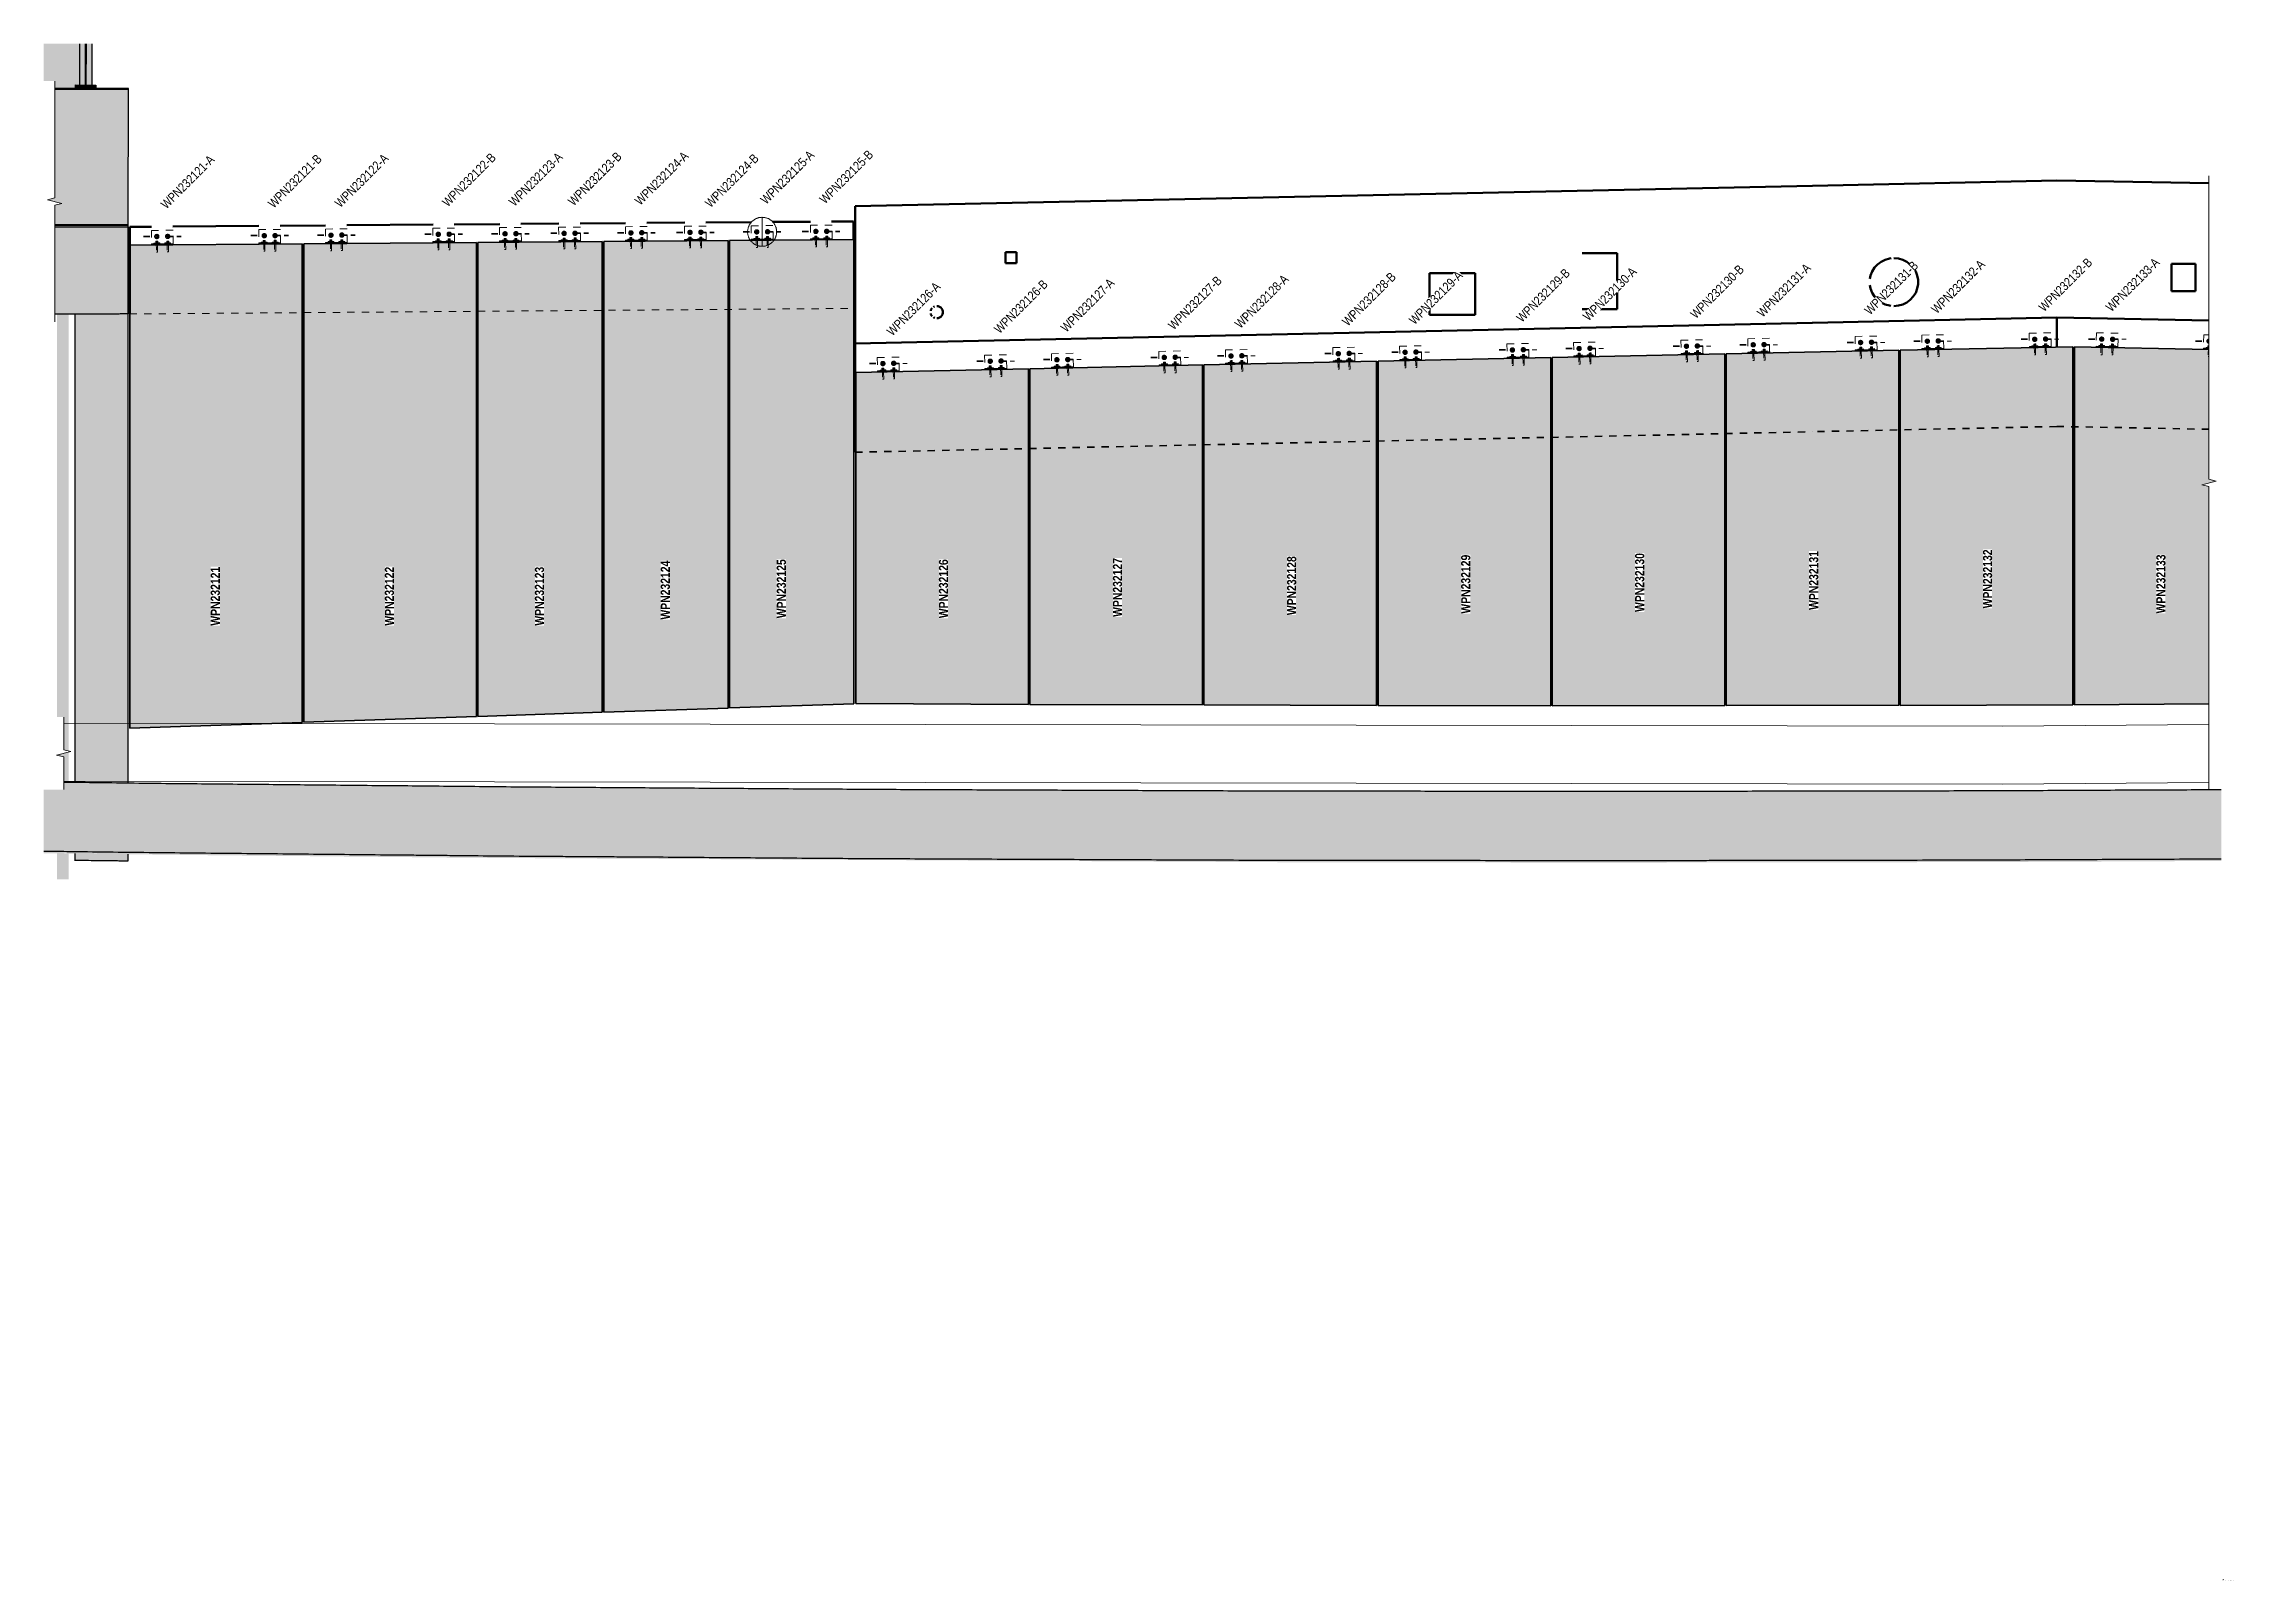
# Model space of a CAD drawing. Header units: metres. Extents: x -1146 to -1084, y 3 to 546.
# Drawn here: x -1114.02 to -1083.85, y 2.66 to 23.83 of the extents above.
import ezdxf

# ---------------------------------------------------------------- set-up
doc = ezdxf.new("R2010")
doc.units = ezdxf.units.M
doc.linetypes.add('JacobsDash', pattern=[0.0045, 0.003, -0.0015])
for name, color, linetype, lineweight in [('A-DETL', 7, 'Continuous', 13), ('A-DETL-GENF', 7, 'Continuous', 9), ('A-GENM', 7, 'Continuous', 35), ('A-GENM-IDEN', 7, 'Continuous', 18), ('G-ANNO-TEXT', 7, 'Continuous', 9), ('S-BEAM', 7, 'Continuous', 50), ('S-FNDN', 7, 'Continuous', 50), ('S-FNDN-HDLN', 7, 'JacobsDash', 18), ('S-FNDN-IDEN', 7, 'Continuous', 18), ('S-FSTN', 7, 'Continuous', 18)]:
    doc.layers.add(name, color=color, linetype=linetype, lineweight=lineweight)
doc.styles.add('Arial Narrow', font='ARIALN.TTF', dxfattribs={"height": 0.125})
doc.styles.add('Arial Narrow_1', font='ARIALN.TTF', dxfattribs={"height": 0.0035})
doc.styles.add('Arial Narrow_2', font='ARIALN.TTF', dxfattribs={"height": 0.005})
doc.styles.add('Arial Narrow_B', font='ARIALNB.TTF', dxfattribs={"height": 0.125})

msp = doc.modelspace()

# ---------------------------------------------------------------- texts
at = {"layer": 'G-ANNO-TEXT', "insert": (-1083.988, 2.661), "char_height": 0.0035, "attachment_point": 1, "style": 'Arial Narrow_1', "bg_fill": 3, "box_fill_scale": 1, "bg_fill_color": 256, "bg_fill_true_color": 13158600, "bg_fill_transparency": 0}
msp.add_mtext('1.', dxfattribs=at)

# ---------------------------------------------------------------- blocks, each defined once
blk = doc.blocks.new('Foundations-Piles - Px-1200-66435274-DRG-2873193 - ELEVATION - FASCIA PANEL AT ABUTMENT B')
at = {"layer": 'A-GENM', "lineweight": 25, "true_color": 0xdbdbdb}
h = blk.add_hatch(color=254, dxfattribs=at)
h.paths.add_polyline_path([(-1146.778, 12.317), (-1146.665, 12.317), (-1146.665, 12.673), (-1146.825, 12.675), (-1146.825, 12.317), (-1146.813, 12.317)])
h.paths.add_polyline_path([(-1146.665, 13.653), (-1146.665, 14.071), (-1146.825, 14.031), (-1146.825, 14.027), (-1146.733, 14.004), (-1146.733, 13.654), (-1146.698, 13.654)])
h.paths.add_polyline_path([(-1146.665, 14.087), (-1146.665, 20.11), (-1146.825, 20.11), (-1146.825, 14.554), (-1146.733, 14.554), (-1146.733, 14.104), (-1146.7, 14.095)])
blk = doc.blocks.new('StitchPour_RS36A_04 - StitchPour_RS36A_04-60468323-DRG-2873193 - ELEVATION - FASCIA PANEL AT ABUTMENT B')
at = {"layer": 'A-GENM', "lineweight": 25, "true_color": 0xf4f4f4}
blk.add_hatch(color=7, dxfattribs=at).paths.add_polyline_path([(-1146.857, 21.31), (-1145.843, 21.31), (-1145.844, 21.377), (-1145.844, 21.327), (-1146.857, 21.329), (-1146.857, 21.31)])
at = {"layer": 'A-GENM', "color": 253, "lineweight": 25, "true_color": 0xa3a3a3, "flags": 128}
blk.add_lwpolyline([(-1145.843, 21.31), (-1145.843, 21.377), (-1145.843, 21.443), (-1145.843, 21.51), (-1145.843, 21.577), (-1145.843, 21.643), (-1145.843, 21.707)], dxfattribs=at)
blk = doc.blocks.new('PLATE ph - PLATE ph-66945816-DRG-2873193 - ELEVATION - FASCIA PANEL AT ABUTMENT B')
at = {"layer": 'A-GENM', "lineweight": 25, "true_color": 0xebebeb}
blk.add_hatch(color=7, dxfattribs=at).paths.add_polyline_path([(-1146.29, 23.217), (-1146.29, 23.266), (-1146.57, 23.267), (-1146.57, 23.218)])
at = {"layer": 'A-GENM', "color": 253, "lineweight": 25, "true_color": 0xaeaeae}
for p, q in [((-1146.57, 23.267), (-1146.29, 23.266)), ((-1146.57, 23.218), (-1146.57, 23.267)), ((-1146.29, 23.266), (-1146.29, 23.259)), ((-1146.29, 23.266), (-1146.29, 23.217))]:
    blk.add_line(p, q, dxfattribs=at)
blk = doc.blocks.new('SCR_NE_1 - SCR_NE_1-66993711-DRG-2873193 - ELEVATION - FASCIA PANEL AT ABUTMENT B')
at = {"layer": 'A-GENM', "lineweight": 25, "true_color": 0xebebeb}
blk.add_hatch(color=7, dxfattribs=at).paths.add_polyline_path([(-1146.57, 23.219), (-1146.57, 23.267), (-1146.516, 23.267), (-1146.515, 23.834), (-1147.007, 23.834), (-1147.007, 23.32), (-1146.857, 23.32), (-1146.857, 23.22), (-1146.57, 23.219)])
at = {"layer": 'A-GENM', "color": 253, "lineweight": 25, "true_color": 0xaeaeae}
blk.add_line((-1146.57, 23.219), (-1146.857, 23.22), dxfattribs=at)
blk = doc.blocks.new('POST_2460_1C_360UB - 1C-68560609-DRG-2873193 - ELEVATION - FASCIA PANEL AT ABUTMENT B')
at = {"layer": 'A-GENM', "lineweight": 25, "true_color": 0xebebeb}
for points in [[(-1146.446, 23.266), (-1146.445, 23.834), (-1146.515, 23.834), (-1146.516, 23.267), (-1146.446, 23.266)], [(-1146.434, 23.266), (-1146.434, 23.834), (-1146.445, 23.834), (-1146.446, 23.266), (-1146.435, 23.266)], [(-1146.426, 23.266), (-1146.425, 23.834), (-1146.433, 23.834), (-1146.434, 23.266)], [(-1146.415, 23.266), (-1146.414, 23.834), (-1146.425, 23.834), (-1146.426, 23.266), (-1146.415, 23.266)], [(-1146.344, 23.266), (-1146.343, 23.834), (-1146.414, 23.834), (-1146.415, 23.266), (-1146.411, 23.266)]]:
    blk.add_hatch(color=7, dxfattribs=at).paths.add_polyline_path(points)
at = {"layer": 'A-GENM', "color": 253, "lineweight": 25, "true_color": 0xaeaeae}
for p, q in [((-1146.515, 23.834), (-1146.516, 23.267)), ((-1146.434, 23.266), (-1146.433, 23.834)), ((-1146.425, 23.834), (-1146.426, 23.266)), ((-1146.343, 23.834), (-1146.344, 23.266))]:
    blk.add_line(p, q, dxfattribs=at)
blk = doc.blocks.new('Barrier-Precast-MPB-03-B - Typical-68654142-DRG-2873193 - ELEVATION - FASCIA PANEL AT ABUTMENT B')
at = {"layer": 'A-GENM', "lineweight": 25, "true_color": 0xf4f4f4}
for points in [[(-1145.844, 21.342), (-1145.84, 23.202), (-1146.857, 23.204), (-1146.857, 21.71), (-1146.957, 21.685), (-1146.757, 21.635), (-1146.857, 21.61), (-1146.857, 21.344), (-1146.069, 21.342)], [(-1145.84, 23.202), (-1145.84, 23.216), (-1146.857, 23.218), (-1146.857, 23.204), (-1146.069, 23.202)], [(-1145.844, 21.327), (-1145.844, 21.342), (-1146.857, 21.344), (-1146.857, 21.329), (-1146.069, 21.327)]]:
    blk.add_hatch(color=7, dxfattribs=at).paths.add_polyline_path(points)
at = {"layer": 'A-GENM', "color": 253, "lineweight": 25, "true_color": 0xa3a3a3}
for p, q in [((-1145.84, 23.216), (-1146.857, 23.218)), ((-1145.84, 23.202), (-1146.857, 23.204)), ((-1145.844, 21.342), (-1145.84, 23.202)), ((-1145.84, 23.202), (-1145.84, 23.216)), ((-1146.857, 21.344), (-1145.844, 21.342)), ((-1145.844, 21.327), (-1146.857, 21.329)), ((-1145.844, 21.327), (-1145.844, 21.342))]:
    blk.add_line(p, q, dxfattribs=at)
for points, knots in [([(-1145.842, 22.506), (-1145.842, 22.506), (-1145.842, 22.506), (-1145.842, 22.506), (-1145.842, 22.506)], [-0.161347, -0.161347, -0.161347, -0.161347, -0.13888889, -0.11111111, -0.11111111, -0.11111111, -0.11111111]), ([(-1145.842, 22.286), (-1145.842, 22.286), (-1145.842, 22.287), (-1145.842, 22.287), (-1145.842, 22.287)], [0.83880628, 0.83880628, 0.83880628, 0.83880628, 0.86111111, 0.88888889, 0.88888889, 0.88888889, 0.88888889])]:
    blk.add_open_spline(points, degree=3, knots=knots, dxfattribs=at)
blk = doc.blocks.new('Top of Pavement - RL A - Top of Pavement - RL A-68818558-DRG-2873193 - ELEVATION - FASCIA PANEL AT ABUTMENT B')
at = {"layer": 'A-GENM', "lineweight": 25, "true_color": 0xe8e8e8}
for points in [[(-1125.714, 12.578), (-1124.493, 12.579), (-1120.74, 12.585), (-1120.045, 12.587), (-1116.988, 12.601), (-1116.988, 13.551), (-1119.811, 13.538), (-1120.8, 13.535), (-1124.754, 13.529), (-1125.742, 13.528), (-1130.685, 13.535), (-1135.627, 13.556), (-1137.604, 13.569), (-1140.57, 13.59), (-1144.524, 13.629), (-1145.512, 13.639), (-1146.733, 13.654), (-1146.733, 13.554), (-1147.007, 13.554), (-1147.007, 12.707), (-1146.069, 12.695), (-1144.989, 12.683), (-1140.454, 12.639), (-1135.919, 12.607), (-1134.785, 12.602), (-1130.249, 12.584), (-1126.848, 12.579)], [(-1126.176, 12.548), (-1123.446, 12.551), (-1121.284, 12.554), (-1120.212, 12.557), (-1120.06, 12.557), (-1116.988, 12.571), (-1116.988, 12.601), (-1120.045, 12.587), (-1121.179, 12.584), (-1125.714, 12.578), (-1130.249, 12.584), (-1131.998, 12.59), (-1134.785, 12.602), (-1135.919, 12.607), (-1140.454, 12.639), (-1143.855, 12.672), (-1145.131, 12.685), (-1146.123, 12.696), (-1147.007, 12.707), (-1147.007, 12.677), (-1146.428, 12.671), (-1144.769, 12.651), (-1141.499, 12.619), (-1140.527, 12.611), (-1129.946, 12.554), (-1129.608, 12.553), (-1129.363, 12.553), (-1126.244, 12.549)]]:
    blk.add_hatch(color=254, dxfattribs=at).paths.add_polyline_path(points)
at = {"layer": 'A-GENM', "color": 253, "lineweight": 25, "true_color": 0xa3a3a3}
for points, knots in [([(-1116.988, 13.551), (-1117.023, 13.551), (-1117.14, 13.55), (-1117.422, 13.549), (-1117.834, 13.547), (-1118.328, 13.545), (-1118.823, 13.543), (-1119.317, 13.54), (-1119.811, 13.538), (-1120.305, 13.536), (-1120.8, 13.535), (-1121.294, 13.534), (-1121.788, 13.533), (-1122.282, 13.533), (-1122.777, 13.532), (-1123.271, 13.531), (-1123.765, 13.53), (-1124.259, 13.529), (-1124.754, 13.529), (-1125.248, 13.528), (-1125.742, 13.528), (-1126.236, 13.528), (-1126.731, 13.529), (-1127.225, 13.53), (-1127.719, 13.53), (-1128.213, 13.531), (-1128.708, 13.532), (-1129.202, 13.532), (-1129.696, 13.533), (-1130.19, 13.534), (-1130.685, 13.535), (-1131.179, 13.537), (-1131.673, 13.539), (-1132.167, 13.541), (-1132.826, 13.544), (-1133.485, 13.546), (-1134.144, 13.549), (-1134.639, 13.551), (-1135.133, 13.553), (-1135.627, 13.556), (-1136.121, 13.559), (-1136.616, 13.562), (-1137.11, 13.566), (-1137.604, 13.569), (-1138.098, 13.573), (-1138.593, 13.576), (-1139.087, 13.579), (-1139.581, 13.583), (-1140.075, 13.586), (-1140.57, 13.59), (-1141.064, 13.595), (-1141.558, 13.6), (-1142.052, 13.605), (-1142.547, 13.609), (-1143.041, 13.614), (-1143.535, 13.619), (-1144.029, 13.624), (-1144.524, 13.629), (-1145.018, 13.633), (-1145.512, 13.638), (-1146.006, 13.645), (-1146.413, 13.65), (-1146.655, 13.653), (-1146.733, 13.654)], [0.4499581, 0.4499581, 0.4499581, 0.4499581, 0.4506803, 0.452381, 0.4557823, 0.4591837, 0.462585, 0.4659864, 0.4693878, 0.4727891, 0.4761905, 0.4795918, 0.4829932, 0.4863946, 0.4897959, 0.4931973, 0.4965986, 0.5, 0.5034014, 0.5068027, 0.5102041, 0.5136054, 0.5170068, 0.5204082, 0.5238095, 0.5272109, 0.5306122, 0.5340136, 0.537415, 0.5408163, 0.5442177, 0.547619, 0.5510204, 0.5544218, 0.5578231, 0.5646259, 0.5680272, 0.5714286, 0.5748299, 0.5782313, 0.5816327, 0.585034, 0.5884354, 0.5918367, 0.5952381, 0.5986395, 0.6020408, 0.6054422, 0.6088435, 0.6122449, 0.6156463, 0.6190476, 0.622449, 0.6258503, 0.6292517, 0.6326531, 0.6360544, 0.6394558, 0.6428571, 0.6462585, 0.6496599, 0.6530612, 0.6546599, 0.6546599, 0.6546599, 0.6546599]), ([(-1147.007, 12.707), (-1146.901, 12.706), (-1146.607, 12.702), (-1146.123, 12.696), (-1145.556, 12.689), (-1144.989, 12.683), (-1144.422, 12.678), (-1143.855, 12.672), (-1143.288, 12.667), (-1142.91, 12.663), (-1142.721, 12.661)], [0.49626175, 0.49626175, 0.49626175, 0.49626175, 0.5, 0.50666667, 0.51333333, 0.52, 0.52666667, 0.53333333, 0.54, 0.54666667, 0.54666667, 0.54666667, 0.54666667]), ([(-1142.721, 12.661), (-1142.532, 12.659), (-1142.249, 12.656), (-1141.871, 12.653), (-1141.682, 12.651), (-1141.588, 12.65)], [0.54666667, 0.54666667, 0.54666667, 0.54666667, 0.55333333, 0.55666667, 0.56, 0.56, 0.56, 0.56]), ([(-1141.588, 12.65), (-1141.493, 12.649), (-1141.304, 12.647), (-1140.926, 12.643), (-1140.643, 12.641), (-1140.454, 12.639)], [0.56, 0.56, 0.56, 0.56, 0.56333333, 0.56666667, 0.57333333, 0.57333333, 0.57333333, 0.57333333]), ([(-1140.454, 12.639), (-1140.265, 12.638), (-1139.981, 12.636), (-1139.603, 12.633), (-1139.414, 12.632), (-1139.32, 12.631)], [0.57333333, 0.57333333, 0.57333333, 0.57333333, 0.58, 0.58333333, 0.58666667, 0.58666667, 0.58666667, 0.58666667]), ([(-1139.32, 12.631), (-1139.226, 12.631), (-1139.037, 12.629), (-1138.659, 12.627), (-1138.375, 12.625), (-1138.186, 12.623)], [0.58666667, 0.58666667, 0.58666667, 0.58666667, 0.59, 0.59333333, 0.6, 0.6, 0.6, 0.6]), ([(-1127.982, 12.581), (-1127.793, 12.581), (-1127.415, 12.58), (-1126.942, 12.579), (-1126.565, 12.579), (-1126.187, 12.578), (-1125.903, 12.578), (-1125.714, 12.578)], [0.72, 0.72, 0.72, 0.72, 0.72666667, 0.73333333, 0.73666667, 0.74, 0.74666667, 0.74666667, 0.74666667, 0.74666667]), ([(-1124.58, 12.579), (-1124.486, 12.579), (-1124.297, 12.579), (-1123.919, 12.58), (-1123.635, 12.58), (-1123.446, 12.581)], [0.76, 0.76, 0.76, 0.76, 0.76333333, 0.76666667, 0.77333333, 0.77333333, 0.77333333, 0.77333333]), ([(-1121.179, 12.584), (-1120.99, 12.585), (-1120.612, 12.586), (-1120.045, 12.587), (-1119.478, 12.59), (-1118.911, 12.592), (-1118.344, 12.595), (-1117.777, 12.597), (-1117.325, 12.599), (-1117.062, 12.6), (-1116.988, 12.601)], [0.8, 0.8, 0.8, 0.8, 0.80666667, 0.81333333, 0.82, 0.82666667, 0.83333333, 0.84, 0.84666667, 0.84928599, 0.84928599, 0.84928599, 0.84928599])]:
    blk.add_open_spline(points, degree=3, knots=knots, dxfattribs=at)
for points in [[(-1138.186, 12.623), (-1137.997, 12.622), (-1137.619, 12.619), (-1137.052, 12.615), (-1136.485, 12.611), (-1136.108, 12.609), (-1135.919, 12.607)], [(-1135.919, 12.607), (-1135.73, 12.606), (-1135.352, 12.604), (-1134.974, 12.602), (-1134.785, 12.602)], [(-1134.785, 12.602), (-1134.596, 12.601), (-1134.218, 12.599), (-1133.651, 12.597), (-1133.084, 12.595), (-1132.517, 12.592), (-1131.95, 12.59), (-1131.572, 12.588), (-1131.383, 12.588)], [(-1131.383, 12.588), (-1131.194, 12.587), (-1130.816, 12.585), (-1130.249, 12.583), (-1129.683, 12.583), (-1129.305, 12.582), (-1129.116, 12.582)], [(-1129.116, 12.582), (-1128.927, 12.582), (-1128.549, 12.581), (-1128.171, 12.581), (-1127.982, 12.581)], [(-1125.714, 12.578), (-1125.525, 12.578), (-1125.147, 12.578), (-1124.769, 12.579), (-1124.58, 12.579)], [(-1123.446, 12.581), (-1123.258, 12.581), (-1122.88, 12.582), (-1122.313, 12.583), (-1121.746, 12.583), (-1121.368, 12.584), (-1121.179, 12.584)]]:
    blk.add_open_spline(points, degree=3, dxfattribs=at)
blk = doc.blocks.new('T2DPAA-T2D-C3S-RS-M3D-100334_rvt-1-DRG-2873193 - ELEVATION - FASCIA PANEL AT ABUTMENT B')
at = {"layer": 'A-GENM', "lineweight": 5, "true_color": 0xefefdf}
blk.add_hatch(color=254, dxfattribs=at).paths.add_polyline_path([(-1146.857, 20.11), (-1145.843, 20.11), (-1145.843, 21.31), (-1146.857, 21.31), (-1146.857, 20.183)])
at = {"layer": 'A-GENM', "lineweight": 5, "true_color": 0xf2f6f2}
h = blk.add_hatch(color=7, dxfattribs=at)
h.paths.add_polyline_path([(-1146.582, 12.582), (-1146.575, 12.582), (-1146.575, 12.672), (-1146.582, 12.672)])
h.paths.add_polyline_path([(-1146.575, 13.652), (-1146.575, 20.109), (-1146.582, 20.109), (-1146.582, 13.652), (-1146.576, 13.652)])
h = blk.add_hatch(color=7, dxfattribs=at)
h.paths.add_polyline_path([(-1145.843, 12.573), (-1145.843, 12.664), (-1146.575, 12.672), (-1146.575, 12.582), (-1145.916, 12.574)])
h.paths.add_polyline_path([(-1145.843, 13.643), (-1145.843, 20.11), (-1146.575, 20.109), (-1146.575, 13.652), (-1145.906, 13.644)])
blk.add_hatch(color=7, dxfattribs=at).paths.add_polyline_path([(-1145.843, 12.573), (-1145.843, 12.573), (-1145.905, 12.573)])
at = {"layer": 'A-GENM', "color": 253, "lineweight": 25, "true_color": 0xa3a3a3}
for p, q in [((-1146.575, 20.109), (-1146.585, 20.109)), ((-1146.575, 13.652), (-1146.575, 20.109)), ((-1145.843, 13.643), (-1145.843, 20.11)), ((-1146.575, 12.582), (-1146.575, 12.672)), ((-1146.585, 12.582), (-1146.575, 12.582)), ((-1145.843, 12.573), (-1145.843, 12.664)), ((-1145.843, 12.573), (-1145.843, 12.571))]:
    blk.add_line(p, q, dxfattribs=at)
at = {"layer": 'A-GENM', "color": 253, "lineweight": 25, "true_color": 0xa3a3a3, "flags": 128}
blk.add_lwpolyline([(-1145.843, 20.11), (-1145.843, 20.243), (-1145.843, 20.377), (-1145.843, 20.51), (-1145.843, 20.643), (-1145.843, 20.777), (-1145.843, 20.91), (-1145.843, 21.043), (-1145.843, 21.177), (-1145.843, 21.31)], dxfattribs=at)
at = {"layer": 'A-GENM', "color": 253, "lineweight": 25, "true_color": 0xa3a3a3}
for points in [[(-1146.857, 21.309), (-1146.519, 21.309), (-1146.181, 21.309), (-1145.843, 21.31)], [(-1145.843, 20.11), (-1146.181, 20.109), (-1146.519, 20.109), (-1146.857, 20.109)], [(-1146.209, 12.577), (-1146.185, 12.577), (-1146.136, 12.577), (-1146.087, 12.576), (-1146.063, 12.576)], [(-1146.063, 12.576), (-1146.038, 12.575), (-1146.014, 12.575), (-1145.989, 12.575)], [(-1145.989, 12.575), (-1145.965, 12.574), (-1145.941, 12.574), (-1145.916, 12.574)], [(-1145.916, 12.574), (-1145.892, 12.573), (-1145.867, 12.573), (-1145.843, 12.573)]]:
    blk.add_open_spline(points, degree=3, dxfattribs=at)
for points, knots in [([(-1145.843, 20.11), (-1145.941, 20.11), (-1146.136, 20.109), (-1146.38, 20.109), (-1146.526, 20.109), (-1146.575, 20.109)], [0, 0, 0, 0, 0.4, 0.8, 1, 1, 1, 1]), ([(-1146.575, 12.582), (-1146.526, 12.582), (-1146.428, 12.58), (-1146.307, 12.579), (-1146.233, 12.578), (-1146.209, 12.577)], [0, 0, 0, 0, 0.2, 0.4, 0.5, 0.5, 0.5, 0.5])]:
    blk.add_open_spline(points, degree=3, knots=knots, dxfattribs=at)
for name in ['SCR_NE_1 - SCR_NE_1-66993711-DRG-2873193 - ELEVATION - FASCIA PANEL AT ABUTMENT B', 'POST_2460_1C_360UB - 1C-68560609-DRG-2873193 - ELEVATION - FASCIA PANEL AT ABUTMENT B', 'PLATE ph - PLATE ph-66945816-DRG-2873193 - ELEVATION - FASCIA PANEL AT ABUTMENT B', 'Barrier-Precast-MPB-03-B - Typical-68654142-DRG-2873193 - ELEVATION - FASCIA PANEL AT ABUTMENT B', 'StitchPour_RS36A_04 - StitchPour_RS36A_04-60468323-DRG-2873193 - ELEVATION - FASCIA PANEL AT ABUTMENT B', 'Foundations-Piles - Px-1200-66435274-DRG-2873193 - ELEVATION - FASCIA PANEL AT ABUTMENT B', 'Top of Pavement - RL A - Top of Pavement - RL A-68818558-DRG-2873193 - ELEVATION - FASCIA PANEL AT ABUTMENT B']:
    blk.add_blockref(name, (0, 0), dxfattribs=at)
blk = doc.blocks.new('BR08_20_GEN_WPC_PrecastPanel_Wall__4point - BR08_20_GEN_WPC_PrecastPanel_Wall__4point-8403116-DRG-2873193 - ELEVATION - FASCIA PANEL AT ABUTMENT B')
at = {"layer": 'A-GENM', "true_color": 0xc0c0c0}
for points in [[(-1119.012, 14.725), (-1117.156, 14.735), (-1117.156, 17.732), (-1117.256, 17.757), (-1117.056, 17.807), (-1117.156, 17.832), (-1117.156, 19.621), (-1119.012, 19.655), (-1119.012, 17.807)], [(-1119.012, 14.725), (-1119.012, 14.725), (-1119.012, 18.076)]]:
    blk.add_hatch(color=9, dxfattribs=at).paths.add_polyline_path(points)
at = {"layer": 'A-GENM'}
for p, q in [((-1119.012, 19.655), (-1119.012, 19.655)), ((-1119.012, 19.655), (-1117.156, 19.621)), ((-1119.012, 19.655), (-1119.012, 14.725)), ((-1119.012, 14.725), (-1119.012, 19.655)), ((-1117.156, 14.735), (-1119.012, 14.725)), ((-1119.012, 14.725), (-1119.012, 14.725))]:
    blk.add_line(p, q, dxfattribs=at)
blk = doc.blocks.new('BR08_20_GEN_WPC_PrecastPanel_Wall__4point - BR08_20_GEN_WPC_PrecastPanel_Wall__4point-8403115-DRG-2873193 - ELEVATION - FASCIA PANEL AT ABUTMENT B')
at = {"layer": 'A-GENM', "true_color": 0xc0c0c0}
for points in [[(-1121.412, 14.712), (-1119.032, 14.725), (-1119.032, 19.655), (-1121.412, 19.613), (-1121.412, 18.076)], [(-1121.412, 19.613), (-1121.412, 19.613), (-1121.209, 19.617)], [(-1121.412, 14.712), (-1121.412, 14.712), (-1121.412, 18.076)]]:
    blk.add_hatch(color=9, dxfattribs=at).paths.add_polyline_path(points)
at = {"layer": 'A-GENM'}
for p, q in [((-1121.412, 19.613), (-1119.032, 19.655)), ((-1121.412, 19.613), (-1121.412, 19.613)), ((-1121.412, 19.613), (-1121.412, 14.712)), ((-1121.412, 14.712), (-1121.412, 19.613)), ((-1119.032, 19.655), (-1119.032, 14.725)), ((-1119.032, 14.725), (-1121.412, 14.712)), ((-1121.412, 14.712), (-1121.412, 14.712))]:
    blk.add_line(p, q, dxfattribs=at)
blk = doc.blocks.new('BR08_20_GEN_WPC_PrecastPanel_Wall__4point - BR08_20_GEN_WPC_PrecastPanel_Wall__4point-8390371-DRG-2873193 - ELEVATION - FASCIA PANEL AT ABUTMENT B')
at = {"layer": 'A-GENM', "true_color": 0xc0c0c0}
for points in [[(-1123.812, 14.712), (-1121.432, 14.716), (-1121.432, 19.613), (-1123.812, 19.562), (-1123.812, 18.076)], [(-1123.812, 19.562), (-1123.812, 19.562), (-1123.555, 19.567)], [(-1123.812, 14.712), (-1123.812, 14.712), (-1123.812, 18.076)]]:
    blk.add_hatch(color=9, dxfattribs=at).paths.add_polyline_path(points)
at = {"layer": 'A-GENM'}
for p, q in [((-1123.812, 19.562), (-1121.432, 19.613)), ((-1121.432, 19.613), (-1121.432, 14.716)), ((-1123.812, 19.562), (-1123.812, 19.562)), ((-1123.812, 19.562), (-1123.812, 14.712)), ((-1123.812, 14.712), (-1123.812, 19.562)), ((-1121.432, 14.716), (-1123.812, 14.712)), ((-1123.812, 14.712), (-1123.812, 14.712))]:
    blk.add_line(p, q, dxfattribs=at)
blk = doc.blocks.new('BR08_20_GEN_WPC_PrecastPanel_Wall__4point - BR08_20_GEN_WPC_PrecastPanel_Wall__4point-8403112-DRG-2873193 - ELEVATION - FASCIA PANEL AT ABUTMENT B')
at = {"layer": 'A-GENM', "true_color": 0xc0c0c0}
for points in [[(-1126.212, 14.708), (-1123.832, 14.712), (-1123.832, 19.561), (-1126.212, 19.51), (-1126.212, 18.076)], [(-1126.212, 14.708), (-1126.212, 14.708), (-1126.212, 18.076)]]:
    blk.add_hatch(color=9, dxfattribs=at).paths.add_polyline_path(points)
h = blk.add_hatch(color=9, dxfattribs=at)
h.paths.add_polyline_path([(-1126.212, 19.51), (-1126.212, 19.51), (-1125.988, 19.515)])
h.paths.add_polyline_path([(-1124.432, 19.549), (-1124.432, 19.549), (-1124.375, 19.55)])
at = {"layer": 'A-GENM'}
for p, q in [((-1126.212, 19.51), (-1123.832, 19.561)), ((-1126.212, 19.51), (-1126.212, 19.51)), ((-1126.212, 19.51), (-1126.212, 14.708)), ((-1126.212, 14.708), (-1126.212, 19.51)), ((-1123.832, 19.561), (-1123.832, 14.712)), ((-1123.832, 14.712), (-1126.212, 14.708)), ((-1126.212, 14.708), (-1126.212, 14.708))]:
    blk.add_line(p, q, dxfattribs=at)
blk = doc.blocks.new('BR08_20_GEN_WPC_PrecastPanel_Wall__4point - BR08_20_GEN_WPC_PrecastPanel_Wall__4point-8403138-DRG-2873193 - ELEVATION - FASCIA PANEL AT ABUTMENT B')
at = {"layer": 'A-GENM', "true_color": 0xc0c0c0}
for points in [[(-1126.232, 14.71), (-1126.232, 19.51), (-1128.612, 19.459), (-1128.612, 14.713)], [(-1128.612, 14.713), (-1128.612, 14.713), (-1128.612, 18.076)]]:
    blk.add_hatch(color=9, dxfattribs=at).paths.add_polyline_path(points)
h = blk.add_hatch(color=9, dxfattribs=at)
h.paths.add_polyline_path([(-1128.612, 19.459), (-1128.612, 19.459), (-1128.48, 19.462)])
h.paths.add_polyline_path([(-1126.831, 19.497), (-1126.831, 19.497), (-1126.779, 19.499)])
at = {"layer": 'A-GENM'}
for p, q in [((-1128.612, 19.459), (-1126.232, 19.51)), ((-1128.612, 19.459), (-1128.612, 19.459)), ((-1128.612, 19.459), (-1128.612, 14.713)), ((-1128.612, 14.713), (-1128.612, 19.459)), ((-1126.232, 19.51), (-1126.232, 14.71)), ((-1128.612, 14.713), (-1128.612, 14.713)), ((-1126.232, 14.71), (-1128.612, 14.713))]:
    blk.add_line(p, q, dxfattribs=at)
blk = doc.blocks.new('BR08_20_GEN_WPC_PrecastPanel_Wall__4point - BR08_20_GEN_WPC_PrecastPanel_Wall__4point-8403113-DRG-2873193 - ELEVATION - FASCIA PANEL AT ABUTMENT B')
at = {"layer": 'A-GENM', "true_color": 0xc0c0c0}
for points in [[(-1128.632, 14.713), (-1128.632, 19.458), (-1131.012, 19.407), (-1131.012, 14.724)], [(-1131.012, 14.724), (-1131.012, 14.724), (-1131.012, 18.076)]]:
    blk.add_hatch(color=9, dxfattribs=at).paths.add_polyline_path(points)
h = blk.add_hatch(color=9, dxfattribs=at)
h.paths.add_polyline_path([(-1131.012, 19.407), (-1131.012, 19.407), (-1130.825, 19.411)])
h.paths.add_polyline_path([(-1129.232, 19.446), (-1129.232, 19.446), (-1129.183, 19.447)])
at = {"layer": 'A-GENM'}
for p, q in [((-1131.012, 19.407), (-1128.632, 19.458)), ((-1131.012, 19.407), (-1131.012, 19.407)), ((-1131.012, 19.407), (-1131.012, 14.724)), ((-1131.012, 14.724), (-1131.012, 19.407)), ((-1128.632, 19.458), (-1128.632, 14.713)), ((-1131.012, 14.724), (-1131.012, 14.724)), ((-1128.632, 14.713), (-1131.012, 14.724))]:
    blk.add_line(p, q, dxfattribs=at)
blk = doc.blocks.new('BR08_20_GEN_WPC_PrecastPanel_Wall__4point - BR08_20_GEN_WPC_PrecastPanel_Wall__4point-8403114-DRG-2873193 - ELEVATION - FASCIA PANEL AT ABUTMENT B')
at = {"layer": 'A-GENM', "true_color": 0xc0c0c0}
for points in [[(-1131.032, 14.723), (-1131.032, 19.407), (-1133.412, 19.356), (-1133.412, 14.729), (-1131.998, 14.725)], [(-1133.412, 14.729), (-1133.412, 14.729), (-1133.412, 18.076)]]:
    blk.add_hatch(color=9, dxfattribs=at).paths.add_polyline_path(points)
h = blk.add_hatch(color=9, dxfattribs=at)
h.paths.add_polyline_path([(-1133.412, 19.356), (-1133.405, 19.356), (-1133.405, 19.356)])
h.paths.add_polyline_path([(-1131.632, 19.394), (-1131.632, 19.394), (-1131.587, 19.395)])
at = {"layer": 'A-GENM'}
for p, q in [((-1133.412, 19.356), (-1131.032, 19.407)), ((-1133.412, 19.356), (-1133.412, 19.356)), ((-1133.412, 19.356), (-1133.412, 14.729)), ((-1133.412, 14.729), (-1133.412, 19.356)), ((-1131.032, 19.407), (-1131.032, 14.723)), ((-1133.412, 14.729), (-1133.412, 14.729)), ((-1131.032, 14.723), (-1133.412, 14.729))]:
    blk.add_line(p, q, dxfattribs=at)
blk = doc.blocks.new('BR08_20_GEN_WPC_PrecastPanel_Wall__4point - BR08_20_GEN_WPC_PrecastPanel_Wall__4point-8391037-DRG-2873193 - ELEVATION - FASCIA PANEL AT ABUTMENT B')
at = {"layer": 'A-GENM', "true_color": 0xc0c0c0}
for points in [[(-1133.432, 14.729), (-1133.432, 19.355), (-1135.812, 19.304), (-1135.812, 14.743)], [(-1135.812, 14.743), (-1135.812, 14.743), (-1135.812, 18.076)]]:
    blk.add_hatch(color=9, dxfattribs=at).paths.add_polyline_path(points)
h = blk.add_hatch(color=9, dxfattribs=at)
h.paths.add_polyline_path([(-1135.512, 19.311), (-1135.512, 19.311), (-1135.457, 19.312)])
h.paths.add_polyline_path([(-1135.812, 19.304), (-1135.812, 19.304), (-1135.75, 19.305)])
h.paths.add_polyline_path([(-1134.032, 19.342), (-1134.032, 19.342), (-1133.991, 19.343)])
at = {"layer": 'A-GENM'}
for p, q in [((-1135.812, 19.304), (-1133.432, 19.355)), ((-1133.432, 19.355), (-1133.432, 14.729)), ((-1135.812, 19.304), (-1135.812, 19.304)), ((-1135.812, 19.304), (-1135.812, 14.743)), ((-1135.812, 14.743), (-1135.812, 19.304)), ((-1135.812, 14.743), (-1135.812, 14.743)), ((-1133.432, 14.729), (-1135.812, 14.743))]:
    blk.add_line(p, q, dxfattribs=at)
blk = doc.blocks.new('BR08_20_GEN_WPC_PrecastPanel_Wall__4point - BR08_20_GEN_WPC_PrecastPanel_Wall__4point-8424389-DRG-2873193 - ELEVATION - FASCIA PANEL AT ABUTMENT B')
at = {"layer": 'A-GENM', "true_color": 0xc0c0c0}
blk.add_hatch(color=9, dxfattribs=at).paths.add_polyline_path([(-1139.288, 14.621), (-1137.573, 14.679), (-1137.573, 21.124), (-1139.288, 21.11), (-1139.288, 18.076)])
at = {"layer": 'A-GENM'}
for p, q in [((-1139.288, 21.11), (-1137.573, 21.124)), ((-1137.573, 21.124), (-1137.573, 14.679)), ((-1139.288, 14.621), (-1139.288, 21.11)), ((-1137.573, 14.679), (-1139.288, 14.621))]:
    blk.add_line(p, q, dxfattribs=at)
blk = doc.blocks.new('BR08_20_GEN_WPC_PrecastPanel_Wall__4point - BR08_20_GEN_WPC_PrecastPanel_Wall__4point-8424392-DRG-2873193 - ELEVATION - FASCIA PANEL AT ABUTMENT B')
at = {"layer": 'A-GENM', "true_color": 0xc0c0c0}
blk.add_hatch(color=9, dxfattribs=at).paths.add_polyline_path([(-1141.023, 14.563), (-1139.308, 14.621), (-1139.308, 21.11), (-1141.023, 21.097), (-1141.023, 18.076)])
at = {"layer": 'A-GENM'}
for p, q in [((-1141.023, 21.097), (-1139.308, 21.11)), ((-1141.023, 14.563), (-1141.023, 21.097)), ((-1139.308, 21.11), (-1139.308, 14.621)), ((-1139.308, 14.621), (-1141.023, 14.563))]:
    blk.add_line(p, q, dxfattribs=at)
blk = doc.blocks.new('BR08_20_GEN_WPC_PrecastPanel_Wall__4point - BR08_20_GEN_WPC_PrecastPanel_Wall__4point-8424396-DRG-2873193 - ELEVATION - FASCIA PANEL AT ABUTMENT B')
at = {"layer": 'A-GENM', "true_color": 0xc0c0c0}
blk.add_hatch(color=9, dxfattribs=at).paths.add_polyline_path([(-1143.423, 14.482), (-1141.043, 14.562), (-1141.043, 21.097), (-1143.423, 21.079), (-1143.423, 15.196)])
at = {"layer": 'A-GENM'}
for p, q in [((-1143.423, 21.079), (-1141.043, 21.097)), ((-1143.423, 14.482), (-1143.423, 21.079)), ((-1141.043, 21.097), (-1141.043, 14.562)), ((-1141.043, 14.562), (-1143.423, 14.482))]:
    blk.add_line(p, q, dxfattribs=at)
blk = doc.blocks.new('30_SFD_XSO_GeometryDataPoint_xyz_CS - 30_SFD_XSO_GeometryDataPoint_xyz_CS-4773378-DRG-2873193 - ELEVATION - FASCIA PANEL AT ABUTMENT B')
at = {"layer": 'S-FNDN', "lineweight": 35}
for p, q in [((-1145.545, 21.179), (-1145.631, 21.179)), ((-1145.272, 21.179), (-1145.221, 21.179)), ((-1145.173, 21.179), (-1145.112, 21.179))]:
    blk.add_line(p, q, dxfattribs=at)
blk = doc.blocks.new('30_SFD_XSO_GeometryDataPoint_xyz_CS - 30_SFD_XSO_GeometryDataPoint_xyz_CS-V14-DRG-2873193 - ELEVATION - FASCIA PANEL AT ABUTMENT B')
at = {"layer": 'S-FNDN', "lineweight": 35}
for p, q in [((-1137.276, 21.243), (-1137.363, 21.243)), ((-1137.003, 21.243), (-1136.953, 21.243)), ((-1136.904, 21.243), (-1136.844, 21.243))]:
    blk.add_line(p, q, dxfattribs=at)
blk = doc.blocks.new('30_SFD_XSO_GeometryDataPoint_xyz_CS - 30_SFD_XSO_GeometryDataPoint_xyz_CS-V19-DRG-2873193 - ELEVATION - FASCIA PANEL AT ABUTMENT B')
at = {"layer": 'S-FNDN', "lineweight": 35}
blk.add_line((-1117.253, 19.735), (-1117.34, 19.735), dxfattribs=at)
blk = doc.blocks.new('BR08_20_GEN_WPC_PrecastPanel_Wall__4point - BR08_20_GEN_WPC_PrecastPanel_Wall__4point-8633887-DRG-2873193 - ELEVATION - FASCIA PANEL AT ABUTMENT B')
at = {"layer": 'A-GENM', "true_color": 0xc0c0c0}
blk.add_hatch(color=9, dxfattribs=at).paths.add_polyline_path([(-1145.823, 14.401), (-1143.443, 14.481), (-1143.443, 21.078), (-1145.823, 21.06), (-1145.823, 15.196)])
at = {"layer": 'A-GENM'}
for p, q in [((-1145.823, 21.06), (-1143.443, 21.078)), ((-1145.823, 14.401), (-1145.823, 21.06)), ((-1143.443, 21.078), (-1143.443, 14.481)), ((-1143.443, 14.481), (-1145.823, 14.401))]:
    blk.add_line(p, q, dxfattribs=at)
blk = doc.blocks.new('BR08_20_GEN_WPC_PrecastPanel_Wall__4point - BR08_20_GEN_WPC_PrecastPanel_Wall__4point-8633912-DRG-2873193 - ELEVATION - FASCIA PANEL AT ABUTMENT B')
at = {"layer": 'A-GENM', "true_color": 0xc0c0c0}
blk.add_hatch(color=9, dxfattribs=at).paths.add_polyline_path([(-1137.553, 14.68), (-1135.838, 14.738), (-1135.838, 21.137), (-1137.553, 21.124), (-1137.553, 18.076)])
at = {"layer": 'A-GENM'}
for p, q in [((-1137.553, 21.124), (-1135.838, 21.137)), ((-1137.553, 14.68), (-1137.553, 21.124)), ((-1135.838, 21.137), (-1135.838, 14.738)), ((-1135.838, 14.738), (-1137.553, 14.68))]:
    blk.add_line(p, q, dxfattribs=at)
blk = doc.blocks.new('20_BR04_Wall_Panel_Bracket_Connection - 20_BR04_Wall_Panel_Bracket_Connection-8307908-DRG-2873193 - ELEVATION - FASCIA PANEL AT ABUTMENT B')
at = {"layer": 'S-FSTN', "linetype": 'JacobsDash', "lineweight": 9, "true_color": 0xc0c0c0}
for points in [[(-1118.412, 19.644), (-1118.412, 19.66), (-1118.712, 19.666), (-1118.712, 19.65), (-1118.454, 19.645)], [(-1118.637, 19.664), (-1118.643, 19.669), (-1118.647, 19.674), (-1118.677, 19.675), (-1118.677, 19.665), (-1118.637, 19.664)], [(-1118.447, 19.661), (-1118.447, 19.671), (-1118.469, 19.671), (-1118.481, 19.661), (-1118.454, 19.661)]]:
    blk.add_hatch(color=9, dxfattribs=at).paths.add_polyline_path(points)
at = {"layer": 'S-FSTN', "linetype": 'JacobsDash', "lineweight": 9}
for p, q in [((-1118.709, 19.85), (-1118.712, 19.666)), ((-1118.712, 19.666), (-1118.712, 19.666)), ((-1118.712, 19.666), (-1118.712, 19.65)), ((-1118.409, 19.844), (-1118.709, 19.85)), ((-1118.709, 19.85), (-1118.709, 19.85)), ((-1118.677, 19.675), (-1118.677, 19.665)), ((-1118.647, 19.674), (-1118.597, 19.674)), ((-1118.635, 19.793), (-1118.635, 19.793)), ((-1118.635, 19.771), (-1118.635, 19.771)), ((-1118.635, 19.755), (-1118.635, 19.755)), ((-1118.635, 19.733), (-1118.635, 19.733)), ((-1118.597, 19.664), (-1118.597, 19.674)), ((-1118.527, 19.672), (-1118.469, 19.671)), ((-1118.527, 19.672), (-1118.527, 19.672)), ((-1118.527, 19.662), (-1118.527, 19.672)), ((-1118.527, 19.672), (-1118.527, 19.662)), ((-1118.485, 19.791), (-1118.485, 19.791)), ((-1118.485, 19.769), (-1118.485, 19.769)), ((-1118.485, 19.753), (-1118.485, 19.753)), ((-1118.485, 19.731), (-1118.485, 19.731)), ((-1118.412, 19.66), (-1118.409, 19.844))]:
    blk.add_line(p, q, dxfattribs=at)
at = {"layer": 'S-FSTN', "lineweight": 9}
for p, q in [((-1118.712, 19.65), (-1118.712, 19.666)), ((-1118.712, 19.666), (-1118.712, 19.666)), ((-1118.712, 19.666), (-1118.412, 19.66)), ((-1118.677, 19.675), (-1118.647, 19.674)), ((-1118.677, 19.675), (-1118.677, 19.665)), ((-1118.469, 19.671), (-1118.447, 19.671)), ((-1118.447, 19.671), (-1118.447, 19.661)), ((-1118.412, 19.66), (-1118.412, 19.644))]:
    blk.add_line(p, q, dxfattribs=at)
at = {"layer": 'S-FSTN', "linetype": 'JacobsDash', "lineweight": 9}
for centre, major_axis, start_param, end_param in [((-1118.635, 19.763), (0, 0.03), 6.265025, 9.406617), ((-1118.635, 19.763), (0, 0.009), 6.265006, 9.406598), ((-1118.635, 19.763), (0, 0.008), 6.265032, 9.406625), ((-1118.635, 19.763), (0, 0.008), 0.235552, 2.87232), ((-1118.635, 19.763), (0, 0.03), 3.123432, 6.265024), ((-1118.635, 19.763), (0, 0.009), 3.123439, 6.265032), ((-1118.635, 19.763), (0, 0.008), 3.123413, 6.265006), ((-1118.635, 19.763), (0, 0.008), 5.789057, 5.992094), ((-1118.635, 19.763), (0, 0.008), 3.399149, 3.605412), ((-1118.635, 19.763), (0, 0.008), 3.766715, 3.99444), ((-1118.635, 19.763), (0, 0.008), 4.861562, 5.050455), ((-1118.635, 19.763), (0, 0.008), 4.336342, 4.528478), ((-1118.485, 19.761), (0, 0.03), 6.265025, 9.406617), ((-1118.485, 19.761), (0, 0.009), 6.265006, 9.406598), ((-1118.485, 19.761), (0, 0.008), 6.265032, 9.406625), ((-1118.485, 19.761), (0, 0.008), 0.235552, 2.87232), ((-1118.485, 19.761), (0, 0.03), 3.123413, 6.265006), ((-1118.485, 19.761), (0, 0.009), 3.123439, 6.265031), ((-1118.485, 19.761), (0, 0.008), 3.123439, 6.265032), ((-1118.485, 19.761), (0, 0.008), 5.789057, 5.992094), ((-1118.485, 19.761), (0, 0.008), 3.399149, 3.605412), ((-1118.485, 19.761), (0, 0.008), 5.34194, 5.617275), ((-1118.485, 19.761), (0, 0.008), 4.056563, 4.284658), ((-1118.485, 19.761), (0, 0.008), 4.604827, 4.783592)]:
    blk.add_ellipse(centre, major_axis=major_axis, ratio=0.999999, start_param=start_param, end_param=end_param, dxfattribs=at)
blk = doc.blocks.new('20_BR04_Wall_Panel_Bracket_Connection - 20_BR04_Wall_Panel_Bracket_Connection-V1-DRG-2873193 - ELEVATION - FASCIA PANEL AT ABUTMENT B')
at = {"layer": 'S-FSTN', "linetype": 'JacobsDash', "lineweight": 9, "true_color": 0xc0c0c0}
for points in [[(-1117.156, 19.621), (-1117.156, 19.637), (-1117.232, 19.639), (-1117.232, 19.623), (-1117.164, 19.621)], [(-1117.16, 19.637), (-1117.166, 19.642), (-1117.17, 19.648), (-1117.197, 19.648), (-1117.197, 19.638), (-1117.161, 19.637)]]:
    blk.add_hatch(color=9, dxfattribs=at).paths.add_polyline_path(points)
at = {"layer": 'S-FSTN', "linetype": 'JacobsDash', "lineweight": 9}
for p, q in [((-1117.229, 19.823), (-1117.232, 19.639)), ((-1117.232, 19.639), (-1117.232, 19.639)), ((-1117.232, 19.639), (-1117.232, 19.623)), ((-1117.232, 19.639), (-1117.232, 19.639)), ((-1117.156, 19.821), (-1117.229, 19.823)), ((-1117.229, 19.823), (-1117.229, 19.823)), ((-1117.197, 19.648), (-1117.197, 19.638)), ((-1117.17, 19.648), (-1117.156, 19.647))]:
    blk.add_line(p, q, dxfattribs=at)
at = {"layer": 'S-FSTN', "lineweight": 9}
for p, q in [((-1117.232, 19.623), (-1117.232, 19.639)), ((-1117.232, 19.639), (-1117.156, 19.637)), ((-1117.197, 19.648), (-1117.17, 19.648)), ((-1117.197, 19.648), (-1117.197, 19.638))]:
    blk.add_line(p, q, dxfattribs=at)
at = {"layer": 'S-FSTN', "linetype": 'JacobsDash', "lineweight": 9}
for major_axis, start_param, end_param in [((0, 0.03), 0.026801, 3.114608), ((0, 0.009), 0.090196, 3.051048), ((0, 0.008), 0.095693, 3.045538), ((0, 0.008), 0.235552, 2.87232)]:
    blk.add_ellipse((-1117.155, 19.736), major_axis=major_axis, ratio=0.999999, start_param=start_param, end_param=end_param, dxfattribs=at)
blk = doc.blocks.new('Anchor Bolt -HAB - HAB H16 x 165-8307909-DRG-2873193 - ELEVATION - FASCIA PANEL AT ABUTMENT B')
at = {"layer": 'S-FSTN', "linetype": 'JacobsDash', "lineweight": 9}
for p, q in [((-1118.503, 19.677), (-1118.503, 19.672)), ((-1118.5, 19.697), (-1118.501, 19.677)), ((-1118.487, 19.677), (-1118.501, 19.677)), ((-1118.5, 19.697), (-1118.486, 19.697)), ((-1118.495, 19.672), (-1118.497, 19.547)), ((-1118.486, 19.697), (-1118.487, 19.677)), ((-1118.473, 19.676), (-1118.487, 19.677)), ((-1118.486, 19.697), (-1118.472, 19.696)), ((-1118.481, 19.546), (-1118.479, 19.671)), ((-1118.472, 19.696), (-1118.473, 19.676)), ((-1118.471, 19.671), (-1118.47, 19.676))]:
    blk.add_line(p, q, dxfattribs=at)
for centre, major_axis, start_param, end_param in [((-1118.487, 19.677), (-0.0162, 0.0003), 5.758566, 6.282165), ((-1118.487, 19.677), (-0.0162, 0.0003), 4.711368, 4.920808), ((-1118.487, 19.677), (-0.0162, 0.0003), 4.501929, 4.711368), ((-1118.487, 19.677), (-0.0162, 0.0003), 3.141593, 3.664171), ((-1118.489, 19.546), (-0.008, 0.00015), 3.141593, 6.282165)]:
    blk.add_ellipse(centre, major_axis=major_axis, ratio=0.000019, start_param=start_param, end_param=end_param, dxfattribs=at)
blk = doc.blocks.new('Anchor Bolt -HAB - HAB H16 x 85-8307910-DRG-2873193 - ELEVATION - FASCIA PANEL AT ABUTMENT B')
at = {"layer": 'S-FSTN', "linetype": 'JacobsDash', "lineweight": 9}
for p, q in [((-1118.485, 19.777), (-1118.499, 19.769)), ((-1118.499, 19.769), (-1118.499, 19.753)), ((-1118.499, 19.753), (-1118.485, 19.744)), ((-1118.485, 19.777), (-1118.485, 19.777)), ((-1118.471, 19.768), (-1118.485, 19.777)), ((-1118.485, 19.744), (-1118.471, 19.752)), ((-1118.485, 19.744), (-1118.485, 19.744)), ((-1118.471, 19.752), (-1118.471, 19.768))]:
    blk.add_line(p, q, dxfattribs=at)
for start_param, end_param in [(1.029018, 1.552617), (1.552617, 2.076216), (6.269976, 7.312223), (2.076216, 3.117454), (2.338015, 2.353933), (0.751395, 0.767219), (2.599814, 2.619553), (0.485764, 0.505419), (2.84707, 2.861614), (0.24362, 0.257984), (5.22697, 6.255829), (3.130848, 4.161561), (5.99117, 6.003206), (3.385213, 3.397317), (3.629674, 3.647012), (5.741407, 5.758691), (5.479608, 5.490008), (3.89832, 3.908811), (4.694233, 5.206472), (4.18197, 4.694209)]:
    blk.add_ellipse((-1118.485, 19.761), major_axis=(0, 0.0162), ratio=0.999999, start_param=start_param, end_param=end_param, dxfattribs=at)
blk = doc.blocks.new('Anchor Bolt -HAB - HAB H16 x 85-6421183-DRG-2873193 - ELEVATION - FASCIA PANEL AT ABUTMENT B')
at = {"layer": 'S-FSTN', "linetype": 'JacobsDash', "lineweight": 9}
for p, q in [((-1118.635, 19.78), (-1118.649, 19.772)), ((-1118.649, 19.772), (-1118.649, 19.756)), ((-1118.649, 19.756), (-1118.635, 19.747)), ((-1118.635, 19.78), (-1118.635, 19.78)), ((-1118.621, 19.771), (-1118.635, 19.78)), ((-1118.635, 19.747), (-1118.621, 19.755)), ((-1118.635, 19.747), (-1118.635, 19.747)), ((-1118.621, 19.755), (-1118.621, 19.771))]:
    blk.add_line(p, q, dxfattribs=at)
for start_param, end_param in [(1.033754, 1.552617), (1.55264, 2.071503), (6.269963, 7.312203), (2.076216, 3.117452), (2.338015, 2.353925), (0.751398, 0.767219), (0.485704, 0.505419), (2.599814, 2.619583), (2.84702, 2.861614), (0.24362, 0.258142), (5.226973, 6.255838), (3.130856, 4.161572), (5.991338, 6.003206), (3.385213, 3.397262), (3.629702, 3.647012), (5.741407, 5.758634), (5.479608, 5.49002), (3.898306, 3.908811), (4.694209, 5.207532), (4.180892, 4.694209)]:
    blk.add_ellipse((-1118.635, 19.763), major_axis=(0, 0.0162), ratio=0.999999, start_param=start_param, end_param=end_param, dxfattribs=at)
blk = doc.blocks.new('Anchor Bolt -HAB - HAB H16 x 165-V24-DRG-2873193 - ELEVATION - FASCIA PANEL AT ABUTMENT B')
at = {"layer": 'S-FSTN', "linetype": 'JacobsDash', "lineweight": 9}
for p, q in [((-1117.173, 19.653), (-1117.173, 19.648)), ((-1117.17, 19.673), (-1117.171, 19.653)), ((-1117.157, 19.652), (-1117.171, 19.653)), ((-1117.17, 19.673), (-1117.156, 19.672)), ((-1117.165, 19.647), (-1117.167, 19.522)), ((-1117.156, 19.672), (-1117.157, 19.652)), ((-1117.156, 19.652), (-1117.157, 19.652))]:
    blk.add_line(p, q, dxfattribs=at)
for centre, major_axis, start_param, end_param in [((-1117.157, 19.652), (-0.0162, 0.0003), 5.758566, 6.282165), ((-1117.157, 19.652), (-0.0162, 0.0003), 4.711368, 4.920808), ((-1117.157, 19.652), (-0.0162, 0.0003), 4.673859, 4.711368), ((-1117.159, 19.522), (-0.008, 0.00015), 4.326777, 6.282165)]:
    blk.add_ellipse(centre, major_axis=major_axis, ratio=0.000019, start_param=start_param, end_param=end_param, dxfattribs=at)
blk = doc.blocks.new('Anchor Bolt -HAB - HAB H16 x 85-V25-DRG-2873193 - ELEVATION - FASCIA PANEL AT ABUTMENT B')
at = {"layer": 'S-FSTN', "linetype": 'JacobsDash', "lineweight": 9}
for p, q in [((-1117.156, 19.752), (-1117.169, 19.745)), ((-1117.169, 19.745), (-1117.169, 19.729)), ((-1117.169, 19.729), (-1117.156, 19.721))]:
    blk.add_line(p, q, dxfattribs=at)
for start_param, end_param in [(1.033754, 1.552617), (1.552617, 2.07148), (0.050419, 1.029018), (2.076216, 3.091071), (2.338015, 2.353925), (0.751398, 0.767219), (2.599814, 2.619583), (0.485704, 0.505419), (2.84702, 2.861614), (0.24362, 0.258142)]:
    blk.add_ellipse((-1117.155, 19.736), major_axis=(0, 0.0162), ratio=0.999999, start_param=start_param, end_param=end_param, dxfattribs=at)
blk = doc.blocks.new('20_BR04_Wall_Panel_Bracket_Connection - 20_BR04_Wall_Panel_Bracket_Connection-V2-DRG-2873193 - ELEVATION - FASCIA PANEL AT ABUTMENT B')
at = {"layer": 'S-FSTN', "linetype": 'JacobsDash', "lineweight": 9, "true_color": 0xc0c0c0}
for points in [[(-1121.112, 19.619), (-1120.812, 19.624), (-1120.812, 19.64), (-1121.112, 19.635)], [(-1121.077, 19.635), (-1121.04, 19.636), (-1121.044, 19.639), (-1121.05, 19.643), (-1121.052, 19.646), (-1121.078, 19.645), (-1121.077, 19.64)], [(-1120.884, 19.639), (-1120.847, 19.639), (-1120.848, 19.649), (-1120.873, 19.649), (-1120.877, 19.644), (-1120.883, 19.64)]]:
    blk.add_hatch(color=9, dxfattribs=at).paths.add_polyline_path(points)
at = {"layer": 'S-FSTN', "linetype": 'JacobsDash', "lineweight": 9}
for p, q in [((-1120.816, 19.824), (-1121.116, 19.819)), ((-1121.116, 19.819), (-1121.112, 19.635)), ((-1121.116, 19.819), (-1121.116, 19.819)), ((-1121.113, 19.635), (-1121.112, 19.619)), ((-1121.112, 19.635), (-1121.113, 19.635)), ((-1121.112, 19.635), (-1121.112, 19.635)), ((-1121.078, 19.645), (-1121.077, 19.635)), ((-1121.052, 19.646), (-1120.998, 19.647)), ((-1121.039, 19.765), (-1121.039, 19.765)), ((-1121.039, 19.743), (-1121.039, 19.743)), ((-1121.039, 19.727), (-1121.039, 19.727)), ((-1121.039, 19.705), (-1121.039, 19.705)), ((-1120.997, 19.637), (-1120.998, 19.647)), ((-1120.928, 19.648), (-1120.873, 19.649)), ((-1120.928, 19.648), (-1120.928, 19.648)), ((-1120.927, 19.638), (-1120.928, 19.648)), ((-1120.928, 19.648), (-1120.927, 19.638)), ((-1120.889, 19.768), (-1120.889, 19.768)), ((-1120.889, 19.746), (-1120.889, 19.746)), ((-1120.889, 19.73), (-1120.889, 19.73)), ((-1120.889, 19.708), (-1120.889, 19.708)), ((-1120.813, 19.64), (-1120.816, 19.824))]:
    blk.add_line(p, q, dxfattribs=at)
at = {"layer": 'S-FSTN', "lineweight": 9}
for p, q in [((-1121.112, 19.635), (-1120.812, 19.64)), ((-1121.112, 19.619), (-1121.112, 19.635)), ((-1121.078, 19.645), (-1121.052, 19.646)), ((-1121.078, 19.645), (-1121.077, 19.635)), ((-1120.873, 19.649), (-1120.848, 19.649)), ((-1120.848, 19.649), (-1120.847, 19.639)), ((-1120.812, 19.64), (-1120.812, 19.624))]:
    blk.add_line(p, q, dxfattribs=at)
at = {"layer": 'S-FSTN', "linetype": 'JacobsDash', "lineweight": 9}
for centre, major_axis, start_param, end_param in [((-1121.039, 19.735), (0, 0.03), 0.017645, 3.159238), ((-1121.039, 19.735), (0, 0.009), 0.017653, 3.159245), ((-1121.039, 19.735), (0, 0.008), 0.017627, 3.159219), ((-1121.039, 19.735), (0, 0.008), 0.268761, 2.905523), ((-1121.039, 19.735), (0, 0.03), 3.159219, 6.300812), ((-1121.039, 19.735), (0, 0.009), 3.159219, 6.300812), ((-1121.039, 19.735), (0, 0.008), 3.159237, 6.300829), ((-1121.039, 19.735), (0, 0.008), 5.8189, 6.025114), ((-1121.039, 19.735), (0, 0.008), 3.432176, 3.635254), ((-1121.039, 19.735), (0, 0.008), 3.806888, 4.02783), ((-1121.039, 19.735), (0, 0.008), 4.895772, 5.087858), ((-1121.039, 19.735), (0, 0.008), 4.373748, 4.562684), ((-1120.889, 19.738), (0, 0.03), 0.017627, 3.159219), ((-1120.889, 19.738), (0, 0.009), 0.017653, 3.159245), ((-1120.889, 19.738), (0, 0.008), 0.268761, 2.905523), ((-1120.889, 19.738), (0, 0.008), 0.017627, 3.159219), ((-1120.889, 19.738), (0, 0.03), 3.159238, 6.300831), ((-1120.889, 19.738), (0, 0.009), 3.159219, 6.300812), ((-1120.889, 19.738), (0, 0.008), 3.159264, 6.300856), ((-1120.889, 19.738), (0, 0.008), 5.8189, 6.025114), ((-1120.889, 19.738), (0, 0.008), 3.432176, 3.635254), ((-1120.889, 19.738), (0, 0.008), 5.373382, 5.657446), ((-1120.889, 19.738), (0, 0.008), 4.095458, 4.317376), ((-1120.889, 19.738), (0, 0.008), 4.640635, 4.819396)]:
    blk.add_ellipse(centre, major_axis=major_axis, ratio=0.999999, start_param=start_param, end_param=end_param, dxfattribs=at)
blk = doc.blocks.new('20_BR04_Wall_Panel_Bracket_Connection - 20_BR04_Wall_Panel_Bracket_Connection-V3-DRG-2873193 - ELEVATION - FASCIA PANEL AT ABUTMENT B')
at = {"layer": 'S-FSTN', "linetype": 'JacobsDash', "lineweight": 9, "true_color": 0xc0c0c0}
for points in [[(-1119.632, 19.645), (-1119.332, 19.65), (-1119.332, 19.666), (-1119.632, 19.661), (-1119.632, 19.655)], [(-1119.597, 19.661), (-1119.56, 19.662), (-1119.564, 19.665), (-1119.57, 19.669), (-1119.572, 19.672), (-1119.597, 19.671), (-1119.597, 19.666)], [(-1119.404, 19.665), (-1119.367, 19.665), (-1119.367, 19.675), (-1119.393, 19.675), (-1119.397, 19.67), (-1119.403, 19.666)]]:
    blk.add_hatch(color=9, dxfattribs=at).paths.add_polyline_path(points)
at = {"layer": 'S-FSTN', "linetype": 'JacobsDash', "lineweight": 9}
for p, q in [((-1119.336, 19.85), (-1119.636, 19.845)), ((-1119.636, 19.845), (-1119.632, 19.661)), ((-1119.636, 19.845), (-1119.636, 19.845)), ((-1119.632, 19.661), (-1119.632, 19.661)), ((-1119.632, 19.661), (-1119.632, 19.645)), ((-1119.632, 19.661), (-1119.632, 19.661)), ((-1119.597, 19.671), (-1119.597, 19.661)), ((-1119.571, 19.672), (-1119.517, 19.673)), ((-1119.559, 19.791), (-1119.559, 19.791)), ((-1119.559, 19.769), (-1119.559, 19.769)), ((-1119.559, 19.753), (-1119.559, 19.753)), ((-1119.559, 19.731), (-1119.559, 19.731)), ((-1119.517, 19.663), (-1119.517, 19.673)), ((-1119.448, 19.674), (-1119.447, 19.674)), ((-1119.448, 19.674), (-1119.447, 19.664)), ((-1119.447, 19.674), (-1119.393, 19.675)), ((-1119.447, 19.664), (-1119.447, 19.674)), ((-1119.409, 19.794), (-1119.409, 19.794)), ((-1119.409, 19.772), (-1119.409, 19.772)), ((-1119.409, 19.756), (-1119.409, 19.756)), ((-1119.409, 19.734), (-1119.409, 19.734)), ((-1119.332, 19.666), (-1119.336, 19.85))]:
    blk.add_line(p, q, dxfattribs=at)
at = {"layer": 'S-FSTN', "lineweight": 9}
for p, q in [((-1119.632, 19.661), (-1119.332, 19.666)), ((-1119.632, 19.645), (-1119.632, 19.661)), ((-1119.597, 19.671), (-1119.572, 19.672)), ((-1119.597, 19.671), (-1119.597, 19.661)), ((-1119.393, 19.675), (-1119.367, 19.675)), ((-1119.367, 19.675), (-1119.367, 19.665)), ((-1119.332, 19.666), (-1119.332, 19.65))]:
    blk.add_line(p, q, dxfattribs=at)
at = {"layer": 'S-FSTN', "linetype": 'JacobsDash', "lineweight": 9}
for centre, major_axis, start_param, end_param in [((-1119.559, 19.761), (0, 0.03), 0.017645, 3.159238), ((-1119.559, 19.761), (0, 0.009), 0.017653, 3.159246), ((-1119.559, 19.761), (0, 0.008), 0.017627, 3.159219), ((-1119.559, 19.761), (0, 0.008), 0.268761, 2.905523), ((-1119.559, 19.761), (0, 0.03), 3.159238, 6.300831), ((-1119.559, 19.761), (0, 0.009), 3.159245, 6.300838), ((-1119.559, 19.761), (0, 0.008), 3.159236, 6.300829), ((-1119.559, 19.761), (0, 0.008), 5.8189, 6.025114), ((-1119.559, 19.761), (0, 0.008), 3.432176, 3.635254), ((-1119.559, 19.761), (0, 0.008), 3.806888, 4.082347), ((-1119.559, 19.761), (0, 0.008), 4.895772, 5.087858), ((-1119.559, 19.761), (0, 0.008), 4.373748, 4.562684), ((-1119.409, 19.764), (0, 0.03), 0.017653, 3.159245), ((-1119.409, 19.764), (0, 0.009), 0.017652, 3.159245), ((-1119.409, 19.764), (0, 0.008), 0.017627, 3.159219), ((-1119.409, 19.764), (0, 0.008), 0.268761, 2.905523), ((-1119.409, 19.764), (0, 0.03), 3.159219, 6.300812), ((-1119.409, 19.764), (0, 0.009), 3.159246, 6.300839), ((-1119.409, 19.764), (0, 0.008), 3.159219, 6.300812), ((-1119.409, 19.764), (0, 0.008), 5.8189, 6.025114), ((-1119.409, 19.764), (0, 0.008), 3.432176, 3.635254), ((-1119.409, 19.764), (0, 0.008), 5.373382, 5.657446), ((-1119.409, 19.764), (0, 0.008), 4.095458, 4.317376), ((-1119.409, 19.764), (0, 0.008), 4.640635, 4.819396)]:
    blk.add_ellipse(centre, major_axis=major_axis, ratio=0.999999, start_param=start_param, end_param=end_param, dxfattribs=at)
blk = doc.blocks.new('Anchor Bolt -HAB - HAB H16 x 165-V26-DRG-2873193 - ELEVATION - FASCIA PANEL AT ABUTMENT B')
at = {"layer": 'S-FSTN', "linetype": 'JacobsDash', "lineweight": 9}
for p, q in [((-1120.904, 19.653), (-1120.904, 19.648)), ((-1120.902, 19.673), (-1120.888, 19.674)), ((-1120.902, 19.673), (-1120.902, 19.653)), ((-1120.888, 19.654), (-1120.902, 19.653)), ((-1120.896, 19.648), (-1120.893, 19.523)), ((-1120.888, 19.674), (-1120.874, 19.674)), ((-1120.888, 19.674), (-1120.888, 19.654)), ((-1120.874, 19.654), (-1120.888, 19.654)), ((-1120.877, 19.524), (-1120.88, 19.649)), ((-1120.874, 19.674), (-1120.874, 19.654)), ((-1120.871, 19.649), (-1120.872, 19.654))]:
    blk.add_line(p, q, dxfattribs=at)
for centre, major_axis, start_param, end_param in [((-1120.888, 19.654), (0.0162, 0.0003), 3.142613, 3.666212), ((-1120.888, 19.654), (0.0162, 0.0003), 4.50397, 4.71341), ((-1120.888, 19.654), (0.0162, 0.0003), 4.71341, 4.922849), ((-1120.888, 19.654), (0.0162, 0.0003), 5.760607, 6.283185), ((-1120.885, 19.524), (0.008, 0.00014), 3.142613, 6.283185)]:
    blk.add_ellipse(centre, major_axis=major_axis, ratio=0.000018, start_param=start_param, end_param=end_param, dxfattribs=at)
blk = doc.blocks.new('Anchor Bolt -HAB - HAB H16 x 85-V27-DRG-2873193 - ELEVATION - FASCIA PANEL AT ABUTMENT B')
at = {"layer": 'S-FSTN', "linetype": 'JacobsDash', "lineweight": 9}
for p, q in [((-1120.89, 19.754), (-1120.903, 19.746)), ((-1120.903, 19.746), (-1120.903, 19.729)), ((-1120.903, 19.729), (-1120.889, 19.722)), ((-1120.875, 19.746), (-1120.89, 19.754)), ((-1120.889, 19.754), (-1120.889, 19.754)), ((-1120.889, 19.722), (-1120.875, 19.73)), ((-1120.889, 19.722), (-1120.889, 19.722)), ((-1120.875, 19.73), (-1120.875, 19.746))]:
    blk.add_line(p, q, dxfattribs=at)
for start_param, end_param in [(1.064824, 1.588423), (1.588423, 2.112022), (0.023608, 1.064847), (2.112022, 3.154272), (0.787093, 0.803025), (2.373821, 2.389631), (0.521494, 0.541225), (2.63562, 2.655284), (0.279426, 0.293928), (2.883013, 2.89742), (5.26268, 6.293389), (3.168392, 4.197256), (6.026839, 6.039013), (3.421019, 3.432986), (5.777213, 5.794572), (3.665555, 3.682818), (5.515414, 5.525922), (3.934234, 3.944617), (4.730016, 5.242255), (4.217776, 4.730016)]:
    blk.add_ellipse((-1120.889, 19.738), major_axis=(0, 0.0162), ratio=0.999999, start_param=start_param, end_param=end_param, dxfattribs=at)
blk = doc.blocks.new('Anchor Bolt -HAB - HAB H16 x 85-V28-DRG-2873193 - ELEVATION - FASCIA PANEL AT ABUTMENT B')
at = {"layer": 'S-FSTN', "linetype": 'JacobsDash', "lineweight": 9}
for p, q in [((-1121.04, 19.751), (-1121.053, 19.743)), ((-1121.053, 19.743), (-1121.053, 19.727)), ((-1121.053, 19.727), (-1121.039, 19.719)), ((-1121.025, 19.743), (-1121.04, 19.751)), ((-1121.039, 19.751), (-1121.039, 19.751)), ((-1121.039, 19.719), (-1121.025, 19.727)), ((-1121.039, 19.719), (-1121.039, 19.719)), ((-1121.025, 19.727), (-1121.025, 19.743))]:
    blk.add_line(p, q, dxfattribs=at)
for start_param, end_param in [(1.06956, 1.588423), (1.588423, 2.107286), (0.023592, 1.064824), (2.112022, 3.154268), (0.787096, 0.803025), (2.373821, 2.389623), (0.521435, 0.541225), (2.63562, 2.655314), (0.279426, 0.294085), (2.882964, 2.89742), (5.262683, 6.293401), (3.168419, 4.197286), (6.027007, 6.039013), (3.421019, 3.432931), (5.777213, 5.794516), (3.665584, 3.682818), (5.515414, 5.525934), (3.93422, 3.944617), (4.730016, 5.243338), (4.216699, 4.730016)]:
    blk.add_ellipse((-1121.039, 19.735), major_axis=(0, 0.0162), ratio=0.999999, start_param=start_param, end_param=end_param, dxfattribs=at)
blk = doc.blocks.new('20_BR04_Wall_Panel_Bracket_Connection - 20_BR04_Wall_Panel_Bracket_Connection-V4-DRG-2873193 - ELEVATION - FASCIA PANEL AT ABUTMENT B')
at = {"layer": 'S-FSTN', "linetype": 'JacobsDash', "lineweight": 9, "true_color": 0xc0c0c0}
for points in [[(-1123.512, 19.568), (-1123.212, 19.575), (-1123.212, 19.591), (-1123.512, 19.584)], [(-1123.477, 19.585), (-1123.44, 19.586), (-1123.445, 19.589), (-1123.45, 19.594), (-1123.452, 19.596), (-1123.478, 19.595), (-1123.477, 19.591)], [(-1123.284, 19.589), (-1123.247, 19.59), (-1123.248, 19.6), (-1123.273, 19.599), (-1123.278, 19.595), (-1123.283, 19.591)]]:
    blk.add_hatch(color=9, dxfattribs=at).paths.add_polyline_path(points)
at = {"layer": 'S-FSTN', "linetype": 'JacobsDash', "lineweight": 9}
for p, q in [((-1123.216, 19.775), (-1123.516, 19.768)), ((-1123.516, 19.768), (-1123.512, 19.584)), ((-1123.516, 19.768), (-1123.516, 19.768)), ((-1123.44, 19.715), (-1123.44, 19.715)), ((-1123.44, 19.693), (-1123.44, 19.693)), ((-1123.44, 19.677), (-1123.44, 19.677)), ((-1123.44, 19.655), (-1123.44, 19.655)), ((-1123.29, 19.718), (-1123.29, 19.718)), ((-1123.29, 19.696), (-1123.29, 19.696)), ((-1123.29, 19.68), (-1123.29, 19.68)), ((-1123.29, 19.658), (-1123.29, 19.658)), ((-1123.213, 19.591), (-1123.216, 19.775)), ((-1123.513, 19.584), (-1123.512, 19.568)), ((-1123.512, 19.584), (-1123.513, 19.584)), ((-1123.512, 19.584), (-1123.512, 19.584)), ((-1123.478, 19.595), (-1123.477, 19.585)), ((-1123.452, 19.596), (-1123.398, 19.597)), ((-1123.397, 19.587), (-1123.398, 19.597)), ((-1123.328, 19.598), (-1123.273, 19.599)), ((-1123.327, 19.588), (-1123.328, 19.598)), ((-1123.328, 19.598), (-1123.327, 19.588))]:
    blk.add_line(p, q, dxfattribs=at)
at = {"layer": 'S-FSTN', "lineweight": 9}
for p, q in [((-1123.512, 19.584), (-1123.212, 19.591)), ((-1123.512, 19.568), (-1123.512, 19.584)), ((-1123.478, 19.595), (-1123.452, 19.596)), ((-1123.478, 19.595), (-1123.477, 19.585)), ((-1123.273, 19.599), (-1123.248, 19.6)), ((-1123.248, 19.6), (-1123.247, 19.59)), ((-1123.212, 19.591), (-1123.212, 19.575))]:
    blk.add_line(p, q, dxfattribs=at)
at = {"layer": 'S-FSTN', "linetype": 'JacobsDash', "lineweight": 9}
for centre, major_axis, start_param, end_param in [((-1123.44, 19.685), (0, 0.03), 0.021416, 3.163008), ((-1123.44, 19.685), (0, 0.009), 0.021456, 3.163049), ((-1123.44, 19.685), (0, 0.008), 0.021416, 3.163008), ((-1123.44, 19.685), (0, 0.008), 0.266021, 2.908995), ((-1123.44, 19.685), (0, 0.03), 3.163008, 6.304601), ((-1123.44, 19.685), (0, 0.009), 3.163008, 6.304601), ((-1123.44, 19.685), (0, 0.008), 3.163008, 6.304601), ((-1123.44, 19.685), (0, 0.008), 5.822055, 6.028565), ((-1123.44, 19.685), (0, 0.008), 3.435639, 3.638416), ((-1123.44, 19.685), (0, 0.008), 3.81113, 4.085683), ((-1123.44, 19.685), (0, 0.008), 4.89938, 5.091828), ((-1123.44, 19.685), (0, 0.008), 4.377694, 4.566317), ((-1123.29, 19.688), (0, 0.03), 0.021416, 3.163008), ((-1123.29, 19.688), (0, 0.009), 0.021416, 3.163008), ((-1123.29, 19.688), (0, 0.008), 0.021416, 3.163008), ((-1123.29, 19.688), (0, 0.008), 0.266021, 2.908995), ((-1123.29, 19.688), (0, 0.03), 3.163008, 6.304601), ((-1123.29, 19.688), (0, 0.009), 3.163008, 6.304601), ((-1123.29, 19.688), (0, 0.008), 3.163048, 6.30464), ((-1123.29, 19.688), (0, 0.008), 5.822055, 6.028565), ((-1123.29, 19.688), (0, 0.008), 3.435639, 3.638416), ((-1123.29, 19.688), (0, 0.008), 5.3767, 5.661706), ((-1123.29, 19.688), (0, 0.008), 4.099562, 4.320849), ((-1123.29, 19.688), (0, 0.008), 4.644412, 4.823198)]:
    blk.add_ellipse(centre, major_axis=major_axis, ratio=0.999999, start_param=start_param, end_param=end_param, dxfattribs=at)
blk = doc.blocks.new('20_BR04_Wall_Panel_Bracket_Connection - 20_BR04_Wall_Panel_Bracket_Connection-V5-DRG-2873193 - ELEVATION - FASCIA PANEL AT ABUTMENT B')
at = {"layer": 'S-FSTN', "linetype": 'JacobsDash', "lineweight": 9, "true_color": 0xc0c0c0}
for points in [[(-1122.032, 19.6), (-1121.732, 19.606), (-1121.732, 19.622), (-1122.032, 19.616), (-1122.032, 19.613)], [(-1121.997, 19.617), (-1121.96, 19.618), (-1121.964, 19.621), (-1121.97, 19.625), (-1121.972, 19.627), (-1121.997, 19.627), (-1121.997, 19.622)], [(-1121.804, 19.621), (-1121.767, 19.622), (-1121.767, 19.632), (-1121.793, 19.631), (-1121.798, 19.626), (-1121.802, 19.622)]]:
    blk.add_hatch(color=9, dxfattribs=at).paths.add_polyline_path(points)
at = {"layer": 'S-FSTN', "linetype": 'JacobsDash', "lineweight": 9}
for p, q in [((-1121.736, 19.806), (-1122.036, 19.8)), ((-1122.036, 19.8), (-1122.032, 19.616)), ((-1122.036, 19.8), (-1122.036, 19.8)), ((-1122.032, 19.616), (-1122.032, 19.616)), ((-1122.032, 19.616), (-1122.032, 19.6)), ((-1122.032, 19.616), (-1122.032, 19.616)), ((-1121.997, 19.627), (-1121.997, 19.617)), ((-1121.971, 19.627), (-1121.917, 19.628)), ((-1121.96, 19.747), (-1121.96, 19.747)), ((-1121.96, 19.725), (-1121.96, 19.725)), ((-1121.96, 19.709), (-1121.959, 19.709)), ((-1121.959, 19.687), (-1121.959, 19.687)), ((-1121.917, 19.618), (-1121.917, 19.628)), ((-1121.847, 19.63), (-1121.793, 19.631)), ((-1121.847, 19.62), (-1121.847, 19.63)), ((-1121.847, 19.63), (-1121.847, 19.62)), ((-1121.81, 19.75), (-1121.81, 19.75)), ((-1121.81, 19.728), (-1121.81, 19.728)), ((-1121.81, 19.712), (-1121.809, 19.712)), ((-1121.809, 19.69), (-1121.809, 19.69)), ((-1121.732, 19.622), (-1121.736, 19.806))]:
    blk.add_line(p, q, dxfattribs=at)
at = {"layer": 'S-FSTN', "lineweight": 9}
for p, q in [((-1122.032, 19.616), (-1121.732, 19.622)), ((-1122.032, 19.6), (-1122.032, 19.616)), ((-1121.997, 19.627), (-1121.971, 19.627)), ((-1121.997, 19.627), (-1121.997, 19.617)), ((-1121.793, 19.631), (-1121.767, 19.632)), ((-1121.767, 19.632), (-1121.767, 19.622)), ((-1121.732, 19.622), (-1121.732, 19.606))]:
    blk.add_line(p, q, dxfattribs=at)
at = {"layer": 'S-FSTN', "linetype": 'JacobsDash', "lineweight": 9}
for centre, major_axis, start_param, end_param in [((-1121.959, 19.717), (0, 0.03), 0.021416, 3.163008), ((-1121.959, 19.717), (0, 0.009), 0.021416, 3.163008), ((-1121.959, 19.717), (0, 0.008), 0.021416, 3.163008), ((-1121.96, 19.717), (0, 0.008), 0.266021, 2.908995), ((-1121.959, 19.717), (0, 0.03), 3.163008, 6.304601), ((-1121.959, 19.717), (0, 0.009), 3.163008, 6.304601), ((-1121.959, 19.717), (0, 0.008), 3.163048, 6.304641), ((-1121.96, 19.717), (0, 0.008), 5.822055, 6.028565), ((-1121.96, 19.717), (0, 0.008), 3.435639, 3.638416), ((-1121.96, 19.717), (0, 0.008), 3.81113, 4.085683), ((-1121.96, 19.717), (0, 0.008), 4.89938, 5.091828), ((-1121.96, 19.717), (0, 0.008), 4.377694, 4.566317), ((-1121.809, 19.72), (0, 0.03), 0.021416, 3.163008), ((-1121.809, 19.72), (0, 0.009), 0.021416, 3.163008), ((-1121.81, 19.72), (0, 0.008), 0.021416, 3.163008), ((-1121.81, 19.72), (0, 0.008), 0.266021, 2.908995), ((-1121.809, 19.72), (0, 0.03), 3.163008, 6.304601), ((-1121.809, 19.72), (0, 0.009), 3.163008, 6.304601), ((-1121.81, 19.72), (0, 0.008), 3.163008, 6.304601), ((-1121.81, 19.72), (0, 0.008), 5.822055, 6.028565), ((-1121.81, 19.72), (0, 0.008), 3.435639, 3.638416), ((-1121.81, 19.72), (0, 0.008), 5.3767, 5.661706), ((-1121.81, 19.72), (0, 0.008), 4.099562, 4.320849), ((-1121.81, 19.72), (0, 0.008), 4.644412, 4.823198)]:
    blk.add_ellipse(centre, major_axis=major_axis, ratio=0.999999, start_param=start_param, end_param=end_param, dxfattribs=at)
blk = doc.blocks.new('Anchor Bolt -HAB - HAB H16 x 165-V29-DRG-2873193 - ELEVATION - FASCIA PANEL AT ABUTMENT B')
at = {"layer": 'S-FSTN', "linetype": 'JacobsDash', "lineweight": 9}
for p, q in [((-1123.302, 19.624), (-1123.288, 19.624)), ((-1123.302, 19.624), (-1123.302, 19.604)), ((-1123.288, 19.624), (-1123.274, 19.624)), ((-1123.288, 19.624), (-1123.288, 19.604)), ((-1123.274, 19.624), (-1123.274, 19.604)), ((-1123.304, 19.604), (-1123.304, 19.599)), ((-1123.288, 19.604), (-1123.302, 19.604)), ((-1123.296, 19.599), (-1123.293, 19.474)), ((-1123.274, 19.604), (-1123.288, 19.604)), ((-1123.277, 19.474), (-1123.28, 19.599)), ((-1123.271, 19.599), (-1123.272, 19.604))]:
    blk.add_line(p, q, dxfattribs=at)
for centre, major_axis, start_param, end_param in [((-1123.288, 19.604), (0.0162, 0.0003), 3.142613, 3.666212), ((-1123.285, 19.474), (0.008, 0.00017), 3.142613, 6.283185), ((-1123.288, 19.604), (0.0162, 0.0003), 4.50397, 4.71341), ((-1123.288, 19.604), (0.0162, 0.0003), 4.71341, 4.922849), ((-1123.288, 19.604), (0.0162, 0.0003), 5.760607, 6.283185)]:
    blk.add_ellipse(centre, major_axis=major_axis, ratio=0.000022, start_param=start_param, end_param=end_param, dxfattribs=at)
blk = doc.blocks.new('Anchor Bolt -HAB - HAB H16 x 165-V30-DRG-2873193 - ELEVATION - FASCIA PANEL AT ABUTMENT B')
at = {"layer": 'S-FSTN', "linetype": 'JacobsDash', "lineweight": 9}
for p, q in [((-1123.452, 19.621), (-1123.438, 19.621)), ((-1123.452, 19.621), (-1123.452, 19.601)), ((-1123.438, 19.621), (-1123.424, 19.621)), ((-1123.438, 19.621), (-1123.438, 19.601)), ((-1123.424, 19.621), (-1123.424, 19.601)), ((-1123.454, 19.601), (-1123.454, 19.596)), ((-1123.438, 19.601), (-1123.452, 19.601)), ((-1123.446, 19.596), (-1123.443, 19.471)), ((-1123.424, 19.601), (-1123.434, 19.601)), ((-1123.427, 19.471), (-1123.43, 19.596)), ((-1123.421, 19.596), (-1123.422, 19.601))]:
    blk.add_line(p, q, dxfattribs=at)
for centre, major_axis, start_param, end_param in [((-1123.438, 19.601), (0.0162, 0.0003), 3.142613, 3.666212), ((-1123.435, 19.471), (0.008, 0.00017), 3.142613, 6.283185), ((-1123.438, 19.601), (0.0162, 0.0003), 4.50397, 4.71341), ((-1123.438, 19.601), (0.0162, 0.0003), 4.71341, 4.922849), ((-1123.438, 19.601), (0.0162, 0.0003), 5.760607, 6.283185)]:
    blk.add_ellipse(centre, major_axis=major_axis, ratio=0.000022, start_param=start_param, end_param=end_param, dxfattribs=at)
blk = doc.blocks.new('Anchor Bolt -HAB - HAB H16 x 85-V31-DRG-2873193 - ELEVATION - FASCIA PANEL AT ABUTMENT B')
at = {"layer": 'S-FSTN', "linetype": 'JacobsDash', "lineweight": 9}
for p, q in [((-1123.29, 19.704), (-1123.304, 19.696)), ((-1123.304, 19.696), (-1123.303, 19.68)), ((-1123.303, 19.68), (-1123.289, 19.672)), ((-1123.29, 19.704), (-1123.29, 19.704)), ((-1123.276, 19.697), (-1123.29, 19.704)), ((-1123.29, 19.672), (-1123.29, 19.672)), ((-1123.289, 19.672), (-1123.275, 19.68)), ((-1123.275, 19.68), (-1123.276, 19.697))]:
    blk.add_line(p, q, dxfattribs=at)
for start_param, end_param in [(1.068613, 1.592212), (1.592212, 2.115811), (0.027365, 1.068613), (2.115811, 3.158052), (0.790871, 0.806814), (2.37761, 2.393409), (0.525276, 0.545015), (2.63941, 2.659065), (0.283215, 0.297732), (2.886817, 2.901209), (5.266459, 6.297187), (3.172191, 4.201035), (6.030614, 6.042802), (3.424808, 3.43676), (5.781002, 5.798369), (3.669352, 3.686607), (5.519203, 5.529723), (3.938035, 3.948407), (4.733837, 5.246077), (4.221565, 4.733805)]:
    blk.add_ellipse((-1123.29, 19.688), major_axis=(0, 0.0162), ratio=0.999999, start_param=start_param, end_param=end_param, dxfattribs=at)
blk = doc.blocks.new('Anchor Bolt -HAB - HAB H16 x 85-V32-DRG-2873193 - ELEVATION - FASCIA PANEL AT ABUTMENT B')
at = {"layer": 'S-FSTN', "linetype": 'JacobsDash', "lineweight": 9}
for p, q in [((-1123.44, 19.701), (-1123.454, 19.693)), ((-1123.454, 19.693), (-1123.453, 19.677)), ((-1123.453, 19.677), (-1123.439, 19.669)), ((-1123.44, 19.701), (-1123.44, 19.701)), ((-1123.426, 19.693), (-1123.44, 19.701)), ((-1123.44, 19.669), (-1123.44, 19.669)), ((-1123.439, 19.669), (-1123.425, 19.677)), ((-1123.425, 19.677), (-1123.426, 19.693))]:
    blk.add_line(p, q, dxfattribs=at)
for start_param, end_param in [(1.07335, 1.592212), (1.592244, 2.111107), (0.027371, 1.068613), (2.115811, 3.158049), (0.790874, 0.806814), (2.37761, 2.393401), (0.525216, 0.545015), (2.63941, 2.659095), (0.283215, 0.297889), (2.886767, 2.901209), (5.266462, 6.297198), (3.172187, 4.201033), (6.030781, 6.042802), (3.424808, 3.436705), (5.781002, 5.798313), (3.669381, 3.686607), (5.519203, 5.529735), (3.93802, 3.948407), (4.733805, 5.247128), (4.220487, 4.733805)]:
    blk.add_ellipse((-1123.44, 19.685), major_axis=(0, 0.0162), ratio=0.999999, start_param=start_param, end_param=end_param, dxfattribs=at)
blk = doc.blocks.new('20_BR04_Wall_Panel_Bracket_Connection - 20_BR04_Wall_Panel_Bracket_Connection-V33-DRG-2873193 - ELEVATION - FASCIA PANEL AT ABUTMENT B')
at = {"layer": 'S-FSTN', "linetype": 'JacobsDash', "lineweight": 9, "true_color": 0xc0c0c0}
for points in [[(-1125.912, 19.517), (-1125.612, 19.523), (-1125.612, 19.539), (-1125.912, 19.533)], [(-1125.877, 19.534), (-1125.84, 19.534), (-1125.845, 19.537), (-1125.85, 19.542), (-1125.852, 19.544), (-1125.878, 19.544), (-1125.878, 19.539)], [(-1125.685, 19.538), (-1125.647, 19.539), (-1125.648, 19.549), (-1125.673, 19.548), (-1125.678, 19.543), (-1125.683, 19.539)]]:
    blk.add_hatch(color=9, dxfattribs=at).paths.add_polyline_path(points)
at = {"layer": 'S-FSTN', "linetype": 'JacobsDash', "lineweight": 9}
for p, q in [((-1125.617, 19.723), (-1125.917, 19.717)), ((-1125.917, 19.717), (-1125.913, 19.533)), ((-1125.917, 19.717), (-1125.917, 19.717)), ((-1125.84, 19.664), (-1125.84, 19.664)), ((-1125.84, 19.642), (-1125.84, 19.642)), ((-1125.84, 19.626), (-1125.84, 19.626)), ((-1125.69, 19.667), (-1125.69, 19.667)), ((-1125.69, 19.645), (-1125.69, 19.645)), ((-1125.69, 19.629), (-1125.69, 19.629)), ((-1125.613, 19.539), (-1125.617, 19.723)), ((-1125.913, 19.533), (-1125.912, 19.533)), ((-1125.913, 19.533), (-1125.912, 19.517)), ((-1125.912, 19.533), (-1125.913, 19.533)), ((-1125.878, 19.544), (-1125.878, 19.534)), ((-1125.852, 19.544), (-1125.798, 19.545)), ((-1125.84, 19.604), (-1125.84, 19.604)), ((-1125.797, 19.535), (-1125.798, 19.545)), ((-1125.728, 19.547), (-1125.673, 19.548)), ((-1125.727, 19.537), (-1125.728, 19.547)), ((-1125.728, 19.547), (-1125.728, 19.537)), ((-1125.69, 19.607), (-1125.69, 19.607))]:
    blk.add_line(p, q, dxfattribs=at)
at = {"layer": 'S-FSTN', "lineweight": 9}
for p, q in [((-1125.912, 19.533), (-1125.612, 19.539)), ((-1125.912, 19.517), (-1125.912, 19.533)), ((-1125.878, 19.544), (-1125.852, 19.544)), ((-1125.878, 19.544), (-1125.877, 19.534)), ((-1125.673, 19.548), (-1125.648, 19.549)), ((-1125.648, 19.549), (-1125.647, 19.539)), ((-1125.612, 19.539), (-1125.612, 19.523))]:
    blk.add_line(p, q, dxfattribs=at)
at = {"layer": 'S-FSTN', "linetype": 'JacobsDash', "lineweight": 9}
for centre, major_axis, start_param, end_param in [((-1125.84, 19.634), (0, 0.03), 0.021418, 3.163011), ((-1125.84, 19.634), (0, 0.009), 0.021418, 3.163011), ((-1125.84, 19.634), (0, 0.008), 0.021418, 3.163011), ((-1125.84, 19.634), (0, 0.008), 0.266023, 2.908997), ((-1125.84, 19.634), (0, 0.03), 3.163034, 6.304627), ((-1125.84, 19.634), (0, 0.009), 3.163011, 6.304604), ((-1125.84, 19.634), (0, 0.008), 3.163011, 6.304604), ((-1125.84, 19.634), (0, 0.008), 5.822057, 6.028567), ((-1125.84, 19.634), (0, 0.008), 3.435642, 3.638418), ((-1125.84, 19.634), (0, 0.008), 3.811133, 4.085686), ((-1125.84, 19.634), (0, 0.008), 4.899382, 5.091831), ((-1125.84, 19.634), (0, 0.008), 4.377697, 4.566319), ((-1125.69, 19.637), (0, 0.03), 0.021418, 3.163011), ((-1125.69, 19.637), (0, 0.009), 0.021418, 3.163011), ((-1125.69, 19.637), (0, 0.008), 0.021418, 3.163011), ((-1125.69, 19.637), (0, 0.008), 0.266023, 2.908997), ((-1125.69, 19.637), (0, 0.03), 3.163011, 6.304604), ((-1125.69, 19.637), (0, 0.009), 3.163011, 6.304604), ((-1125.69, 19.637), (0, 0.008), 3.163054, 6.304647), ((-1125.69, 19.637), (0, 0.008), 5.822057, 6.028567), ((-1125.69, 19.637), (0, 0.008), 3.435642, 3.638418), ((-1125.69, 19.637), (0, 0.008), 5.376702, 5.661709), ((-1125.69, 19.637), (0, 0.008), 4.099565, 4.320852), ((-1125.69, 19.637), (0, 0.008), 4.644414, 4.823201)]:
    blk.add_ellipse(centre, major_axis=major_axis, ratio=0.999999, start_param=start_param, end_param=end_param, dxfattribs=at)
blk = doc.blocks.new('Anchor Bolt -HAB - HAB H16 x 165-V34-DRG-2873193 - ELEVATION - FASCIA PANEL AT ABUTMENT B')
at = {"layer": 'S-FSTN', "linetype": 'JacobsDash', "lineweight": 9}
for p, q in [((-1125.704, 19.552), (-1125.704, 19.547)), ((-1125.702, 19.572), (-1125.688, 19.573)), ((-1125.702, 19.572), (-1125.702, 19.552)), ((-1125.688, 19.553), (-1125.702, 19.552)), ((-1125.696, 19.548), (-1125.693, 19.422)), ((-1125.688, 19.573), (-1125.674, 19.573)), ((-1125.688, 19.573), (-1125.688, 19.553)), ((-1125.674, 19.553), (-1125.688, 19.553)), ((-1125.677, 19.423), (-1125.68, 19.548)), ((-1125.674, 19.573), (-1125.674, 19.553)), ((-1125.672, 19.548), (-1125.672, 19.553))]:
    blk.add_line(p, q, dxfattribs=at)
for centre, major_axis, start_param, end_param in [((-1125.688, 19.553), (0.0162, 0.0003), 3.142613, 3.666212), ((-1125.685, 19.423), (0.008, 0.00017), 3.142613, 6.283185), ((-1125.688, 19.553), (0.0162, 0.0003), 4.50397, 4.71341), ((-1125.688, 19.553), (0.0162, 0.0003), 4.71341, 4.922849), ((-1125.688, 19.553), (0.0162, 0.0003), 5.760607, 6.283185)]:
    blk.add_ellipse(centre, major_axis=major_axis, ratio=0.000022, start_param=start_param, end_param=end_param, dxfattribs=at)
blk = doc.blocks.new('Anchor Bolt -HAB - HAB H16 x 85-V35-DRG-2873193 - ELEVATION - FASCIA PANEL AT ABUTMENT B')
at = {"layer": 'S-FSTN', "linetype": 'JacobsDash', "lineweight": 9}
for p, q in [((-1125.69, 19.653), (-1125.704, 19.645)), ((-1125.704, 19.645), (-1125.704, 19.628)), ((-1125.704, 19.628), (-1125.689, 19.621)), ((-1125.69, 19.653), (-1125.69, 19.653)), ((-1125.676, 19.645), (-1125.69, 19.653)), ((-1125.69, 19.621), (-1125.69, 19.621)), ((-1125.689, 19.621), (-1125.676, 19.629)), ((-1125.676, 19.629), (-1125.676, 19.645))]:
    blk.add_line(p, q, dxfattribs=at)
for start_param, end_param in [(1.068616, 1.592215), (1.592215, 2.115814), (0.027367, 1.068616), (2.115814, 3.158055), (0.790874, 0.806817), (2.377613, 2.393412), (0.525278, 0.545017), (2.639412, 2.659067), (0.283218, 0.297734), (2.88682, 2.901212), (5.266462, 6.29719), (3.172194, 4.201038), (6.030616, 6.042804), (3.424811, 3.436763), (5.781005, 5.798372), (3.669355, 3.68661), (5.519206, 5.529726), (3.938038, 3.948409), (4.733807, 5.246047), (4.221568, 4.733807)]:
    blk.add_ellipse((-1125.69, 19.637), major_axis=(0, 0.0162), ratio=0.999999, start_param=start_param, end_param=end_param, dxfattribs=at)
blk = doc.blocks.new('Anchor Bolt -HAB - HAB H16 x 85-V36-DRG-2873193 - ELEVATION - FASCIA PANEL AT ABUTMENT B')
at = {"layer": 'S-FSTN', "linetype": 'JacobsDash', "lineweight": 9}
for p, q in [((-1125.84, 19.65), (-1125.854, 19.641)), ((-1125.854, 19.641), (-1125.854, 19.625)), ((-1125.854, 19.625), (-1125.839, 19.617)), ((-1125.84, 19.65), (-1125.84, 19.65)), ((-1125.826, 19.642), (-1125.84, 19.65)), ((-1125.84, 19.617), (-1125.84, 19.617)), ((-1125.839, 19.617), (-1125.826, 19.626)), ((-1125.826, 19.626), (-1125.826, 19.642))]:
    blk.add_line(p, q, dxfattribs=at)
for start_param, end_param in [(1.073352, 1.592215), (1.592215, 2.111077), (0.027374, 1.068616), (2.115814, 3.158052), (0.790877, 0.806817), (2.377613, 2.393403), (0.525219, 0.545017), (2.639412, 2.659098), (0.283218, 0.297891), (2.88677, 2.901212), (5.266465, 6.297201), (3.172189, 4.201036), (6.030784, 6.042804), (3.424811, 3.436708), (5.781005, 5.798316), (3.669383, 3.68661), (5.519206, 5.529737), (3.938023, 3.948409), (4.733837, 5.24716), (4.22049, 4.733807)]:
    blk.add_ellipse((-1125.84, 19.634), major_axis=(0, 0.0162), ratio=0.999999, start_param=start_param, end_param=end_param, dxfattribs=at)
blk = doc.blocks.new('20_BR04_Wall_Panel_Bracket_Connection - 20_BR04_Wall_Panel_Bracket_Connection-V7-DRG-2873193 - ELEVATION - FASCIA PANEL AT ABUTMENT B')
at = {"layer": 'S-FSTN', "linetype": 'JacobsDash', "lineweight": 9, "true_color": 0xc0c0c0}
for points in [[(-1128.312, 19.465), (-1128.012, 19.472), (-1128.012, 19.488), (-1128.312, 19.481)], [(-1128.277, 19.482), (-1128.24, 19.483), (-1128.245, 19.486), (-1128.25, 19.491), (-1128.252, 19.493), (-1128.277, 19.492), (-1128.277, 19.488)], [(-1128.084, 19.486), (-1128.047, 19.487), (-1128.047, 19.497), (-1128.073, 19.497), (-1128.078, 19.491), (-1128.082, 19.488)]]:
    blk.add_hatch(color=9, dxfattribs=at).paths.add_polyline_path(points)
at = {"layer": 'S-FSTN', "linetype": 'JacobsDash', "lineweight": 9}
for p, q in [((-1128.016, 19.672), (-1128.316, 19.665)), ((-1128.316, 19.665), (-1128.312, 19.481)), ((-1128.316, 19.665), (-1128.316, 19.665)), ((-1128.24, 19.612), (-1128.24, 19.612)), ((-1128.09, 19.615), (-1128.09, 19.615)), ((-1128.012, 19.488), (-1128.016, 19.672)), ((-1128.312, 19.481), (-1128.312, 19.481)), ((-1128.312, 19.481), (-1128.312, 19.465)), ((-1128.312, 19.481), (-1128.312, 19.481)), ((-1128.277, 19.492), (-1128.277, 19.482)), ((-1128.252, 19.493), (-1128.197, 19.494)), ((-1128.239, 19.59), (-1128.24, 19.59)), ((-1128.24, 19.574), (-1128.239, 19.574)), ((-1128.239, 19.552), (-1128.239, 19.552)), ((-1128.197, 19.484), (-1128.197, 19.494)), ((-1128.127, 19.495), (-1128.073, 19.497)), ((-1128.127, 19.485), (-1128.127, 19.495)), ((-1128.127, 19.495), (-1128.127, 19.485)), ((-1128.09, 19.593), (-1128.09, 19.593)), ((-1128.09, 19.577), (-1128.089, 19.577)), ((-1128.089, 19.555), (-1128.089, 19.555))]:
    blk.add_line(p, q, dxfattribs=at)
at = {"layer": 'S-FSTN', "lineweight": 9}
for p, q in [((-1128.312, 19.481), (-1128.012, 19.488)), ((-1128.312, 19.465), (-1128.312, 19.481)), ((-1128.277, 19.492), (-1128.252, 19.493)), ((-1128.277, 19.492), (-1128.277, 19.482)), ((-1128.073, 19.497), (-1128.047, 19.497)), ((-1128.047, 19.497), (-1128.047, 19.487)), ((-1128.012, 19.488), (-1128.012, 19.472))]:
    blk.add_line(p, q, dxfattribs=at)
at = {"layer": 'S-FSTN', "linetype": 'JacobsDash', "lineweight": 9}
for centre, major_axis, start_param, end_param in [((-1128.239, 19.582), (0, 0.03), 0.021752, 3.163345), ((-1128.239, 19.582), (0, 0.03), 3.163345, 6.304937), ((-1128.089, 19.585), (0, 0.03), 0.021752, 3.163345), ((-1128.089, 19.585), (0, 0.03), 3.163337, 6.30493), ((-1128.239, 19.582), (0, 0.009), 0.021745, 3.163337), ((-1128.239, 19.582), (0, 0.008), 0.021781, 3.163374), ((-1128.24, 19.582), (0, 0.008), 0.80705, 2.909223), ((-1128.24, 19.582), (0, 0.008), 0.26624, 0.75285), ((-1128.239, 19.582), (0, 0.009), 3.163338, 6.30493), ((-1128.239, 19.582), (0, 0.008), 3.163319, 6.304911), ((-1128.24, 19.582), (0, 0.008), 5.822261, 6.028779), ((-1128.24, 19.582), (0, 0.008), 3.435841, 3.638573), ((-1128.24, 19.582), (0, 0.008), 3.811474, 4.085812), ((-1128.24, 19.582), (0, 0.008), 4.899693, 5.091988), ((-1128.24, 19.582), (0, 0.008), 4.378037, 4.566447), ((-1128.089, 19.585), (0, 0.009), 0.021745, 3.163338), ((-1128.09, 19.585), (0, 0.008), 0.021754, 3.163346), ((-1128.09, 19.585), (0, 0.008), 0.26624, 2.909223), ((-1128.089, 19.585), (0, 0.009), 3.163337, 6.30493), ((-1128.09, 19.585), (0, 0.008), 3.163319, 6.304912), ((-1128.09, 19.585), (0, 0.008), 5.822261, 6.028779), ((-1128.09, 19.585), (0, 0.008), 3.435841, 3.638573), ((-1128.09, 19.585), (0, 0.008), 5.376963, 5.661915), ((-1128.09, 19.585), (0, 0.008), 4.09991, 4.320975), ((-1128.09, 19.585), (0, 0.008), 4.644855, 4.823451)]:
    blk.add_ellipse(centre, major_axis=major_axis, ratio=0.999999, start_param=start_param, end_param=end_param, dxfattribs=at)
blk = doc.blocks.new('20_BR04_Wall_Panel_Bracket_Connection - 20_BR04_Wall_Panel_Bracket_Connection-V8-DRG-2873193 - ELEVATION - FASCIA PANEL AT ABUTMENT B')
at = {"layer": 'S-FSTN', "linetype": 'JacobsDash', "lineweight": 9, "true_color": 0xc0c0c0}
for points in [[(-1126.831, 19.497), (-1126.532, 19.504), (-1126.532, 19.52), (-1126.832, 19.513), (-1126.832, 19.51)], [(-1126.797, 19.514), (-1126.761, 19.515), (-1126.764, 19.518), (-1126.77, 19.523), (-1126.772, 19.525), (-1126.797, 19.524), (-1126.797, 19.515)], [(-1126.604, 19.518), (-1126.567, 19.519), (-1126.567, 19.529), (-1126.593, 19.529), (-1126.597, 19.523), (-1126.603, 19.518)]]:
    blk.add_hatch(color=9, dxfattribs=at).paths.add_polyline_path(points)
at = {"layer": 'S-FSTN', "linetype": 'JacobsDash', "lineweight": 9}
for p, q in [((-1126.536, 19.704), (-1126.836, 19.697)), ((-1126.836, 19.697), (-1126.832, 19.513)), ((-1126.836, 19.697), (-1126.836, 19.697)), ((-1126.759, 19.644), (-1126.759, 19.644)), ((-1126.759, 19.622), (-1126.759, 19.622)), ((-1126.609, 19.647), (-1126.609, 19.647)), ((-1126.609, 19.625), (-1126.609, 19.625)), ((-1126.532, 19.52), (-1126.536, 19.704)), ((-1126.832, 19.513), (-1126.832, 19.513)), ((-1126.832, 19.513), (-1126.832, 19.497)), ((-1126.832, 19.513), (-1126.832, 19.513)), ((-1126.797, 19.524), (-1126.797, 19.514)), ((-1126.772, 19.525), (-1126.717, 19.526)), ((-1126.759, 19.606), (-1126.759, 19.606)), ((-1126.759, 19.584), (-1126.759, 19.584)), ((-1126.717, 19.516), (-1126.717, 19.526)), ((-1126.647, 19.527), (-1126.593, 19.529)), ((-1126.647, 19.517), (-1126.647, 19.527)), ((-1126.647, 19.527), (-1126.647, 19.517)), ((-1126.609, 19.609), (-1126.609, 19.609)), ((-1126.609, 19.587), (-1126.609, 19.587))]:
    blk.add_line(p, q, dxfattribs=at)
at = {"layer": 'S-FSTN', "lineweight": 9}
for p, q in [((-1126.832, 19.513), (-1126.532, 19.52)), ((-1126.831, 19.497), (-1126.832, 19.513)), ((-1126.797, 19.524), (-1126.772, 19.525)), ((-1126.797, 19.524), (-1126.797, 19.514)), ((-1126.593, 19.529), (-1126.567, 19.529)), ((-1126.567, 19.529), (-1126.567, 19.519)), ((-1126.532, 19.52), (-1126.532, 19.504))]:
    blk.add_line(p, q, dxfattribs=at)
at = {"layer": 'S-FSTN', "linetype": 'JacobsDash', "lineweight": 9}
for centre, major_axis, start_param, end_param in [((-1126.759, 19.614), (0, 0.03), 0.021752, 3.163344), ((-1126.759, 19.614), (0, 0.009), 0.021744, 3.163337), ((-1126.759, 19.614), (0, 0.008), 0.021754, 3.163347), ((-1126.759, 19.614), (0, 0.008), 0.26624, 2.909223), ((-1126.759, 19.614), (0, 0.03), 3.163337, 6.30493), ((-1126.759, 19.614), (0, 0.009), 3.163338, 6.30493), ((-1126.759, 19.614), (0, 0.008), 3.163346, 6.304939), ((-1126.759, 19.614), (0, 0.008), 5.822261, 6.028779), ((-1126.759, 19.614), (0, 0.008), 4.899693, 5.091988), ((-1126.759, 19.614), (0, 0.008), 4.378037, 4.566447), ((-1126.609, 19.617), (0, 0.03), 0.021752, 3.163345), ((-1126.609, 19.617), (0, 0.009), 0.02177, 3.163362), ((-1126.609, 19.617), (0, 0.008), 0.021754, 3.163347), ((-1126.609, 19.617), (0, 0.008), 0.26624, 2.909223), ((-1126.609, 19.617), (0, 0.03), 3.163344, 6.304937), ((-1126.609, 19.617), (0, 0.009), 3.163337, 6.30493), ((-1126.609, 19.617), (0, 0.008), 3.163346, 6.304938), ((-1126.609, 19.617), (0, 0.008), 5.822261, 6.028779), ((-1126.609, 19.617), (0, 0.008), 5.418669, 5.661915), ((-1126.609, 19.617), (0, 0.008), 4.09991, 4.320975), ((-1126.609, 19.617), (0, 0.008), 4.644853, 4.823449), ((-1126.759, 19.614), (0, 0.008), 3.435841, 3.638573), ((-1126.759, 19.614), (0, 0.008), 3.811474, 4.085812), ((-1126.609, 19.617), (0, 0.008), 3.435841, 3.638573)]:
    blk.add_ellipse(centre, major_axis=major_axis, ratio=0.999999, start_param=start_param, end_param=end_param, dxfattribs=at)
blk = doc.blocks.new('Anchor Bolt -HAB - HAB H16 x 165-V37-DRG-2873193 - ELEVATION - FASCIA PANEL AT ABUTMENT B')
at = {"layer": 'S-FSTN', "linetype": 'JacobsDash', "lineweight": 9}
for p, q in [((-1128.104, 19.501), (-1128.104, 19.496)), ((-1128.102, 19.521), (-1128.088, 19.521)), ((-1128.102, 19.521), (-1128.102, 19.501)), ((-1128.088, 19.501), (-1128.102, 19.501)), ((-1128.095, 19.496), (-1128.093, 19.371)), ((-1128.088, 19.521), (-1128.074, 19.521)), ((-1128.088, 19.521), (-1128.088, 19.501)), ((-1128.074, 19.502), (-1128.088, 19.501)), ((-1128.077, 19.371), (-1128.079, 19.496)), ((-1128.074, 19.521), (-1128.074, 19.502)), ((-1128.071, 19.497), (-1128.071, 19.502))]:
    blk.add_line(p, q, dxfattribs=at)
for centre, major_axis, start_param, end_param in [((-1128.088, 19.501), (0.0162, 0.0003), 3.142614, 3.666213), ((-1128.085, 19.371), (0.008, 0.00017), 3.142614, 6.283186), ((-1128.088, 19.501), (0.0162, 0.0003), 4.503971, 4.71341), ((-1128.088, 19.501), (0.0162, 0.0003), 4.71341, 4.92285), ((-1128.088, 19.501), (0.0162, 0.0003), 5.760608, 6.283186)]:
    blk.add_ellipse(centre, major_axis=major_axis, ratio=0.000022, start_param=start_param, end_param=end_param, dxfattribs=at)
blk = doc.blocks.new('Anchor Bolt -HAB - HAB H16 x 85-V38-DRG-2873193 - ELEVATION - FASCIA PANEL AT ABUTMENT B')
at = {"layer": 'S-FSTN', "linetype": 'JacobsDash', "lineweight": 9}
for p, q in [((-1128.09, 19.601), (-1128.104, 19.593)), ((-1128.104, 19.593), (-1128.103, 19.577)), ((-1128.103, 19.577), (-1128.089, 19.569)), ((-1128.09, 19.601), (-1128.09, 19.601)), ((-1128.076, 19.594), (-1128.09, 19.601)), ((-1128.089, 19.569), (-1128.075, 19.578)), ((-1128.089, 19.569), (-1128.089, 19.569)), ((-1128.075, 19.578), (-1128.076, 19.594))]:
    blk.add_line(p, q, dxfattribs=at)
for start_param, end_param in [(1.06885, 1.592449), (1.592546, 2.116145), (0.02769, 1.06894), (2.116047, 3.158289), (0.791105, 0.80705), (2.377847, 2.393646), (0.525511, 0.545251), (2.639646, 2.659301), (0.283452, 0.29797), (2.887054, 2.901446), (5.266695, 6.297423), (3.172523, 4.201365), (6.03085, 6.043038), (3.425044, 3.436995), (5.781239, 5.798606), (3.66959, 3.686844), (5.519439, 5.529959), (3.938274, 3.948643), (4.734139, 5.246377), (4.221804, 4.734041)]:
    blk.add_ellipse((-1128.089, 19.585), major_axis=(0, 0.0162), ratio=0.999999, start_param=start_param, end_param=end_param, dxfattribs=at)
blk = doc.blocks.new('Anchor Bolt -HAB - HAB H16 x 85-V39-DRG-2873193 - ELEVATION - FASCIA PANEL AT ABUTMENT B')
at = {"layer": 'S-FSTN', "linetype": 'JacobsDash', "lineweight": 9}
for p, q in [((-1128.24, 19.598), (-1128.254, 19.59)), ((-1128.254, 19.59), (-1128.253, 19.574)), ((-1128.253, 19.574), (-1128.239, 19.566)), ((-1128.226, 19.59), (-1128.24, 19.598)), ((-1128.239, 19.598), (-1128.239, 19.598)), ((-1128.239, 19.566), (-1128.225, 19.574)), ((-1128.239, 19.566), (-1128.239, 19.566)), ((-1128.225, 19.574), (-1128.226, 19.59))]:
    blk.add_line(p, q, dxfattribs=at)
for start_param, end_param in [(1.073584, 1.592449), (1.59256, 2.111425), (0.027693, 1.068937), (2.116047, 3.158285), (0.791108, 0.80705), (2.377847, 2.393638), (0.525451, 0.545251), (2.639646, 2.659331), (0.283452, 0.298127), (2.887005, 2.901446), (5.266698, 6.297435), (3.172528, 4.201371), (6.031017, 6.043038), (3.425044, 3.43694), (5.781239, 5.79855), (3.669618, 3.686844), (5.519439, 5.52997), (3.938259, 3.948643), (4.734125, 5.247447), (4.220726, 4.734041)]:
    blk.add_ellipse((-1128.239, 19.582), major_axis=(0, 0.0162), ratio=0.999999, start_param=start_param, end_param=end_param, dxfattribs=at)
blk = doc.blocks.new('20_BR04_Wall_Panel_Bracket_Connection - 20_BR04_Wall_Panel_Bracket_Connection-V9-DRG-2873193 - ELEVATION - FASCIA PANEL AT ABUTMENT B')
at = {"layer": 'S-FSTN', "linetype": 'JacobsDash', "lineweight": 9, "true_color": 0xc0c0c0}
for points in [[(-1130.712, 19.414), (-1130.412, 19.42), (-1130.412, 19.436), (-1130.712, 19.43), (-1130.712, 19.425)], [(-1130.677, 19.431), (-1130.64, 19.431), (-1130.645, 19.434), (-1130.65, 19.439), (-1130.652, 19.441), (-1130.678, 19.441), (-1130.678, 19.436)], [(-1130.485, 19.435), (-1130.447, 19.435), (-1130.448, 19.445), (-1130.473, 19.445), (-1130.478, 19.44), (-1130.483, 19.436)]]:
    blk.add_hatch(color=9, dxfattribs=at).paths.add_polyline_path(points)
at = {"layer": 'S-FSTN', "linetype": 'JacobsDash', "lineweight": 9}
for p, q in [((-1130.716, 19.614), (-1130.717, 19.614)), ((-1130.417, 19.62), (-1130.716, 19.614)), ((-1130.716, 19.614), (-1130.713, 19.43)), ((-1130.413, 19.436), (-1130.417, 19.62)), ((-1130.713, 19.43), (-1130.712, 19.43)), ((-1130.713, 19.43), (-1130.712, 19.414)), ((-1130.712, 19.43), (-1130.713, 19.43)), ((-1130.678, 19.441), (-1130.677, 19.431)), ((-1130.652, 19.441), (-1130.598, 19.442)), ((-1130.64, 19.561), (-1130.64, 19.561)), ((-1130.64, 19.539), (-1130.64, 19.539)), ((-1130.64, 19.523), (-1130.64, 19.523)), ((-1130.64, 19.501), (-1130.64, 19.501)), ((-1130.597, 19.432), (-1130.598, 19.442)), ((-1130.528, 19.444), (-1130.473, 19.445)), ((-1130.527, 19.434), (-1130.528, 19.444)), ((-1130.528, 19.444), (-1130.528, 19.434)), ((-1130.49, 19.564), (-1130.49, 19.564)), ((-1130.49, 19.542), (-1130.49, 19.542)), ((-1130.49, 19.526), (-1130.49, 19.526)), ((-1130.49, 19.504), (-1130.49, 19.504))]:
    blk.add_line(p, q, dxfattribs=at)
at = {"layer": 'S-FSTN', "lineweight": 9}
for p, q in [((-1130.712, 19.43), (-1130.412, 19.436)), ((-1130.712, 19.414), (-1130.712, 19.43)), ((-1130.678, 19.441), (-1130.652, 19.441)), ((-1130.678, 19.441), (-1130.677, 19.431)), ((-1130.473, 19.445), (-1130.448, 19.445)), ((-1130.448, 19.445), (-1130.447, 19.435)), ((-1130.412, 19.436), (-1130.412, 19.42))]:
    blk.add_line(p, q, dxfattribs=at)
at = {"layer": 'S-FSTN', "linetype": 'JacobsDash', "lineweight": 9}
for centre, major_axis, start_param, end_param in [((-1130.64, 19.531), (0, 0.03), 0.02147, 3.163063), ((-1130.64, 19.531), (0, 0.009), 0.02147, 3.163063), ((-1130.64, 19.531), (0, 0.008), 0.02147, 3.163063), ((-1130.64, 19.531), (0, 0.008), 0.266075, 2.909045), ((-1130.64, 19.531), (0, 0.03), 3.163063, 6.304656), ((-1130.64, 19.531), (0, 0.009), 3.163063, 6.304656), ((-1130.64, 19.531), (0, 0.008), 3.163063, 6.304656), ((-1130.64, 19.531), (0, 0.008), 5.8221, 6.028614), ((-1130.64, 19.531), (0, 0.008), 3.435689, 3.638461), ((-1130.64, 19.531), (0, 0.008), 3.811191, 4.085731), ((-1130.64, 19.531), (0, 0.008), 4.899432, 5.091886), ((-1130.64, 19.531), (0, 0.008), 4.377751, 4.566369), ((-1130.49, 19.534), (0, 0.03), 0.02147, 3.163063), ((-1130.49, 19.534), (0, 0.009), 0.02147, 3.163063), ((-1130.49, 19.534), (0, 0.008), 0.02147, 3.163063), ((-1130.49, 19.534), (0, 0.008), 0.266075, 2.909045), ((-1130.49, 19.534), (0, 0.03), 3.163063, 6.304656), ((-1130.49, 19.534), (0, 0.009), 3.163063, 6.304656), ((-1130.49, 19.534), (0, 0.008), 3.16309, 6.304683), ((-1130.49, 19.534), (0, 0.008), 5.8221, 6.028614), ((-1130.49, 19.534), (0, 0.008), 3.435689, 3.638461), ((-1130.49, 19.534), (0, 0.008), 5.376748, 5.661767), ((-1130.49, 19.534), (0, 0.008), 4.099622, 4.320899), ((-1130.49, 19.534), (0, 0.008), 4.644466, 4.823253)]:
    blk.add_ellipse(centre, major_axis=major_axis, ratio=0.999999, start_param=start_param, end_param=end_param, dxfattribs=at)
blk = doc.blocks.new('20_BR04_Wall_Panel_Bracket_Connection - 20_BR04_Wall_Panel_Bracket_Connection-V10-DRG-2873193 - ELEVATION - FASCIA PANEL AT ABUTMENT B')
at = {"layer": 'S-FSTN', "linetype": 'JacobsDash', "lineweight": 9, "true_color": 0xc0c0c0}
for points in [[(-1129.232, 19.446), (-1128.932, 19.452), (-1128.932, 19.468), (-1129.232, 19.462), (-1129.232, 19.458)], [(-1129.197, 19.462), (-1129.16, 19.463), (-1129.165, 19.466), (-1129.17, 19.471), (-1129.172, 19.473), (-1129.197, 19.472), (-1129.197, 19.468)], [(-1129.004, 19.466), (-1128.967, 19.467), (-1128.967, 19.477), (-1128.993, 19.477), (-1128.998, 19.472), (-1129.002, 19.468)]]:
    blk.add_hatch(color=9, dxfattribs=at).paths.add_polyline_path(points)
at = {"layer": 'S-FSTN', "linetype": 'JacobsDash', "lineweight": 9}
for p, q in [((-1128.936, 19.652), (-1129.236, 19.646)), ((-1129.236, 19.646), (-1129.232, 19.462)), ((-1129.236, 19.646), (-1129.236, 19.646)), ((-1128.932, 19.468), (-1128.936, 19.652)), ((-1129.232, 19.462), (-1129.232, 19.462)), ((-1129.232, 19.462), (-1129.232, 19.446)), ((-1129.232, 19.462), (-1129.232, 19.462)), ((-1129.198, 19.472), (-1129.197, 19.462)), ((-1129.172, 19.473), (-1129.117, 19.474)), ((-1129.16, 19.592), (-1129.16, 19.592)), ((-1129.16, 19.57), (-1129.16, 19.57)), ((-1129.16, 19.554), (-1129.16, 19.554)), ((-1129.159, 19.532), (-1129.159, 19.532)), ((-1129.117, 19.464), (-1129.117, 19.474)), ((-1129.048, 19.476), (-1129.047, 19.466)), ((-1129.047, 19.476), (-1128.993, 19.477)), ((-1129.047, 19.466), (-1129.047, 19.476)), ((-1129.01, 19.596), (-1129.01, 19.596)), ((-1129.01, 19.574), (-1129.01, 19.574)), ((-1129.01, 19.558), (-1129.01, 19.558)), ((-1129.009, 19.536), (-1129.009, 19.536))]:
    blk.add_line(p, q, dxfattribs=at)
at = {"layer": 'S-FSTN', "lineweight": 9}
for p, q in [((-1129.232, 19.462), (-1128.932, 19.468)), ((-1129.232, 19.446), (-1129.232, 19.462)), ((-1129.197, 19.472), (-1129.172, 19.473)), ((-1129.197, 19.472), (-1129.197, 19.462)), ((-1128.993, 19.477), (-1128.967, 19.477)), ((-1128.967, 19.477), (-1128.967, 19.467)), ((-1128.932, 19.468), (-1128.932, 19.452))]:
    blk.add_line(p, q, dxfattribs=at)
at = {"layer": 'S-FSTN', "linetype": 'JacobsDash', "lineweight": 9}
for centre, major_axis, start_param, end_param in [((-1129.16, 19.562), (0, 0.03), 0.02147, 3.163063), ((-1129.16, 19.562), (0, 0.009), 0.02147, 3.163063), ((-1129.16, 19.562), (0, 0.008), 0.02147, 3.163063), ((-1129.16, 19.562), (0, 0.008), 0.266075, 2.909045), ((-1129.16, 19.562), (0, 0.03), 3.163063, 6.304656), ((-1129.16, 19.562), (0, 0.009), 3.163063, 6.304656), ((-1129.16, 19.562), (0, 0.008), 3.16309, 6.304683), ((-1129.16, 19.562), (0, 0.008), 5.8221, 6.028614), ((-1129.16, 19.562), (0, 0.008), 3.435689, 3.638461), ((-1129.16, 19.562), (0, 0.008), 3.811191, 4.085731), ((-1129.16, 19.562), (0, 0.008), 4.899432, 5.091886), ((-1129.16, 19.562), (0, 0.008), 4.377751, 4.566369), ((-1129.01, 19.566), (0, 0.03), 0.02147, 3.163063), ((-1129.01, 19.566), (0, 0.009), 0.02147, 3.163063), ((-1129.01, 19.566), (0, 0.008), 0.021498, 3.163091), ((-1129.01, 19.566), (0, 0.008), 0.266075, 2.909045), ((-1129.01, 19.566), (0, 0.03), 3.163063, 6.304656), ((-1129.01, 19.566), (0, 0.009), 3.163063, 6.304656), ((-1129.01, 19.566), (0, 0.008), 3.163063, 6.304656), ((-1129.01, 19.566), (0, 0.008), 5.8221, 6.028614), ((-1129.01, 19.566), (0, 0.008), 3.435689, 3.638461), ((-1129.01, 19.566), (0, 0.008), 5.376748, 5.661767), ((-1129.01, 19.566), (0, 0.008), 4.099622, 4.320899), ((-1129.01, 19.566), (0, 0.008), 4.644466, 4.823253)]:
    blk.add_ellipse(centre, major_axis=major_axis, ratio=0.999999, start_param=start_param, end_param=end_param, dxfattribs=at)
blk = doc.blocks.new('Anchor Bolt -HAB - HAB H16 x 165-V40-DRG-2873193 - ELEVATION - FASCIA PANEL AT ABUTMENT B')
at = {"layer": 'S-FSTN', "linetype": 'JacobsDash', "lineweight": 9}
for p, q in [((-1130.504, 19.449), (-1130.504, 19.444)), ((-1130.502, 19.469), (-1130.488, 19.47)), ((-1130.502, 19.469), (-1130.502, 19.449)), ((-1130.488, 19.45), (-1130.502, 19.449)), ((-1130.496, 19.444), (-1130.493, 19.319)), ((-1130.488, 19.47), (-1130.474, 19.47)), ((-1130.488, 19.47), (-1130.488, 19.45)), ((-1130.474, 19.45), (-1130.488, 19.45)), ((-1130.477, 19.32), (-1130.48, 19.445)), ((-1130.474, 19.47), (-1130.474, 19.45)), ((-1130.472, 19.445), (-1130.472, 19.45))]:
    blk.add_line(p, q, dxfattribs=at)
for centre, major_axis, start_param, end_param in [((-1130.488, 19.45), (0.0162, 0.0003), 3.142613, 3.666212), ((-1130.485, 19.32), (0.008, 0.00017), 3.142613, 6.283185), ((-1130.488, 19.45), (0.0162, 0.0003), 4.50397, 4.71341), ((-1130.488, 19.45), (0.0162, 0.0003), 4.71341, 4.922849), ((-1130.488, 19.45), (0.0162, 0.0003), 5.760607, 6.283185)]:
    blk.add_ellipse(centre, major_axis=major_axis, ratio=0.000022, start_param=start_param, end_param=end_param, dxfattribs=at)
blk = doc.blocks.new('Anchor Bolt -HAB - HAB H16 x 85-V41-DRG-2873193 - ELEVATION - FASCIA PANEL AT ABUTMENT B')
at = {"layer": 'S-FSTN', "linetype": 'JacobsDash', "lineweight": 9}
for p, q in [((-1130.49, 19.55), (-1130.504, 19.542)), ((-1130.504, 19.542), (-1130.504, 19.525)), ((-1130.504, 19.525), (-1130.489, 19.518)), ((-1130.49, 19.55), (-1130.49, 19.55)), ((-1130.476, 19.542), (-1130.49, 19.55)), ((-1130.49, 19.518), (-1130.49, 19.518)), ((-1130.489, 19.518), (-1130.476, 19.526)), ((-1130.476, 19.526), (-1130.476, 19.542))]:
    blk.add_line(p, q, dxfattribs=at)
for start_param, end_param in [(1.068668, 1.592267), (1.592267, 2.115865), (0.027419, 1.068668), (2.115865, 3.158107), (0.790926, 0.806868), (2.377665, 2.393463), (0.52533, 0.545069), (2.639464, 2.659119), (0.28327, 0.297786), (2.886872, 2.901264), (5.266513, 6.297242), (3.172245, 4.20109), (6.030668, 6.042856), (3.424862, 3.436815), (5.781057, 5.798424), (3.669407, 3.686662), (5.519257, 5.529778), (3.938089, 3.948461), (4.733859, 5.246099), (4.22162, 4.733859)]:
    blk.add_ellipse((-1130.49, 19.534), major_axis=(0, 0.0162), ratio=0.999999, start_param=start_param, end_param=end_param, dxfattribs=at)
blk = doc.blocks.new('Anchor Bolt -HAB - HAB H16 x 85-V42-DRG-2873193 - ELEVATION - FASCIA PANEL AT ABUTMENT B')
at = {"layer": 'S-FSTN', "linetype": 'JacobsDash', "lineweight": 9}
for p, q in [((-1130.64, 19.547), (-1130.654, 19.538)), ((-1130.654, 19.538), (-1130.653, 19.522)), ((-1130.653, 19.522), (-1130.639, 19.514)), ((-1130.64, 19.547), (-1130.64, 19.547)), ((-1130.626, 19.539), (-1130.64, 19.547)), ((-1130.64, 19.514), (-1130.64, 19.514)), ((-1130.639, 19.514), (-1130.625, 19.523)), ((-1130.625, 19.523), (-1130.626, 19.539))]:
    blk.add_line(p, q, dxfattribs=at)
for start_param, end_param in [(1.073404, 1.592267), (1.592296, 2.111158), (0.027425, 1.068668), (2.115865, 3.158103), (0.790929, 0.806868), (2.377665, 2.393455), (0.525271, 0.545069), (2.639464, 2.659149), (0.28327, 0.297943), (2.886822, 2.901264), (5.266516, 6.297253), (3.172241, 4.201087), (6.030836, 6.042856), (5.781057, 5.798368), (3.669435, 3.686662), (5.519257, 5.529789), (3.938075, 3.948461), (4.733859, 5.247182), (4.220542, 4.733859)]:
    blk.add_ellipse((-1130.64, 19.531), major_axis=(0, 0.0162), ratio=0.999999, start_param=start_param, end_param=end_param, dxfattribs=at)
blk = doc.blocks.new('Anchor Bolt -HAB - HAB H16 x 165-V43-DRG-2873193 - ELEVATION - FASCIA PANEL AT ABUTMENT B')
at = {"layer": 'S-FSTN', "linetype": 'JacobsDash', "lineweight": 9}
for p, q in [((-1129.024, 19.481), (-1129.024, 19.476)), ((-1129.022, 19.501), (-1129.008, 19.501)), ((-1129.022, 19.501), (-1129.022, 19.481)), ((-1129.008, 19.481), (-1129.022, 19.481)), ((-1129.016, 19.476), (-1129.013, 19.351)), ((-1129.008, 19.501), (-1128.994, 19.502)), ((-1129.008, 19.501), (-1129.008, 19.481)), ((-1128.994, 19.482), (-1129.004, 19.481)), ((-1128.997, 19.351), (-1129, 19.477)), ((-1128.994, 19.502), (-1128.994, 19.482)), ((-1128.991, 19.477), (-1128.991, 19.482))]:
    blk.add_line(p, q, dxfattribs=at)
for centre, major_axis, start_param, end_param in [((-1129.008, 19.481), (0.0162, 0.0003), 3.142613, 3.666212), ((-1129.005, 19.351), (0.008, 0.00017), 3.142613, 6.283185), ((-1129.008, 19.481), (0.0162, 0.0003), 4.50397, 4.71341), ((-1129.008, 19.481), (0.0162, 0.0003), 4.71341, 4.922849), ((-1129.008, 19.481), (0.0162, 0.0003), 5.760607, 6.283185)]:
    blk.add_ellipse(centre, major_axis=major_axis, ratio=0.000022, start_param=start_param, end_param=end_param, dxfattribs=at)
blk = doc.blocks.new('Anchor Bolt -HAB - HAB H16 x 85-V44-DRG-2873193 - ELEVATION - FASCIA PANEL AT ABUTMENT B')
at = {"layer": 'S-FSTN', "linetype": 'JacobsDash', "lineweight": 9}
for p, q in [((-1129.16, 19.578), (-1129.174, 19.57)), ((-1129.174, 19.57), (-1129.173, 19.554)), ((-1129.173, 19.554), (-1129.159, 19.546)), ((-1129.16, 19.578), (-1129.16, 19.578)), ((-1129.146, 19.571), (-1129.16, 19.578)), ((-1129.159, 19.546), (-1129.145, 19.555)), ((-1129.159, 19.546), (-1129.159, 19.546)), ((-1129.145, 19.555), (-1129.146, 19.571))]:
    blk.add_line(p, q, dxfattribs=at)
for start_param, end_param in [(1.073404, 1.592267), (1.592267, 2.111129), (0.027425, 1.068668), (2.115865, 3.158103), (0.790929, 0.806868), (2.377665, 2.393455), (0.525271, 0.545069), (2.639464, 2.659149), (0.28327, 0.297943), (2.886822, 2.901264), (5.266516, 6.297253), (3.172241, 4.201087), (6.030836, 6.042856), (3.424862, 3.43676), (5.781057, 5.798368), (3.669435, 3.686662), (5.519257, 5.529789), (3.938075, 3.948461), (4.733889, 5.247212), (4.220542, 4.733859)]:
    blk.add_ellipse((-1129.16, 19.562), major_axis=(0, 0.0162), ratio=0.999999, start_param=start_param, end_param=end_param, dxfattribs=at)
blk = doc.blocks.new('20_BR04_Wall_Panel_Bracket_Connection - 20_BR04_Wall_Panel_Bracket_Connection-V45-DRG-2873193 - ELEVATION - FASCIA PANEL AT ABUTMENT B')
at = {"layer": 'S-FSTN', "linetype": 'JacobsDash', "lineweight": 9, "true_color": 0xc0c0c0}
for points in [[(-1133.112, 19.362), (-1132.812, 19.369), (-1132.812, 19.385), (-1133.112, 19.378)], [(-1133.077, 19.379), (-1133.04, 19.38), (-1133.045, 19.383), (-1133.05, 19.387), (-1133.052, 19.39), (-1133.078, 19.389), (-1133.077, 19.385)], [(-1132.884, 19.383), (-1132.847, 19.384), (-1132.848, 19.394), (-1132.873, 19.393), (-1132.878, 19.389), (-1132.883, 19.385)]]:
    blk.add_hatch(color=9, dxfattribs=at).paths.add_polyline_path(points)
at = {"layer": 'S-FSTN', "linetype": 'JacobsDash', "lineweight": 9}
for p, q in [((-1132.816, 19.569), (-1133.116, 19.562)), ((-1133.116, 19.562), (-1133.112, 19.378)), ((-1133.116, 19.562), (-1133.116, 19.562)), ((-1133.112, 19.378), (-1133.112, 19.378)), ((-1133.112, 19.378), (-1133.112, 19.362)), ((-1133.112, 19.378), (-1133.112, 19.378)), ((-1133.078, 19.389), (-1133.077, 19.379)), ((-1133.052, 19.39), (-1132.998, 19.391)), ((-1133.04, 19.509), (-1133.04, 19.509)), ((-1133.04, 19.487), (-1133.04, 19.487)), ((-1133.04, 19.471), (-1133.04, 19.471)), ((-1133.04, 19.449), (-1133.039, 19.449)), ((-1132.997, 19.381), (-1132.998, 19.391)), ((-1132.928, 19.392), (-1132.873, 19.393)), ((-1132.927, 19.382), (-1132.928, 19.392)), ((-1132.928, 19.392), (-1132.927, 19.382)), ((-1132.89, 19.512), (-1132.89, 19.512)), ((-1132.89, 19.49), (-1132.89, 19.49)), ((-1132.89, 19.474), (-1132.89, 19.474)), ((-1132.89, 19.452), (-1132.89, 19.452)), ((-1132.813, 19.385), (-1132.816, 19.569))]:
    blk.add_line(p, q, dxfattribs=at)
at = {"layer": 'S-FSTN', "lineweight": 9}
for p, q in [((-1133.112, 19.378), (-1132.812, 19.385)), ((-1133.112, 19.362), (-1133.112, 19.378)), ((-1133.078, 19.389), (-1133.052, 19.39)), ((-1133.078, 19.389), (-1133.077, 19.379)), ((-1132.873, 19.393), (-1132.848, 19.394)), ((-1132.848, 19.394), (-1132.847, 19.384)), ((-1132.812, 19.385), (-1132.812, 19.369))]:
    blk.add_line(p, q, dxfattribs=at)
at = {"layer": 'S-FSTN', "linetype": 'JacobsDash', "lineweight": 9}
for centre, major_axis, start_param, end_param in [((-1133.04, 19.479), (0, 0.03), 0.02142, 3.163012), ((-1133.04, 19.479), (0, 0.009), 0.02142, 3.163012), ((-1133.04, 19.479), (0, 0.008), 0.02142, 3.163012), ((-1133.04, 19.479), (0, 0.008), 0.266024, 2.908998), ((-1133.04, 19.479), (0, 0.03), 3.163012, 6.304605), ((-1133.04, 19.479), (0, 0.009), 3.163012, 6.304605), ((-1133.04, 19.479), (0, 0.008), 3.163012, 6.304605), ((-1133.04, 19.479), (0, 0.008), 5.822058, 6.028568), ((-1133.04, 19.479), (0, 0.008), 3.435643, 3.638419), ((-1133.04, 19.479), (0, 0.008), 3.811134, 4.085687), ((-1133.04, 19.479), (0, 0.008), 4.899384, 5.091832), ((-1133.04, 19.479), (0, 0.008), 4.377698, 4.56632), ((-1132.89, 19.482), (0, 0.03), 0.02142, 3.163012), ((-1132.89, 19.482), (0, 0.009), 0.02142, 3.163012), ((-1132.89, 19.482), (0, 0.008), 0.02142, 3.163012), ((-1132.89, 19.482), (0, 0.008), 0.266024, 2.908998), ((-1132.89, 19.482), (0, 0.03), 3.163012, 6.304605), ((-1132.89, 19.482), (0, 0.009), 3.163012, 6.304605), ((-1132.89, 19.482), (0, 0.008), 3.163012, 6.304605), ((-1132.89, 19.482), (0, 0.008), 5.822058, 6.028568), ((-1132.89, 19.482), (0, 0.008), 3.435643, 3.638419), ((-1132.89, 19.482), (0, 0.008), 5.376703, 5.66171), ((-1132.89, 19.482), (0, 0.008), 4.099567, 4.320853), ((-1132.89, 19.482), (0, 0.008), 4.644415, 4.823202)]:
    blk.add_ellipse(centre, major_axis=major_axis, ratio=0.999999, start_param=start_param, end_param=end_param, dxfattribs=at)
blk = doc.blocks.new('20_BR04_Wall_Panel_Bracket_Connection - 20_BR04_Wall_Panel_Bracket_Connection-V46-DRG-2873193 - ELEVATION - FASCIA PANEL AT ABUTMENT B')
at = {"layer": 'S-FSTN', "linetype": 'JacobsDash', "lineweight": 9, "true_color": 0xc0c0c0}
for points in [[(-1131.632, 19.394), (-1131.332, 19.4), (-1131.332, 19.416), (-1131.632, 19.41)], [(-1131.597, 19.411), (-1131.56, 19.412), (-1131.564, 19.415), (-1131.57, 19.419), (-1131.572, 19.421), (-1131.597, 19.421), (-1131.597, 19.416)], [(-1131.404, 19.415), (-1131.367, 19.416), (-1131.367, 19.426), (-1131.393, 19.425), (-1131.398, 19.42), (-1131.402, 19.416)]]:
    blk.add_hatch(color=9, dxfattribs=at).paths.add_polyline_path(points)
at = {"layer": 'S-FSTN', "linetype": 'JacobsDash', "lineweight": 9}
for p, q in [((-1131.336, 19.6), (-1131.636, 19.594)), ((-1131.636, 19.594), (-1131.632, 19.41)), ((-1131.636, 19.594), (-1131.636, 19.594)), ((-1131.632, 19.41), (-1131.632, 19.41)), ((-1131.632, 19.41), (-1131.632, 19.394)), ((-1131.632, 19.41), (-1131.632, 19.41)), ((-1131.597, 19.421), (-1131.597, 19.411)), ((-1131.572, 19.421), (-1131.517, 19.422)), ((-1131.56, 19.541), (-1131.56, 19.541)), ((-1131.56, 19.519), (-1131.56, 19.519)), ((-1131.56, 19.503), (-1131.559, 19.503)), ((-1131.559, 19.481), (-1131.559, 19.481)), ((-1131.517, 19.412), (-1131.517, 19.422)), ((-1131.447, 19.424), (-1131.393, 19.425)), ((-1131.447, 19.414), (-1131.447, 19.424)), ((-1131.447, 19.424), (-1131.447, 19.414)), ((-1131.41, 19.544), (-1131.41, 19.544)), ((-1131.41, 19.522), (-1131.41, 19.522)), ((-1131.41, 19.506), (-1131.409, 19.506)), ((-1131.409, 19.484), (-1131.409, 19.484)), ((-1131.332, 19.416), (-1131.336, 19.6))]:
    blk.add_line(p, q, dxfattribs=at)
at = {"layer": 'S-FSTN', "lineweight": 9}
for p, q in [((-1131.632, 19.41), (-1131.332, 19.416)), ((-1131.632, 19.394), (-1131.632, 19.41)), ((-1131.597, 19.421), (-1131.572, 19.421)), ((-1131.597, 19.421), (-1131.597, 19.411)), ((-1131.393, 19.425), (-1131.367, 19.426)), ((-1131.367, 19.426), (-1131.367, 19.416)), ((-1131.332, 19.416), (-1131.332, 19.4))]:
    blk.add_line(p, q, dxfattribs=at)
at = {"layer": 'S-FSTN', "linetype": 'JacobsDash', "lineweight": 9}
for centre, major_axis, start_param, end_param in [((-1131.559, 19.511), (0, 0.03), 0.02142, 3.163012), ((-1131.559, 19.511), (0, 0.009), 0.021461, 3.163054), ((-1131.559, 19.511), (0, 0.008), 0.02142, 3.163012), ((-1131.56, 19.511), (0, 0.008), 0.266024, 2.908998), ((-1131.559, 19.511), (0, 0.03), 3.163012, 6.304605), ((-1131.559, 19.511), (0, 0.009), 3.163012, 6.304605), ((-1131.559, 19.511), (0, 0.008), 3.163012, 6.304605), ((-1131.56, 19.511), (0, 0.008), 5.822058, 6.028568), ((-1131.56, 19.511), (0, 0.008), 3.435643, 3.638419), ((-1131.56, 19.511), (0, 0.008), 3.811134, 4.085687), ((-1131.56, 19.511), (0, 0.008), 4.899384, 5.091832), ((-1131.56, 19.511), (0, 0.008), 4.377698, 4.56632), ((-1131.409, 19.514), (0, 0.03), 0.02142, 3.163012), ((-1131.409, 19.514), (0, 0.009), 0.02142, 3.163012), ((-1131.41, 19.514), (0, 0.008), 0.021455, 3.163047), ((-1131.41, 19.514), (0, 0.008), 0.266024, 2.901213), ((-1131.409, 19.514), (0, 0.03), 3.163012, 6.304605), ((-1131.409, 19.514), (0, 0.009), 3.163012, 6.304605), ((-1131.41, 19.514), (0, 0.008), 3.163012, 6.304605), ((-1131.41, 19.514), (0, 0.008), 5.822058, 6.028568), ((-1131.41, 19.514), (0, 0.008), 3.435643, 3.638419), ((-1131.41, 19.514), (0, 0.008), 5.376703, 5.66171), ((-1131.41, 19.514), (0, 0.008), 4.099567, 4.320853), ((-1131.41, 19.514), (0, 0.008), 4.644415, 4.823202)]:
    blk.add_ellipse(centre, major_axis=major_axis, ratio=0.999999, start_param=start_param, end_param=end_param, dxfattribs=at)
blk = doc.blocks.new('Anchor Bolt -HAB - HAB H16 x 165-V47-DRG-2873193 - ELEVATION - FASCIA PANEL AT ABUTMENT B')
at = {"layer": 'S-FSTN', "linetype": 'JacobsDash', "lineweight": 9}
for p, q in [((-1133.054, 19.395), (-1133.054, 19.39)), ((-1133.052, 19.415), (-1133.038, 19.415)), ((-1133.052, 19.415), (-1133.052, 19.395)), ((-1133.038, 19.395), (-1133.052, 19.395)), ((-1133.046, 19.39), (-1133.043, 19.265)), ((-1133.038, 19.415), (-1133.024, 19.415)), ((-1133.038, 19.415), (-1133.038, 19.395)), ((-1133.024, 19.395), (-1133.038, 19.395)), ((-1133.027, 19.265), (-1133.03, 19.39)), ((-1133.024, 19.415), (-1133.024, 19.395)), ((-1133.021, 19.39), (-1133.022, 19.395))]:
    blk.add_line(p, q, dxfattribs=at)
for centre, major_axis, start_param, end_param in [((-1133.038, 19.395), (0.0162, 0.0003), 3.142613, 3.477999), ((-1133.038, 19.395), (0.0162, 0.0003), 3.491679, 3.666212), ((-1133.038, 19.395), (0.0162, 0.0003), 4.50397, 4.71341), ((-1133.038, 19.395), (0.0162, 0.0003), 4.71341, 4.922849), ((-1133.038, 19.395), (0.0162, 0.0003), 5.760607, 6.283185), ((-1133.035, 19.265), (0.008, 0.00017), 3.142613, 6.283185)]:
    blk.add_ellipse(centre, major_axis=major_axis, ratio=0.000022, start_param=start_param, end_param=end_param, dxfattribs=at)
blk = doc.blocks.new('Anchor Bolt -HAB - HAB H16 x 85-V48-DRG-2873193 - ELEVATION - FASCIA PANEL AT ABUTMENT B')
at = {"layer": 'S-FSTN', "linetype": 'JacobsDash', "lineweight": 9}
for p, q in [((-1132.89, 19.498), (-1132.904, 19.49)), ((-1132.904, 19.49), (-1132.903, 19.474)), ((-1132.903, 19.474), (-1132.889, 19.466)), ((-1132.89, 19.498), (-1132.89, 19.498)), ((-1132.876, 19.491), (-1132.89, 19.498)), ((-1132.89, 19.466), (-1132.89, 19.466)), ((-1132.889, 19.466), (-1132.875, 19.474)), ((-1132.875, 19.474), (-1132.876, 19.491))]:
    blk.add_line(p, q, dxfattribs=at)
for start_param, end_param in [(1.068617, 1.592216), (1.592216, 2.115815), (0.027368, 1.068617), (2.115815, 3.158056), (0.790875, 0.806818), (2.377614, 2.393413), (0.52528, 0.545018), (2.639414, 2.659069), (0.283219, 0.297735), (2.886821, 2.901213), (5.266463, 6.297191), (3.172195, 4.201039), (6.030618, 6.042806), (3.424812, 3.436764), (5.781006, 5.798373), (3.669356, 3.686611), (5.519207, 5.529727), (3.938039, 3.94841), (4.733836, 5.246075), (4.221569, 4.733809)]:
    blk.add_ellipse((-1132.89, 19.482), major_axis=(0, 0.0162), ratio=0.999999, start_param=start_param, end_param=end_param, dxfattribs=at)
blk = doc.blocks.new('Anchor Bolt -HAB - HAB H16 x 85-V49-DRG-2873193 - ELEVATION - FASCIA PANEL AT ABUTMENT B')
at = {"layer": 'S-FSTN', "linetype": 'JacobsDash', "lineweight": 9}
for p, q in [((-1133.04, 19.495), (-1133.054, 19.487)), ((-1133.054, 19.487), (-1133.053, 19.471)), ((-1133.053, 19.471), (-1133.039, 19.463)), ((-1133.04, 19.495), (-1133.04, 19.495)), ((-1133.026, 19.487), (-1133.04, 19.495)), ((-1133.04, 19.463), (-1133.04, 19.463)), ((-1133.039, 19.463), (-1133.025, 19.471)), ((-1133.025, 19.471), (-1133.026, 19.487))]:
    blk.add_line(p, q, dxfattribs=at)
for start_param, end_param in [(1.073353, 1.592216), (1.592216, 2.111079), (0.027404, 1.068647), (2.115815, 3.158053), (0.790878, 0.806818), (2.377614, 2.393405), (0.52522, 0.545018), (2.639414, 2.659099), (0.283219, 0.297892), (2.886771, 2.901213), (5.266466, 6.297202), (3.17219, 4.201037), (6.030785, 6.042806), (3.424812, 3.436709), (5.781006, 5.798317), (3.669384, 3.686611), (5.519207, 5.529738), (3.938024, 3.94841), (4.733836, 5.247159), (4.220491, 4.733809)]:
    blk.add_ellipse((-1133.04, 19.479), major_axis=(0, 0.0162), ratio=0.999999, start_param=start_param, end_param=end_param, dxfattribs=at)
blk = doc.blocks.new('20_BR04_Wall_Panel_Bracket_Connection - 20_BR04_Wall_Panel_Bracket_Connection-V50-DRG-2873193 - ELEVATION - FASCIA PANEL AT ABUTMENT B')
at = {"layer": 'S-FSTN', "linetype": 'JacobsDash', "lineweight": 9, "true_color": 0xc0c0c0}
for points in [[(-1135.512, 19.311), (-1135.212, 19.317), (-1135.212, 19.333), (-1135.512, 19.327)], [(-1135.477, 19.327), (-1135.44, 19.328), (-1135.444, 19.331), (-1135.45, 19.336), (-1135.452, 19.338), (-1135.477, 19.337), (-1135.477, 19.333)], [(-1135.284, 19.331), (-1135.247, 19.332), (-1135.247, 19.342), (-1135.273, 19.342), (-1135.278, 19.337), (-1135.282, 19.333)]]:
    blk.add_hatch(color=9, dxfattribs=at).paths.add_polyline_path(points)
at = {"layer": 'S-FSTN', "linetype": 'JacobsDash', "lineweight": 9}
for p, q in [((-1135.216, 19.517), (-1135.516, 19.51)), ((-1135.516, 19.51), (-1135.512, 19.327)), ((-1135.516, 19.51), (-1135.516, 19.51)), ((-1135.512, 19.327), (-1135.512, 19.327)), ((-1135.512, 19.327), (-1135.512, 19.311)), ((-1135.512, 19.327), (-1135.512, 19.327)), ((-1135.477, 19.337), (-1135.477, 19.327)), ((-1135.452, 19.338), (-1135.397, 19.339)), ((-1135.44, 19.457), (-1135.44, 19.457)), ((-1135.439, 19.435), (-1135.44, 19.435)), ((-1135.44, 19.419), (-1135.439, 19.419)), ((-1135.439, 19.397), (-1135.439, 19.397)), ((-1135.397, 19.329), (-1135.397, 19.339)), ((-1135.327, 19.34), (-1135.273, 19.342)), ((-1135.327, 19.33), (-1135.327, 19.34)), ((-1135.327, 19.34), (-1135.327, 19.33)), ((-1135.29, 19.46), (-1135.29, 19.46)), ((-1135.29, 19.438), (-1135.29, 19.438)), ((-1135.29, 19.422), (-1135.289, 19.422)), ((-1135.289, 19.4), (-1135.289, 19.4)), ((-1135.212, 19.333), (-1135.216, 19.517))]:
    blk.add_line(p, q, dxfattribs=at)
at = {"layer": 'S-FSTN', "lineweight": 9}
for p, q in [((-1135.512, 19.327), (-1135.212, 19.333)), ((-1135.512, 19.311), (-1135.512, 19.327)), ((-1135.477, 19.337), (-1135.452, 19.338)), ((-1135.477, 19.337), (-1135.477, 19.327)), ((-1135.273, 19.342), (-1135.247, 19.342)), ((-1135.247, 19.342), (-1135.247, 19.332)), ((-1135.212, 19.333), (-1135.212, 19.317))]:
    blk.add_line(p, q, dxfattribs=at)
at = {"layer": 'S-FSTN', "linetype": 'JacobsDash', "lineweight": 9}
for centre, major_axis, start_param, end_param in [((-1135.439, 19.427), (0, 0.03), 0.021488, 3.16308), ((-1135.439, 19.427), (0, 0.009), 0.021488, 3.16308), ((-1135.439, 19.427), (0, 0.008), 0.021488, 3.16308), ((-1135.44, 19.427), (0, 0.008), 0.266092, 2.909061), ((-1135.439, 19.427), (0, 0.03), 3.163103, 6.304695), ((-1135.439, 19.427), (0, 0.009), 3.16308, 6.304673), ((-1135.439, 19.427), (0, 0.008), 3.163124, 6.304717), ((-1135.44, 19.427), (0, 0.008), 5.822115, 6.02863), ((-1135.44, 19.427), (0, 0.008), 3.435705, 3.638476), ((-1135.44, 19.427), (0, 0.008), 3.81121, 4.085747), ((-1135.44, 19.427), (0, 0.008), 4.899448, 5.091904), ((-1135.44, 19.427), (0, 0.008), 4.377769, 4.566386), ((-1135.289, 19.43), (0, 0.03), 0.021488, 3.16308), ((-1135.289, 19.43), (0, 0.009), 0.021532, 3.163125), ((-1135.289, 19.43), (0, 0.008), 0.021488, 3.16308), ((-1135.29, 19.43), (0, 0.008), 0.266092, 2.909061), ((-1135.289, 19.43), (0, 0.03), 3.16308, 6.304673), ((-1135.289, 19.43), (0, 0.009), 3.16308, 6.304673), ((-1135.289, 19.43), (0, 0.008), 3.163125, 6.304717), ((-1135.29, 19.43), (0, 0.008), 5.822115, 6.02863), ((-1135.29, 19.43), (0, 0.008), 3.435705, 3.638476), ((-1135.29, 19.43), (0, 0.008), 5.376763, 5.661787), ((-1135.29, 19.43), (0, 0.008), 4.09964, 4.320915), ((-1135.29, 19.43), (0, 0.008), 4.644483, 4.82327)]:
    blk.add_ellipse(centre, major_axis=major_axis, ratio=0.999999, start_param=start_param, end_param=end_param, dxfattribs=at)
blk = doc.blocks.new('20_BR04_Wall_Panel_Bracket_Connection - 20_BR04_Wall_Panel_Bracket_Connection-V51-DRG-2873193 - ELEVATION - FASCIA PANEL AT ABUTMENT B')
at = {"layer": 'S-FSTN', "linetype": 'JacobsDash', "lineweight": 9, "true_color": 0xc0c0c0}
for points in [[(-1134.032, 19.342), (-1133.732, 19.349), (-1133.732, 19.365), (-1134.032, 19.358)], [(-1133.997, 19.359), (-1133.96, 19.36), (-1133.964, 19.363), (-1133.97, 19.368), (-1133.971, 19.37), (-1133.997, 19.369), (-1133.997, 19.365)], [(-1133.804, 19.363), (-1133.767, 19.364), (-1133.767, 19.374), (-1133.793, 19.373), (-1133.797, 19.369), (-1133.802, 19.365)]]:
    blk.add_hatch(color=9, dxfattribs=at).paths.add_polyline_path(points)
at = {"layer": 'S-FSTN', "linetype": 'JacobsDash', "lineweight": 9}
for p, q in [((-1133.736, 19.549), (-1134.036, 19.542)), ((-1134.036, 19.542), (-1134.032, 19.358)), ((-1134.036, 19.542), (-1134.036, 19.542)), ((-1134.032, 19.358), (-1134.032, 19.358)), ((-1134.032, 19.358), (-1134.032, 19.342)), ((-1134.032, 19.358), (-1134.032, 19.358)), ((-1133.997, 19.369), (-1133.997, 19.359)), ((-1133.971, 19.37), (-1133.917, 19.371)), ((-1133.959, 19.489), (-1133.959, 19.489)), ((-1133.959, 19.467), (-1133.959, 19.467)), ((-1133.959, 19.451), (-1133.959, 19.451)), ((-1133.959, 19.429), (-1133.959, 19.429)), ((-1133.917, 19.361), (-1133.917, 19.371)), ((-1133.847, 19.372), (-1133.793, 19.373)), ((-1133.847, 19.362), (-1133.847, 19.372)), ((-1133.847, 19.372), (-1133.847, 19.362)), ((-1133.809, 19.47), (-1133.81, 19.47)), ((-1133.809, 19.492), (-1133.809, 19.492)), ((-1133.809, 19.454), (-1133.809, 19.454)), ((-1133.809, 19.432), (-1133.809, 19.432)), ((-1133.732, 19.365), (-1133.736, 19.549))]:
    blk.add_line(p, q, dxfattribs=at)
at = {"layer": 'S-FSTN', "lineweight": 9}
for p, q in [((-1134.032, 19.358), (-1133.732, 19.365)), ((-1134.032, 19.342), (-1134.032, 19.358)), ((-1133.997, 19.369), (-1133.971, 19.37)), ((-1133.997, 19.369), (-1133.997, 19.359)), ((-1133.793, 19.373), (-1133.767, 19.374)), ((-1133.767, 19.374), (-1133.767, 19.364)), ((-1133.732, 19.365), (-1133.732, 19.349))]:
    blk.add_line(p, q, dxfattribs=at)
at = {"layer": 'S-FSTN', "linetype": 'JacobsDash', "lineweight": 9}
for centre, major_axis, start_param, end_param in [((-1133.959, 19.459), (0, 0.03), 0.021488, 3.16308), ((-1133.959, 19.459), (0, 0.009), 0.021488, 3.16308), ((-1133.959, 19.459), (0, 0.008), 0.266092, 2.909061), ((-1133.959, 19.459), (0, 0.008), 0.021488, 3.16308), ((-1133.959, 19.459), (0, 0.03), 3.16308, 6.304673), ((-1133.959, 19.459), (0, 0.009), 3.16308, 6.304673), ((-1133.959, 19.459), (0, 0.008), 3.16308, 6.304673), ((-1133.959, 19.459), (0, 0.008), 5.822115, 6.02863), ((-1133.959, 19.459), (0, 0.008), 3.435705, 3.638476), ((-1133.959, 19.459), (0, 0.008), 3.81121, 4.085747), ((-1133.959, 19.459), (0, 0.008), 4.899448, 5.091904), ((-1133.959, 19.459), (0, 0.008), 4.377769, 4.566386), ((-1133.809, 19.462), (0, 0.03), 0.021488, 3.16308), ((-1133.809, 19.462), (0, 0.009), 0.021488, 3.16308), ((-1133.81, 19.462), (0, 0.008), 0.266092, 2.355151), ((-1133.809, 19.462), (0, 0.008), 0.021488, 3.16308), ((-1133.81, 19.462), (0, 0.008), 2.377682, 2.909061), ((-1133.809, 19.462), (0, 0.03), 3.16308, 6.304673), ((-1133.809, 19.462), (0, 0.009), 3.16308, 6.304673), ((-1133.809, 19.462), (0, 0.008), 3.16308, 6.304673), ((-1133.81, 19.462), (0, 0.008), 5.822115, 6.02863), ((-1133.81, 19.462), (0, 0.008), 3.435705, 3.638476), ((-1133.81, 19.462), (0, 0.008), 5.376763, 5.661787), ((-1133.81, 19.462), (0, 0.008), 4.09964, 4.320915), ((-1133.81, 19.462), (0, 0.008), 4.644483, 4.82327)]:
    blk.add_ellipse(centre, major_axis=major_axis, ratio=0.999999, start_param=start_param, end_param=end_param, dxfattribs=at)
blk = doc.blocks.new('Anchor Bolt -HAB - HAB H16 x 165-V52-DRG-2873193 - ELEVATION - FASCIA PANEL AT ABUTMENT B')
at = {"layer": 'S-FSTN', "linetype": 'JacobsDash', "lineweight": 9}
for p, q in [((-1135.304, 19.346), (-1135.304, 19.341)), ((-1135.302, 19.366), (-1135.288, 19.366)), ((-1135.302, 19.366), (-1135.302, 19.346)), ((-1135.288, 19.346), (-1135.302, 19.346)), ((-1135.295, 19.341), (-1135.293, 19.216)), ((-1135.288, 19.366), (-1135.274, 19.367)), ((-1135.288, 19.366), (-1135.288, 19.346)), ((-1135.274, 19.347), (-1135.288, 19.346)), ((-1135.277, 19.216), (-1135.279, 19.342)), ((-1135.274, 19.367), (-1135.274, 19.347)), ((-1135.271, 19.342), (-1135.271, 19.347))]:
    blk.add_line(p, q, dxfattribs=at)
for centre, major_axis, start_param, end_param in [((-1135.288, 19.346), (0.0162, 0.0003), 3.142613, 3.666212), ((-1135.288, 19.346), (0.0162, 0.0003), 4.50397, 4.71341), ((-1135.288, 19.346), (0.0162, 0.0003), 4.71341, 4.922849), ((-1135.288, 19.346), (0.0162, 0.0003), 5.760607, 6.283185), ((-1135.285, 19.216), (0.008, 0.00017), 3.142613, 6.283185)]:
    blk.add_ellipse(centre, major_axis=major_axis, ratio=0.000022, start_param=start_param, end_param=end_param, dxfattribs=at)
blk = doc.blocks.new('Anchor Bolt -HAB - HAB H16 x 85-V53-DRG-2873193 - ELEVATION - FASCIA PANEL AT ABUTMENT B')
at = {"layer": 'S-FSTN', "linetype": 'JacobsDash', "lineweight": 9}
for p, q in [((-1135.29, 19.447), (-1135.304, 19.438)), ((-1135.304, 19.438), (-1135.303, 19.422)), ((-1135.303, 19.422), (-1135.289, 19.414)), ((-1135.29, 19.447), (-1135.29, 19.447)), ((-1135.276, 19.439), (-1135.29, 19.447)), ((-1135.289, 19.414), (-1135.275, 19.423)), ((-1135.289, 19.414), (-1135.289, 19.414)), ((-1135.275, 19.423), (-1135.276, 19.439))]:
    blk.add_line(p, q, dxfattribs=at)
for start_param, end_param in [(1.068685, 1.592284), (1.592312, 2.11591), (0.027436, 1.068685), (2.115883, 3.158124), (0.790943, 0.806886), (2.377682, 2.393481), (0.525347, 0.545086), (2.639482, 2.659137), (0.283287, 0.297804), (2.886889, 2.901281), (5.266531, 6.297259), (3.172263, 4.201107), (6.030685, 6.042874), (3.42488, 3.436832), (5.781074, 5.798441), (3.669424, 3.686679), (5.519275, 5.529795), (3.938107, 3.948479), (4.733877, 5.246116), (4.221637, 4.733877)]:
    blk.add_ellipse((-1135.289, 19.43), major_axis=(0, 0.0162), ratio=0.999999, start_param=start_param, end_param=end_param, dxfattribs=at)
blk = doc.blocks.new('Anchor Bolt -HAB - HAB H16 x 85-V54-DRG-2873193 - ELEVATION - FASCIA PANEL AT ABUTMENT B')
at = {"layer": 'S-FSTN', "linetype": 'JacobsDash', "lineweight": 9}
for p, q in [((-1135.44, 19.443), (-1135.454, 19.435)), ((-1135.454, 19.435), (-1135.453, 19.419)), ((-1135.453, 19.419), (-1135.439, 19.411)), ((-1135.426, 19.436), (-1135.44, 19.443)), ((-1135.439, 19.443), (-1135.439, 19.443)), ((-1135.439, 19.411), (-1135.425, 19.419)), ((-1135.439, 19.411), (-1135.439, 19.411)), ((-1135.425, 19.419), (-1135.426, 19.436))]:
    blk.add_line(p, q, dxfattribs=at)
for start_param, end_param in [(1.073421, 1.592284), (1.592284, 2.111147), (0.027443, 1.068685), (2.115883, 3.158121), (0.790946, 0.806886), (2.377682, 2.393472), (0.525288, 0.545086), (2.639482, 2.659167), (0.283287, 0.297961), (2.88684, 2.901281), (5.266534, 6.297271), (3.172259, 4.201105), (6.030853, 6.042874), (3.42488, 3.436777), (5.781074, 5.798385), (3.669453, 3.686679), (5.519275, 5.529807), (3.938092, 3.948479), (4.733877, 5.2472), (4.220559, 4.733877)]:
    blk.add_ellipse((-1135.439, 19.427), major_axis=(0, 0.0162), ratio=0.999999, start_param=start_param, end_param=end_param, dxfattribs=at)
blk = doc.blocks.new('20_BR04_Wall_Panel_Bracket_Connection - 20_BR04_Wall_Panel_Bracket_Connection-V55-DRG-2873193 - ELEVATION - FASCIA PANEL AT ABUTMENT B')
at = {"layer": 'S-FSTN', "linetype": 'JacobsDash', "lineweight": 9, "true_color": 0xc0c0c0}
for points in [[(-1138.988, 21.113), (-1138.688, 21.115), (-1138.688, 21.131), (-1138.988, 21.129), (-1138.988, 21.124)], [(-1138.953, 21.129), (-1138.917, 21.13), (-1138.924, 21.136), (-1138.927, 21.139), (-1138.953, 21.139), (-1138.953, 21.131)], [(-1138.759, 21.13), (-1138.723, 21.131), (-1138.723, 21.141), (-1138.748, 21.14), (-1138.752, 21.137), (-1138.759, 21.131)]]:
    blk.add_hatch(color=9, dxfattribs=at).paths.add_polyline_path(points)
at = {"layer": 'S-FSTN', "linetype": 'JacobsDash', "lineweight": 9}
for p, q in [((-1138.689, 21.315), (-1138.989, 21.313)), ((-1138.989, 21.313), (-1138.988, 21.129)), ((-1138.927, 21.139), (-1138.873, 21.14)), ((-1138.873, 21.13), (-1138.873, 21.14)), ((-1138.803, 21.14), (-1138.748, 21.14)), ((-1138.803, 21.13), (-1138.803, 21.14)), ((-1138.688, 21.131), (-1138.689, 21.315))]:
    blk.add_line(p, q, dxfattribs=at)
at = {"layer": 'S-FSTN', "lineweight": 9}
for p, q in [((-1138.988, 21.129), (-1138.688, 21.131)), ((-1138.988, 21.113), (-1138.988, 21.129)), ((-1138.953, 21.139), (-1138.927, 21.139)), ((-1138.953, 21.139), (-1138.953, 21.129)), ((-1138.748, 21.14), (-1138.723, 21.141)), ((-1138.723, 21.141), (-1138.723, 21.131)), ((-1138.688, 21.131), (-1138.688, 21.115))]:
    blk.add_line(p, q, dxfattribs=at)
at = {"layer": 'S-FSTN', "linetype": 'JacobsDash', "lineweight": 9}
for centre, radius, start, end in [((-1138.913, 21.228), 0.03, 90.4402, 270.4402), ((-1138.913, 21.228), 0.009, 90.4402, 270.4402), ((-1138.913, 21.228), 0.008, 90.4402, 270.4402), ((-1138.913, 21.228), 0.03, 270.4402, 90.4402), ((-1138.913, 21.228), 0.009, 270.4402, 90.4402), ((-1138.913, 21.228), 0.008, 270.4402, 90.4402), ((-1138.763, 21.23), 0.03, 90.4402, 270.4402), ((-1138.763, 21.23), 0.009, 90.4402, 270.4402), ((-1138.763, 21.23), 0.008, 90.4402, 270.4402), ((-1138.763, 21.23), 0.03, 270.4402, 90.4402), ((-1138.763, 21.23), 0.009, 270.4402, 90.4402), ((-1138.763, 21.23), 0.008, 270.4402, 90.4402)]:
    blk.add_arc(centre, radius, start, end, dxfattribs=at)
blk = doc.blocks.new('Anchor Bolt -HAB - HAB H16 x 165-V56-DRG-2873193 - ELEVATION - FASCIA PANEL AT ABUTMENT B')
at = {"layer": 'S-FSTN', "linetype": 'JacobsDash', "lineweight": 9}
for p, q in [((-1138.779, 21.145), (-1138.779, 21.14)), ((-1138.777, 21.145), (-1138.779, 21.145)), ((-1138.777, 21.165), (-1138.763, 21.165)), ((-1138.777, 21.165), (-1138.777, 21.145)), ((-1138.763, 21.145), (-1138.777, 21.145)), ((-1138.771, 21.14), (-1138.77, 21.015)), ((-1138.763, 21.145), (-1138.766, 21.145)), ((-1138.763, 21.165), (-1138.749, 21.165)), ((-1138.763, 21.165), (-1138.763, 21.145)), ((-1138.749, 21.145), (-1138.763, 21.145)), ((-1138.759, 21.145), (-1138.763, 21.145)), ((-1138.754, 21.015), (-1138.755, 21.14)), ((-1138.749, 21.165), (-1138.749, 21.145)), ((-1138.747, 21.146), (-1138.749, 21.145)), ((-1138.747, 21.141), (-1138.747, 21.146)), ((-1138.77, 21.015), (-1138.754, 21.015))]:
    blk.add_line(p, q, dxfattribs=at)
blk = doc.blocks.new('Anchor Bolt -HAB - HAB H16 x 85-V57-DRG-2873193 - ELEVATION - FASCIA PANEL AT ABUTMENT B')
at = {"layer": 'S-FSTN', "linetype": 'JacobsDash', "lineweight": 9}
for p, q in [((-1138.764, 21.246), (-1138.778, 21.237)), ((-1138.778, 21.237), (-1138.777, 21.221)), ((-1138.777, 21.221), (-1138.763, 21.213)), ((-1138.75, 21.238), (-1138.764, 21.246)), ((-1138.763, 21.213), (-1138.749, 21.222)), ((-1138.749, 21.222), (-1138.75, 21.238))]:
    blk.add_line(p, q, dxfattribs=at)
for start, end in [(150.8572, 180.4402), (180.4402, 210.023), (90.8735, 150.0071), (210.8733, 270), (134.6854, 135.4402), (225.4402, 226.1941), (119.3814, 120.4402), (240.4402, 241.4994), (105.4402, 106.1958), (254.6823, 255.4402), (30.8733, 90), (270.8739, 330.0071), (74.6754, 75.4402), (285.4402, 286.201), (60.4402, 61.5023), (299.3794, 300.4402), (45.4402, 46.1944), (314.6871, 315.4402), (0.4402, 29.979), (330.9014, 0.4402)]:
    blk.add_arc((-1138.763, 21.23), 0.0162, start, end, dxfattribs=at)
blk = doc.blocks.new('Anchor Bolt -HAB - HAB H16 x 85-V58-DRG-2873193 - ELEVATION - FASCIA PANEL AT ABUTMENT B')
at = {"layer": 'S-FSTN', "linetype": 'JacobsDash', "lineweight": 9}
for p, q in [((-1138.914, 21.245), (-1138.928, 21.236)), ((-1138.928, 21.236), (-1138.927, 21.22)), ((-1138.927, 21.22), (-1138.913, 21.212)), ((-1138.9, 21.237), (-1138.914, 21.245)), ((-1138.913, 21.212), (-1138.899, 21.22)), ((-1138.899, 21.22), (-1138.9, 21.237))]:
    blk.add_line(p, q, dxfattribs=at)
for start, end in [(150.9012, 180.4402), (180.4402, 209.9792), (90.8739, 150.0072), (210.8732, 270), (134.6858, 135.4402), (225.4402, 226.1935), (119.378, 120.4402), (240.4402, 241.5011), (105.4402, 106.2051), (254.6793, 255.4402), (30.8735, 90), (270.8737, 330.007), (74.6847, 75.4402), (285.4402, 286.198), (60.4402, 61.499), (299.3811, 300.4402), (45.4402, 46.1949), (314.6865, 315.4402), (0.4402, 30.023), (330.8577, 0.4402)]:
    blk.add_arc((-1138.913, 21.228), 0.0162, start, end, dxfattribs=at)
blk = doc.blocks.new('Anchor Bolt -HAB - HAB H16 x 165-V59-DRG-2873193 - ELEVATION - FASCIA PANEL AT ABUTMENT B')
at = {"layer": 'S-FSTN', "linetype": 'JacobsDash', "lineweight": 9}
for p, q in [((-1140.514, 21.132), (-1140.514, 21.127)), ((-1140.512, 21.132), (-1140.514, 21.132)), ((-1140.512, 21.152), (-1140.498, 21.152)), ((-1140.512, 21.152), (-1140.512, 21.132)), ((-1140.498, 21.132), (-1140.512, 21.132)), ((-1140.506, 21.127), (-1140.505, 21.002)), ((-1140.498, 21.132), (-1140.501, 21.132)), ((-1140.498, 21.152), (-1140.484, 21.152)), ((-1140.498, 21.152), (-1140.498, 21.132)), ((-1140.484, 21.132), (-1140.498, 21.132)), ((-1140.494, 21.132), (-1140.498, 21.132)), ((-1140.489, 21.002), (-1140.49, 21.127)), ((-1140.484, 21.152), (-1140.484, 21.132)), ((-1140.482, 21.132), (-1140.484, 21.132)), ((-1140.482, 21.127), (-1140.482, 21.132)), ((-1140.505, 21.002), (-1140.489, 21.002))]:
    blk.add_line(p, q, dxfattribs=at)
blk = doc.blocks.new('Anchor Bolt -HAB - HAB H16 x 85-V60-DRG-2873193 - ELEVATION - FASCIA PANEL AT ABUTMENT B')
at = {"layer": 'S-FSTN', "linetype": 'JacobsDash', "lineweight": 9}
for p, q in [((-1142.899, 21.214), (-1142.913, 21.206)), ((-1142.913, 21.206), (-1142.912, 21.19)), ((-1142.912, 21.19), (-1142.898, 21.182)), ((-1142.885, 21.206), (-1142.899, 21.214)), ((-1142.898, 21.182), (-1142.884, 21.19)), ((-1142.884, 21.19), (-1142.885, 21.206))]:
    blk.add_line(p, q, dxfattribs=at)
for start, end in [(150.8572, 180.4402), (180.4402, 210.023), (90.8735, 150.0071), (210.8733, 270), (134.6854, 135.4402), (225.4402, 226.1941), (119.3814, 120.4402), (240.4402, 241.4994), (30.8733, 90), (270.8739, 330.0071), (74.6754, 75.4402), (285.4402, 286.201), (60.4402, 61.5023), (299.3794, 300.4402), (45.4402, 46.1944), (314.6871, 315.4402), (0.4402, 29.979), (330.9014, 0.4402)]:
    blk.add_arc((-1142.899, 21.198), 0.0162, start, end, dxfattribs=at)
blk = doc.blocks.new('Anchor Bolt -HAB - HAB H16 x 85-V61-DRG-2873193 - ELEVATION - FASCIA PANEL AT ABUTMENT B')
at = {"layer": 'S-FSTN', "linetype": 'JacobsDash', "lineweight": 9}
for p, q in [((-1141.569, 21.224), (-1141.583, 21.216)), ((-1141.583, 21.216), (-1141.582, 21.2)), ((-1141.582, 21.2), (-1141.568, 21.192)), ((-1141.555, 21.216), (-1141.569, 21.224)), ((-1141.568, 21.192), (-1141.554, 21.2)), ((-1141.554, 21.2), (-1141.555, 21.216))]:
    blk.add_line(p, q, dxfattribs=at)
for start, end in [(150.9012, 180.4402), (180.4402, 209.9792), (90.8739, 150.0072), (210.8732, 270), (134.6858, 135.4402), (225.4402, 226.1935), (119.378, 120.4402), (240.4402, 241.5011), (105.4402, 106.2051), (254.6793, 255.4402), (30.7615, 90), (270.8737, 330.007), (74.6847, 75.4402), (285.4402, 286.198), (60.4402, 61.499), (299.3811, 300.4402), (45.4402, 46.1949), (314.6865, 315.4402), (0.4402, 30.023), (330.8577, 0.4402)]:
    blk.add_arc((-1141.568, 21.208), 0.0162, start, end, dxfattribs=at)
blk = doc.blocks.new('30_SFD_XSO_GeometryDataPoint_xyz_CS - 30_SFD_XSO_GeometryDataPoint_xyz_CS-V62-DRG-2873193 - ELEVATION - FASCIA PANEL AT ABUTMENT B')
at = {"layer": 'S-FNDN', "lineweight": 35}
for p, q in [((-1135.537, 19.429), (-1135.624, 19.429)), ((-1135.264, 19.429), (-1135.214, 19.429))]:
    blk.add_line(p, q, dxfattribs=at)
at = {"layer": 'S-FNDN-HDLN'}
blk.add_line((-1135.165, 19.429), (-1135.105, 19.429), dxfattribs=at)
blk = doc.blocks.new('30_SFD_XSO_GeometryDataPoint_xyz_CS - 30_SFD_XSO_GeometryDataPoint_xyz_CS-V63-DRG-2873193 - ELEVATION - FASCIA PANEL AT ABUTMENT B')
at = {"layer": 'S-FNDN', "lineweight": 35}
for p, q in [((-1130.737, 19.532), (-1130.824, 19.532)), ((-1130.465, 19.532), (-1130.414, 19.532))]:
    blk.add_line(p, q, dxfattribs=at)
at = {"layer": 'S-FNDN-HDLN'}
blk.add_line((-1130.366, 19.532), (-1130.305, 19.532), dxfattribs=at)
blk = doc.blocks.new('30_SFD_XSO_GeometryDataPoint_xyz_CS - 30_SFD_XSO_GeometryDataPoint_xyz_CS-V17-DRG-2873193 - ELEVATION - FASCIA PANEL AT ABUTMENT B')
at = {"layer": 'S-FNDN', "lineweight": 35}
for p, q in [((-1125.937, 19.635), (-1126.024, 19.635)), ((-1125.665, 19.635), (-1125.614, 19.635))]:
    blk.add_line(p, q, dxfattribs=at)
at = {"layer": 'S-FNDN-HDLN'}
blk.add_line((-1125.566, 19.635), (-1125.505, 19.635), dxfattribs=at)
blk = doc.blocks.new('30_SFD_XSO_GeometryDataPoint_xyz_CS - 30_SFD_XSO_GeometryDataPoint_xyz_CS-V18-DRG-2873193 - ELEVATION - FASCIA PANEL AT ABUTMENT B')
at = {"layer": 'S-FNDN', "lineweight": 35}
for p, q in [((-1119.657, 19.762), (-1119.744, 19.762)), ((-1119.384, 19.762), (-1119.334, 19.762)), ((-1119.255, 19.762), (-1119.254, 19.762))]:
    blk.add_line(p, q, dxfattribs=at)
at = {"layer": 'S-FNDN-HDLN'}
for p, q in [((-1119.285, 19.762), (-1119.256, 19.762)), ((-1119.254, 19.762), (-1119.225, 19.762))]:
    blk.add_line(p, q, dxfattribs=at)
blk = doc.blocks.new('20_BR04_Wall_Panel_Bracket_Connection - 20_BR04_Wall_Panel_Bracket_Connection-V20-DRG-2873193 - ELEVATION - FASCIA PANEL AT ABUTMENT B')
at = {"layer": 'S-FSTN', "linetype": 'JacobsDash', "lineweight": 9, "true_color": 0xc0c0c0}
for points in [[(-1145.523, 21.062), (-1145.223, 21.064), (-1145.223, 21.08), (-1145.523, 21.078)], [(-1145.488, 21.078), (-1145.449, 21.079), (-1145.452, 21.081), (-1145.458, 21.086), (-1145.46, 21.089), (-1145.488, 21.088), (-1145.488, 21.08)], [(-1145.293, 21.08), (-1145.258, 21.08), (-1145.258, 21.09), (-1145.282, 21.09), (-1145.285, 21.087), (-1145.293, 21.08)]]:
    blk.add_hatch(color=9, dxfattribs=at).paths.add_polyline_path(points)
at = {"layer": 'S-FSTN', "linetype": 'JacobsDash', "lineweight": 9}
for p, q in [((-1145.224, 21.264), (-1145.524, 21.262)), ((-1145.524, 21.262), (-1145.523, 21.078)), ((-1145.223, 21.08), (-1145.224, 21.264)), ((-1145.46, 21.089), (-1145.408, 21.089)), ((-1145.408, 21.079), (-1145.408, 21.089)), ((-1145.338, 21.089), (-1145.282, 21.09)), ((-1145.338, 21.079), (-1145.338, 21.089))]:
    blk.add_line(p, q, dxfattribs=at)
at = {"layer": 'S-FSTN', "lineweight": 9}
for p, q in [((-1145.523, 21.078), (-1145.223, 21.08)), ((-1145.523, 21.062), (-1145.523, 21.078)), ((-1145.488, 21.088), (-1145.46, 21.089)), ((-1145.488, 21.088), (-1145.488, 21.078)), ((-1145.282, 21.09), (-1145.258, 21.09)), ((-1145.258, 21.09), (-1145.258, 21.08)), ((-1145.223, 21.08), (-1145.223, 21.064))]:
    blk.add_line(p, q, dxfattribs=at)
at = {"layer": 'S-FSTN', "linetype": 'JacobsDash', "lineweight": 9}
for centre, radius, start, end in [((-1145.449, 21.178), 0.03, 90.4472, 270.4472), ((-1145.449, 21.178), 0.009, 90.4472, 270.4472), ((-1145.449, 21.178), 0.008, 90.4472, 270.4472), ((-1145.449, 21.178), 0.03, 270.4472, 90.4472), ((-1145.449, 21.178), 0.009, 270.4472, 90.4472), ((-1145.449, 21.178), 0.008, 270.4472, 90.4472), ((-1145.299, 21.179), 0.03, 90.4472, 270.4472), ((-1145.299, 21.179), 0.009, 90.4472, 270.4472), ((-1145.299, 21.179), 0.008, 90.4472, 270.4472), ((-1145.299, 21.179), 0.03, 270.4472, 90.4472), ((-1145.299, 21.179), 0.009, 270.4472, 90.4472), ((-1145.299, 21.179), 0.008, 270.4472, 90.4472)]:
    blk.add_arc(centre, radius, start, end, dxfattribs=at)
blk = doc.blocks.new('20_BR04_Wall_Panel_Bracket_Connection - 20_BR04_Wall_Panel_Bracket_Connection-V21-DRG-2873193 - ELEVATION - FASCIA PANEL AT ABUTMENT B')
at = {"layer": 'S-FSTN', "linetype": 'JacobsDash', "lineweight": 9, "true_color": 0xc0c0c0}
for points in [[(-1144.043, 21.074), (-1143.743, 21.076), (-1143.743, 21.092), (-1144.043, 21.09), (-1144.043, 21.078)], [(-1144.008, 21.09), (-1143.971, 21.09), (-1143.973, 21.092), (-1143.979, 21.097), (-1143.982, 21.1), (-1144.008, 21.1), (-1144.008, 21.092)], [(-1143.815, 21.091), (-1143.778, 21.092), (-1143.778, 21.102), (-1143.803, 21.101), (-1143.807, 21.098), (-1143.814, 21.092)]]:
    blk.add_hatch(color=9, dxfattribs=at).paths.add_polyline_path(points)
at = {"layer": 'S-FSTN', "linetype": 'JacobsDash', "lineweight": 9}
for p, q in [((-1143.744, 21.276), (-1144.044, 21.274)), ((-1144.044, 21.274), (-1144.043, 21.09)), ((-1143.743, 21.092), (-1143.744, 21.276)), ((-1143.982, 21.1), (-1143.928, 21.101)), ((-1143.928, 21.091), (-1143.928, 21.101)), ((-1143.858, 21.101), (-1143.803, 21.101)), ((-1143.858, 21.091), (-1143.858, 21.101))]:
    blk.add_line(p, q, dxfattribs=at)
at = {"layer": 'S-FSTN', "lineweight": 9}
for p, q in [((-1144.043, 21.09), (-1143.743, 21.092)), ((-1144.043, 21.074), (-1144.043, 21.09)), ((-1144.008, 21.1), (-1143.982, 21.1)), ((-1144.008, 21.1), (-1144.008, 21.09)), ((-1143.803, 21.101), (-1143.778, 21.102)), ((-1143.778, 21.102), (-1143.778, 21.092)), ((-1143.743, 21.092), (-1143.743, 21.076))]:
    blk.add_line(p, q, dxfattribs=at)
at = {"layer": 'S-FSTN', "linetype": 'JacobsDash', "lineweight": 9}
for centre, radius, start, end in [((-1143.968, 21.189), 0.03, 90.4472, 270.4472), ((-1143.968, 21.189), 0.009, 90.4472, 270.4472), ((-1143.968, 21.189), 0.008, 90.4472, 270.4472), ((-1143.968, 21.189), 0.03, 270.4472, 90.4472), ((-1143.968, 21.189), 0.009, 270.4472, 90.4472), ((-1143.968, 21.189), 0.008, 270.4472, 90.4472), ((-1143.818, 21.19), 0.03, 90.4472, 270.4472), ((-1143.818, 21.19), 0.009, 90.4472, 270.4472), ((-1143.818, 21.19), 0.008, 90.4472, 270.4472), ((-1143.818, 21.19), 0.03, 270.4472, 90.4472), ((-1143.818, 21.19), 0.009, 270.4472, 90.4472), ((-1143.818, 21.19), 0.008, 270.4472, 90.4472)]:
    blk.add_arc(centre, radius, start, end, dxfattribs=at)
blk = doc.blocks.new('20_BR04_Wall_Panel_Bracket_Connection - 20_BR04_Wall_Panel_Bracket_Connection-V22-DRG-2873193 - ELEVATION - FASCIA PANEL AT ABUTMENT B')
at = {"layer": 'S-FSTN', "linetype": 'JacobsDash', "lineweight": 9, "true_color": 0xc0c0c0}
for points in [[(-1137.253, 21.126), (-1136.953, 21.128), (-1136.953, 21.144), (-1137.253, 21.142), (-1137.253, 21.135)], [(-1137.218, 21.142), (-1137.182, 21.143), (-1137.19, 21.15), (-1137.192, 21.152), (-1137.218, 21.152), (-1137.218, 21.144)], [(-1137.024, 21.144), (-1136.988, 21.144), (-1136.988, 21.154), (-1137.013, 21.154), (-1137.017, 21.15), (-1137.023, 21.144)]]:
    blk.add_hatch(color=9, dxfattribs=at).paths.add_polyline_path(points)
at = {"layer": 'S-FSTN', "linetype": 'JacobsDash', "lineweight": 9}
for p, q in [((-1136.954, 21.328), (-1137.254, 21.326)), ((-1137.254, 21.326), (-1137.253, 21.142)), ((-1137.192, 21.152), (-1137.138, 21.153)), ((-1137.138, 21.143), (-1137.138, 21.153)), ((-1137.068, 21.153), (-1137.013, 21.154)), ((-1137.068, 21.143), (-1137.068, 21.153)), ((-1136.953, 21.144), (-1136.954, 21.328))]:
    blk.add_line(p, q, dxfattribs=at)
at = {"layer": 'S-FSTN', "lineweight": 9}
for p, q in [((-1137.253, 21.142), (-1136.953, 21.144)), ((-1137.253, 21.126), (-1137.253, 21.142)), ((-1137.218, 21.152), (-1137.192, 21.152)), ((-1137.218, 21.152), (-1137.218, 21.142)), ((-1137.013, 21.154), (-1136.988, 21.154)), ((-1136.988, 21.154), (-1136.988, 21.144)), ((-1136.953, 21.144), (-1136.953, 21.128))]:
    blk.add_line(p, q, dxfattribs=at)
at = {"layer": 'S-FSTN', "linetype": 'JacobsDash', "lineweight": 9}
for centre, radius, start, end in [((-1137.178, 21.242), 0.03, 90.4366, 270.4366), ((-1137.178, 21.242), 0.009, 90.4366, 270.4366), ((-1137.178, 21.242), 0.008, 90.4366, 270.4366), ((-1137.178, 21.242), 0.03, 270.4366, 90.4366), ((-1137.178, 21.242), 0.009, 270.4366, 90.4366), ((-1137.178, 21.242), 0.008, 270.4366, 90.4366), ((-1137.028, 21.243), 0.03, 90.4366, 270.4366), ((-1137.028, 21.243), 0.009, 90.4366, 270.4366), ((-1137.028, 21.243), 0.008, 90.4366, 270.4366), ((-1137.028, 21.243), 0.03, 270.4366, 90.4366), ((-1137.028, 21.243), 0.009, 270.4366, 90.4366), ((-1137.028, 21.243), 0.008, 270.4366, 90.4366)]:
    blk.add_arc(centre, radius, start, end, dxfattribs=at)
blk = doc.blocks.new('20_BR04_Wall_Panel_Bracket_Connection - 20_BR04_Wall_Panel_Bracket_Connection-V23-DRG-2873193 - ELEVATION - FASCIA PANEL AT ABUTMENT B')
at = {"layer": 'S-FSTN', "linetype": 'JacobsDash', "lineweight": 9, "true_color": 0xc0c0c0}
for points in [[(-1136.438, 21.132), (-1136.138, 21.135), (-1136.138, 21.15), (-1136.438, 21.148), (-1136.438, 21.135)], [(-1136.403, 21.148), (-1136.371, 21.149), (-1136.378, 21.156), (-1136.381, 21.159), (-1136.403, 21.158), (-1136.403, 21.15)], [(-1136.209, 21.15), (-1136.173, 21.15), (-1136.173, 21.16), (-1136.199, 21.16), (-1136.204, 21.155), (-1136.209, 21.15)]]:
    blk.add_hatch(color=9, dxfattribs=at).paths.add_polyline_path(points)
at = {"layer": 'S-FSTN', "linetype": 'JacobsDash', "lineweight": 9}
for p, q in [((-1136.139, 21.334), (-1136.439, 21.332)), ((-1136.439, 21.332), (-1136.438, 21.148)), ((-1136.38, 21.159), (-1136.323, 21.159)), ((-1136.323, 21.149), (-1136.323, 21.159)), ((-1136.253, 21.16), (-1136.199, 21.16)), ((-1136.253, 21.15), (-1136.253, 21.16)), ((-1136.138, 21.15), (-1136.139, 21.334))]:
    blk.add_line(p, q, dxfattribs=at)
at = {"layer": 'S-FSTN', "lineweight": 9}
for p, q in [((-1136.438, 21.148), (-1136.138, 21.15)), ((-1136.438, 21.132), (-1136.438, 21.148)), ((-1136.403, 21.158), (-1136.381, 21.159)), ((-1136.403, 21.158), (-1136.403, 21.148)), ((-1136.199, 21.16), (-1136.173, 21.16)), ((-1136.173, 21.16), (-1136.173, 21.15)), ((-1136.138, 21.15), (-1136.138, 21.134))]:
    blk.add_line(p, q, dxfattribs=at)
at = {"layer": 'S-FSTN', "linetype": 'JacobsDash', "lineweight": 9}
for centre, radius, start, end in [((-1136.363, 21.248), 0.03, 90.4366, 270.4366), ((-1136.363, 21.248), 0.009, 90.4366, 270.4366), ((-1136.363, 21.248), 0.008, 90.4366, 270.4366), ((-1136.363, 21.248), 0.03, 270.4366, 90.4366), ((-1136.363, 21.248), 0.009, 270.4366, 90.4366), ((-1136.363, 21.248), 0.008, 270.4366, 90.4366), ((-1136.213, 21.249), 0.03, 90.4366, 270.4366), ((-1136.213, 21.249), 0.009, 90.4366, 270.4366), ((-1136.213, 21.249), 0.008, 90.4366, 270.4366), ((-1136.213, 21.249), 0.03, 270.4366, 90.4366), ((-1136.213, 21.249), 0.009, 270.4366, 90.4366), ((-1136.213, 21.249), 0.008, 270.4366, 90.4366)]:
    blk.add_arc(centre, radius, start, end, dxfattribs=at)
blk = doc.blocks.new('Anchor Bolt -HAB - HAB H16 x 85-V64-DRG-2873193 - ELEVATION - FASCIA PANEL AT ABUTMENT B')
at = {"layer": 'S-FSTN', "linetype": 'JacobsDash', "lineweight": 9}
for p, q in [((-1137.029, 21.259), (-1137.043, 21.251)), ((-1137.043, 21.251), (-1137.042, 21.235)), ((-1137.042, 21.235), (-1137.028, 21.227)), ((-1137.015, 21.251), (-1137.029, 21.259)), ((-1137.028, 21.227), (-1137.014, 21.235)), ((-1137.014, 21.235), (-1137.015, 21.251))]:
    blk.add_line(p, q, dxfattribs=at)
for start, end in [(150.8537, 180.4366), (180.4366, 210.0194), (90.8699, 150.0035), (210.8697, 269.9964), (134.6818, 135.2682), (225.4366, 226.1906), (119.3778, 120.4366), (240.4366, 241.4959), (105.4366, 106.1922), (254.6788, 255.4366), (30.8697, 89.9964), (270.8703, 330.0036), (74.6719, 75.4366), (285.4366, 286.1974), (60.4366, 61.4987), (299.3758, 300.4366), (45.4366, 46.1909), (314.6836, 315.4366), (0.4366, 29.9754), (330.8979, 0.4366)]:
    blk.add_arc((-1137.028, 21.243), 0.0162, start, end, dxfattribs=at)
blk = doc.blocks.new('03_SFR_ACS_Abutment_BR08_Retaining wall CS - ABUTMENT EAST_BR8_1-7988247-DRG-2873193 - ELEVATION - FASCIA PANEL AT ABUTMENT B')
at = {"layer": 'A-DETL', "color": 8, "linetype": 'JacobsDash', "lineweight": 18, "true_color": 0x808080}
blk.add_line((-1145.823, 20.11), (-1135.842, 20.187), dxfattribs=at)
at = {"layer": 'S-BEAM', "color": 252, "true_color": 0x888888}
for p, q in [((-1145.823, 21.31), (-1145.52, 21.312)), ((-1145.823, 21.31), (-1145.823, 20.11)), ((-1145.226, 21.315), (-1144.041, 21.324)), ((-1143.748, 21.326), (-1143.121, 21.331)), ((-1142.828, 21.333), (-1141.641, 21.342)), ((-1141.348, 21.345), (-1140.721, 21.349)), ((-1140.428, 21.352), (-1139.906, 21.356)), ((-1139.613, 21.358), (-1138.986, 21.363)), ((-1138.693, 21.365), (-1138.171, 21.369)), ((-1137.878, 21.371), (-1137.252, 21.376)), ((-1136.957, 21.378), (-1136.439, 21.382)), ((-1136.145, 21.385), (-1135.842, 21.387)), ((-1135.842, 21.137), (-1135.842, 21.387))]:
    blk.add_line(p, q, dxfattribs=at)
blk = doc.blocks.new('BREAK LINE - INPUT VIEW SCALE_R13 - Std Break-7875034-DRG-2873193 - ELEVATION - FASCIA PANEL AT ABUTMENT B')
at = {"layer": 'A-DETL-GENF'}
for p, q in [((-1146.733, 14.104), (-1146.733, 14.554)), ((-1146.833, 14.029), (-1146.633, 14.079)), ((-1146.733, 14.004), (-1146.833, 14.029)), ((-1146.633, 14.079), (-1146.733, 14.104)), ((-1146.733, 13.554), (-1146.733, 14.004))]:
    blk.add_line(p, q, dxfattribs=at)
blk = doc.blocks.new('BREAK LINE - INPUT VIEW SCALE_R13 - Std Break-8174061-DRG-2873193 - ELEVATION - FASCIA PANEL AT ABUTMENT B')
at = {"layer": 'A-DETL-GENF'}
for p, q in [((-1117.156, 22.012), (-1117.156, 17.832)), ((-1117.056, 17.807), (-1117.256, 17.757)), ((-1117.156, 17.832), (-1117.056, 17.807)), ((-1117.256, 17.757), (-1117.156, 17.732)), ((-1117.156, 17.732), (-1117.156, 13.551))]:
    blk.add_line(p, q, dxfattribs=at)
blk = doc.blocks.new('BREAK LINE - INPUT VIEW SCALE_R13 - Std Break-8351957-DRG-2873193 - ELEVATION - FASCIA PANEL AT ABUTMENT B')
at = {"layer": 'A-DETL-GENF'}
for p, q in [((-1146.857, 21.71), (-1146.857, 23.32)), ((-1146.957, 21.685), (-1146.857, 21.71)), ((-1146.757, 21.635), (-1146.957, 21.685)), ((-1146.857, 21.61), (-1146.757, 21.635)), ((-1146.857, 20), (-1146.857, 21.61))]:
    blk.add_line(p, q, dxfattribs=at)

# ---------------------------------------------------------------- linework, layer by layer
at = {"layer": 'A-DETL', "color": 7, "lineweight": 9, "true_color": 0xffffff}
msp.add_line((-1104.119, 21.043), (-1104.119, 21.443), dxfattribs=at)
msp.add_line((-1104.119, 21.043), (-1104.119, 21.443), dxfattribs=at)
at = {"layer": 'A-DETL', "color": 8, "linetype": 'JacobsDash', "lineweight": 35, "true_color": 0x808080}
for p, q in [((-1102.837, 18.204), (-1089.64, 18.487)), ((-1086.271, 18.559), (-1089.639, 18.487)), ((-1084.171, 18.521), (-1086.269, 18.56))]:
    msp.add_line(p, q, dxfattribs=at)
at = {"layer": 'A-DETL'}
for p, q in [((-1113.748, 14.47), (-1087.016, 14.428)), ((-1087.016, 14.428), (-1084.171, 14.451)), ((-1113.748, 13.67), (-1087.016, 13.628)), ((-1087.016, 13.628), (-1084.171, 13.651))]:
    msp.add_line(p, q, dxfattribs=at)
at = {"layer": 'A-DETL', "color": 7, "lineweight": 9, "true_color": 0xffffff, "flags": 128}
for points in [[(-1104.119, 21.043), (-1104.127, 21.043), (-1104.135, 21.043), (-1104.143, 21.044), (-1104.15, 21.045), (-1104.158, 21.047), (-1104.166, 21.048), (-1104.174, 21.05), (-1104.182, 21.053), (-1104.189, 21.055), (-1104.196, 21.058), (-1104.204, 21.062), (-1104.211, 21.065), (-1104.218, 21.069), (-1104.225, 21.073), (-1104.232, 21.078), (-1104.238, 21.082), (-1104.244, 21.087), (-1104.25, 21.092), (-1104.256, 21.098), (-1104.262, 21.103), (-1104.268, 21.109), (-1104.273, 21.115), (-1104.278, 21.121), (-1104.282, 21.128), (-1104.287, 21.135), (-1104.291, 21.141), (-1104.295, 21.148), (-1104.299, 21.155), (-1104.302, 21.163), (-1104.305, 21.17), (-1104.308, 21.178), (-1104.31, 21.185), (-1104.312, 21.193), (-1104.314, 21.201), (-1104.316, 21.209), (-1104.317, 21.216), (-1104.318, 21.224), (-1104.318, 21.232), (-1104.319, 21.24), (-1104.319, 21.248), (-1104.318, 21.256), (-1104.317, 21.264), (-1104.316, 21.272), (-1104.315, 21.28), (-1104.313, 21.288), (-1104.311, 21.296), (-1104.309, 21.303), (-1104.307, 21.311), (-1104.304, 21.318), (-1104.3, 21.326), (-1104.297, 21.333), (-1104.293, 21.34), (-1104.289, 21.347), (-1104.285, 21.354), (-1104.28, 21.36), (-1104.275, 21.367), (-1104.27, 21.373), (-1104.265, 21.379), (-1104.259, 21.385), (-1104.254, 21.39), (-1104.248, 21.395), (-1104.241, 21.4), (-1104.235, 21.405), (-1104.228, 21.41), (-1104.222, 21.414), (-1104.215, 21.418), (-1104.208, 21.422), (-1104.2, 21.425), (-1104.193, 21.428), (-1104.186, 21.431), (-1104.178, 21.434), (-1104.17, 21.436), (-1104.163, 21.438), (-1104.155, 21.439), (-1104.147, 21.441), (-1104.139, 21.442), (-1104.131, 21.442), (-1104.123, 21.443), (-1104.119, 21.443)], [(-1104.119, 21.443), (-1104.111, 21.442), (-1104.103, 21.442), (-1104.095, 21.441), (-1104.087, 21.44), (-1104.079, 21.439), (-1104.071, 21.437), (-1104.063, 21.435), (-1104.056, 21.432), (-1104.048, 21.43), (-1104.041, 21.427), (-1104.033, 21.424), (-1104.026, 21.42), (-1104.019, 21.416), (-1104.012, 21.412), (-1104.006, 21.408), (-1103.999, 21.403), (-1103.993, 21.398), (-1103.987, 21.393), (-1103.981, 21.388), (-1103.975, 21.382), (-1103.97, 21.376), (-1103.964, 21.37), (-1103.959, 21.364), (-1103.955, 21.357), (-1103.95, 21.351), (-1103.946, 21.344), (-1103.942, 21.337), (-1103.939, 21.33), (-1103.935, 21.322), (-1103.932, 21.315), (-1103.929, 21.308), (-1103.927, 21.3), (-1103.925, 21.292), (-1103.923, 21.284), (-1103.922, 21.277), (-1103.92, 21.269), (-1103.919, 21.261), (-1103.919, 21.253), (-1103.919, 21.245), (-1103.919, 21.237), (-1103.919, 21.229), (-1103.92, 21.221), (-1103.921, 21.213), (-1103.922, 21.205), (-1103.924, 21.197), (-1103.926, 21.189), (-1103.928, 21.182), (-1103.931, 21.174), (-1103.934, 21.167), (-1103.937, 21.159), (-1103.94, 21.152), (-1103.944, 21.145), (-1103.948, 21.138), (-1103.952, 21.131), (-1103.957, 21.125), (-1103.962, 21.119), (-1103.967, 21.112), (-1103.972, 21.106), (-1103.978, 21.101), (-1103.984, 21.095), (-1103.99, 21.09), (-1103.996, 21.085), (-1104.002, 21.08), (-1104.009, 21.075), (-1104.015, 21.071), (-1104.022, 21.067), (-1104.03, 21.064), (-1104.037, 21.06), (-1104.044, 21.057), (-1104.052, 21.054), (-1104.059, 21.052), (-1104.067, 21.049), (-1104.075, 21.047), (-1104.082, 21.046), (-1104.09, 21.045), (-1104.098, 21.044), (-1104.106, 21.043), (-1104.114, 21.043), (-1104.119, 21.043)]]:
    msp.add_lwpolyline(points, dxfattribs=at)
at = {"layer": 'S-BEAM', "color": 252, "true_color": 0x888888}
for p, q in [((-1102.837, 21.595), (-1089.639, 21.878)), ((-1086.27, 21.95), (-1089.639, 21.878)), ((-1084.171, 21.912), (-1086.269, 21.95)), ((-1102.837, 21.595), (-1102.837, 19.704)), ((-1100.762, 20.812), (-1100.762, 20.962)), ((-1100.762, 20.962), (-1100.61, 20.962)), ((-1100.61, 20.962), (-1100.61, 20.812)), ((-1092.814, 20.95), (-1092.332, 20.95)), ((-1092.332, 20.95), (-1092.332, 20.175)), ((-1100.61, 20.812), (-1100.762, 20.812)), ((-1094.92, 20.097), (-1094.92, 20.672)), ((-1094.92, 20.672), (-1094.286, 20.672)), ((-1094.286, 20.672), (-1094.286, 20.097)), ((-1084.688, 20.424), (-1084.688, 20.799)), ((-1084.688, 20.799), (-1084.358, 20.799)), ((-1084.358, 20.799), (-1084.358, 20.424)), ((-1084.358, 20.424), (-1084.688, 20.424)), ((-1089.64, 19.987), (-1102.837, 19.704)), ((-1094.286, 20.097), (-1094.92, 20.097)), ((-1092.332, 20.175), (-1092.814, 20.175)), ((-1089.639, 19.987), (-1089.64, 19.987)), ((-1089.639, 19.987), (-1086.271, 20.06)), ((-1086.271, 20.06), (-1086.27, 20.06)), ((-1086.27, 20.06), (-1086.27, 19.651)), ((-1086.269, 20.06), (-1084.171, 20.021)), ((-1086.269, 19.651), (-1086.269, 20.06)), ((-1102.837, 19.704), (-1102.837, 18.204))]:
    msp.add_line(p, q, dxfattribs=at)
at = {"layer": 'S-BEAM', "color": 252, "true_color": 0x888888, "flags": 128}
for points in [[(-1088.847, 20.594), (-1088.837, 20.64), (-1088.815, 20.697), (-1088.782, 20.749), (-1088.741, 20.794), (-1088.692, 20.831), (-1088.636, 20.858), (-1088.577, 20.874), (-1088.552, 20.878)], [(-1088.515, 20.88), (-1088.454, 20.874), (-1088.394, 20.858), (-1088.339, 20.831), (-1088.29, 20.794), (-1088.248, 20.749), (-1088.215, 20.697), (-1088.193, 20.64), (-1088.182, 20.58), (-1088.182, 20.52), (-1088.193, 20.46), (-1088.215, 20.403), (-1088.248, 20.351), (-1088.29, 20.306), (-1088.339, 20.269), (-1088.394, 20.242), (-1088.454, 20.226), (-1088.515, 20.22)], [(-1101.711, 20.219), (-1101.691, 20.217), (-1101.672, 20.209), (-1101.655, 20.198), (-1101.641, 20.183), (-1101.632, 20.165), (-1101.627, 20.145), (-1101.627, 20.125), (-1101.632, 20.105), (-1101.641, 20.087), (-1101.655, 20.072), (-1101.672, 20.061), (-1101.691, 20.053), (-1101.711, 20.051)], [(-1088.559, 20.223), (-1088.577, 20.226), (-1088.636, 20.242), (-1088.692, 20.269), (-1088.741, 20.306), (-1088.782, 20.351), (-1088.815, 20.403), (-1088.837, 20.46), (-1088.847, 20.506)], [(-1101.794, 20.155), (-1101.791, 20.165), (-1101.782, 20.183), (-1101.775, 20.191)], [(-1101.775, 20.079), (-1101.782, 20.087), (-1101.791, 20.105), (-1101.794, 20.115)], [(-1101.757, 20.206), (-1101.751, 20.209), (-1101.74, 20.214)], [(-1101.737, 20.055), (-1101.751, 20.061), (-1101.757, 20.064)]]:
    msp.add_lwpolyline(points, dxfattribs=at)

# ---------------------------------------------------------------- block references
at = {"lineweight": 5}
msp.add_blockref('T2DPAA-T2D-C3S-RS-M3D-100334_rvt-1-DRG-2873193 - ELEVATION - FASCIA PANEL AT ABUTMENT B', (32.985, 0), dxfattribs=at)
at = {"layer": 'A-DETL', "color": 8, "linetype": 'JacobsDash', "lineweight": 18, "true_color": 0x808080}
msp.add_blockref('03_SFR_ACS_Abutment_BR08_Retaining wall CS - ABUTMENT EAST_BR8_1-7988247-DRG-2873193 - ELEVATION - FASCIA PANEL AT ABUTMENT B', (32.985, 0), dxfattribs=at)
at = {"layer": 'A-DETL-GENF'}
for name in ['BREAK LINE - INPUT VIEW SCALE_R13 - Std Break-8351957-DRG-2873193 - ELEVATION - FASCIA PANEL AT ABUTMENT B', 'BREAK LINE - INPUT VIEW SCALE_R13 - Std Break-8174061-DRG-2873193 - ELEVATION - FASCIA PANEL AT ABUTMENT B', 'BREAK LINE - INPUT VIEW SCALE_R13 - Std Break-7875034-DRG-2873193 - ELEVATION - FASCIA PANEL AT ABUTMENT B']:
    msp.add_blockref(name, (32.985, 0), dxfattribs=at)
at = {"layer": 'A-GENM'}
for name in ['BR08_20_GEN_WPC_PrecastPanel_Wall__4point - BR08_20_GEN_WPC_PrecastPanel_Wall__4point-8424389-DRG-2873193 - ELEVATION - FASCIA PANEL AT ABUTMENT B', 'BR08_20_GEN_WPC_PrecastPanel_Wall__4point - BR08_20_GEN_WPC_PrecastPanel_Wall__4point-8633912-DRG-2873193 - ELEVATION - FASCIA PANEL AT ABUTMENT B', 'BR08_20_GEN_WPC_PrecastPanel_Wall__4point - BR08_20_GEN_WPC_PrecastPanel_Wall__4point-8633887-DRG-2873193 - ELEVATION - FASCIA PANEL AT ABUTMENT B', 'BR08_20_GEN_WPC_PrecastPanel_Wall__4point - BR08_20_GEN_WPC_PrecastPanel_Wall__4point-8424396-DRG-2873193 - ELEVATION - FASCIA PANEL AT ABUTMENT B', 'BR08_20_GEN_WPC_PrecastPanel_Wall__4point - BR08_20_GEN_WPC_PrecastPanel_Wall__4point-8424392-DRG-2873193 - ELEVATION - FASCIA PANEL AT ABUTMENT B', 'BR08_20_GEN_WPC_PrecastPanel_Wall__4point - BR08_20_GEN_WPC_PrecastPanel_Wall__4point-8390371-DRG-2873193 - ELEVATION - FASCIA PANEL AT ABUTMENT B', 'BR08_20_GEN_WPC_PrecastPanel_Wall__4point - BR08_20_GEN_WPC_PrecastPanel_Wall__4point-8403115-DRG-2873193 - ELEVATION - FASCIA PANEL AT ABUTMENT B', 'BR08_20_GEN_WPC_PrecastPanel_Wall__4point - BR08_20_GEN_WPC_PrecastPanel_Wall__4point-8403116-DRG-2873193 - ELEVATION - FASCIA PANEL AT ABUTMENT B', 'BR08_20_GEN_WPC_PrecastPanel_Wall__4point - BR08_20_GEN_WPC_PrecastPanel_Wall__4point-8391037-DRG-2873193 - ELEVATION - FASCIA PANEL AT ABUTMENT B', 'BR08_20_GEN_WPC_PrecastPanel_Wall__4point - BR08_20_GEN_WPC_PrecastPanel_Wall__4point-8403114-DRG-2873193 - ELEVATION - FASCIA PANEL AT ABUTMENT B', 'BR08_20_GEN_WPC_PrecastPanel_Wall__4point - BR08_20_GEN_WPC_PrecastPanel_Wall__4point-8403113-DRG-2873193 - ELEVATION - FASCIA PANEL AT ABUTMENT B', 'BR08_20_GEN_WPC_PrecastPanel_Wall__4point - BR08_20_GEN_WPC_PrecastPanel_Wall__4point-8403138-DRG-2873193 - ELEVATION - FASCIA PANEL AT ABUTMENT B', 'BR08_20_GEN_WPC_PrecastPanel_Wall__4point - BR08_20_GEN_WPC_PrecastPanel_Wall__4point-8403112-DRG-2873193 - ELEVATION - FASCIA PANEL AT ABUTMENT B']:
    msp.add_blockref(name, (32.985, 0), dxfattribs=at)
at = {"layer": 'S-FNDN'}
for name, p in [('30_SFD_XSO_GeometryDataPoint_xyz_CS - 30_SFD_XSO_GeometryDataPoint_xyz_CS-4773378-DRG-2873193 - ELEVATION - FASCIA PANEL AT ABUTMENT B', (32.985, 0)), ('30_SFD_XSO_GeometryDataPoint_xyz_CS - 30_SFD_XSO_GeometryDataPoint_xyz_CS-4773378-DRG-2873193 - ELEVATION - FASCIA PANEL AT ABUTMENT B', (34.463, 0.011)), ('30_SFD_XSO_GeometryDataPoint_xyz_CS - 30_SFD_XSO_GeometryDataPoint_xyz_CS-4773378-DRG-2873193 - ELEVATION - FASCIA PANEL AT ABUTMENT B', (35.383, 0.018)), ('30_SFD_XSO_GeometryDataPoint_xyz_CS - 30_SFD_XSO_GeometryDataPoint_xyz_CS-4773378-DRG-2873193 - ELEVATION - FASCIA PANEL AT ABUTMENT B', (36.863, 0.03)), ('30_SFD_XSO_GeometryDataPoint_xyz_CS - 30_SFD_XSO_GeometryDataPoint_xyz_CS-4773378-DRG-2873193 - ELEVATION - FASCIA PANEL AT ABUTMENT B', (37.783, 0.037)), ('30_SFD_XSO_GeometryDataPoint_xyz_CS - 30_SFD_XSO_GeometryDataPoint_xyz_CS-4773378-DRG-2873193 - ELEVATION - FASCIA PANEL AT ABUTMENT B', (38.598, 0.043)), ('30_SFD_XSO_GeometryDataPoint_xyz_CS - 30_SFD_XSO_GeometryDataPoint_xyz_CS-4773378-DRG-2873193 - ELEVATION - FASCIA PANEL AT ABUTMENT B', (39.518, 0.05)), ('30_SFD_XSO_GeometryDataPoint_xyz_CS - 30_SFD_XSO_GeometryDataPoint_xyz_CS-4773378-DRG-2873193 - ELEVATION - FASCIA PANEL AT ABUTMENT B', (40.333, 0.056)), ('30_SFD_XSO_GeometryDataPoint_xyz_CS - 30_SFD_XSO_GeometryDataPoint_xyz_CS-4773378-DRG-2873193 - ELEVATION - FASCIA PANEL AT ABUTMENT B', (42.066, 0.07)), ('30_SFD_XSO_GeometryDataPoint_xyz_CS - 30_SFD_XSO_GeometryDataPoint_xyz_CS-V19-DRG-2873193 - ELEVATION - FASCIA PANEL AT ABUTMENT B', (32.985, 0))]:
    msp.add_blockref(name, p, dxfattribs=at)
at = {"layer": 'S-FNDN', "lineweight": 35}
msp.add_blockref('30_SFD_XSO_GeometryDataPoint_xyz_CS - 30_SFD_XSO_GeometryDataPoint_xyz_CS-V14-DRG-2873193 - ELEVATION - FASCIA PANEL AT ABUTMENT B', (32.985, 0), dxfattribs=at)
at = {"layer": 'S-FNDN-HDLN'}
for name, p in [('30_SFD_XSO_GeometryDataPoint_xyz_CS - 30_SFD_XSO_GeometryDataPoint_xyz_CS-V62-DRG-2873193 - ELEVATION - FASCIA PANEL AT ABUTMENT B', (41.665, 0.187)), ('30_SFD_XSO_GeometryDataPoint_xyz_CS - 30_SFD_XSO_GeometryDataPoint_xyz_CS-V17-DRG-2873193 - ELEVATION - FASCIA PANEL AT ABUTMENT B', (32.985, 0)), ('30_SFD_XSO_GeometryDataPoint_xyz_CS - 30_SFD_XSO_GeometryDataPoint_xyz_CS-V62-DRG-2873193 - ELEVATION - FASCIA PANEL AT ABUTMENT B', (44.065, 0.238)), ('30_SFD_XSO_GeometryDataPoint_xyz_CS - 30_SFD_XSO_GeometryDataPoint_xyz_CS-V62-DRG-2873193 - ELEVATION - FASCIA PANEL AT ABUTMENT B', (44.985, 0.258)), ('30_SFD_XSO_GeometryDataPoint_xyz_CS - 30_SFD_XSO_GeometryDataPoint_xyz_CS-V62-DRG-2873193 - ELEVATION - FASCIA PANEL AT ABUTMENT B', (46.465, 0.289)), ('30_SFD_XSO_GeometryDataPoint_xyz_CS - 30_SFD_XSO_GeometryDataPoint_xyz_CS-V62-DRG-2873193 - ELEVATION - FASCIA PANEL AT ABUTMENT B', (47.385, 0.308)), ('30_SFD_XSO_GeometryDataPoint_xyz_CS - 30_SFD_XSO_GeometryDataPoint_xyz_CS-V18-DRG-2873193 - ELEVATION - FASCIA PANEL AT ABUTMENT B', (32.985, 0)), ('30_SFD_XSO_GeometryDataPoint_xyz_CS - 30_SFD_XSO_GeometryDataPoint_xyz_CS-V62-DRG-2873193 - ELEVATION - FASCIA PANEL AT ABUTMENT B', (49.792, 0.333)), ('30_SFD_XSO_GeometryDataPoint_xyz_CS - 30_SFD_XSO_GeometryDataPoint_xyz_CS-V62-DRG-2873193 - ELEVATION - FASCIA PANEL AT ABUTMENT B', (32.985, 0)), ('30_SFD_XSO_GeometryDataPoint_xyz_CS - 30_SFD_XSO_GeometryDataPoint_xyz_CS-V62-DRG-2873193 - ELEVATION - FASCIA PANEL AT ABUTMENT B', (34.465, 0.032)), ('30_SFD_XSO_GeometryDataPoint_xyz_CS - 30_SFD_XSO_GeometryDataPoint_xyz_CS-V62-DRG-2873193 - ELEVATION - FASCIA PANEL AT ABUTMENT B', (35.385, 0.052)), ('30_SFD_XSO_GeometryDataPoint_xyz_CS - 30_SFD_XSO_GeometryDataPoint_xyz_CS-V62-DRG-2873193 - ELEVATION - FASCIA PANEL AT ABUTMENT B', (36.865, 0.083)), ('30_SFD_XSO_GeometryDataPoint_xyz_CS - 30_SFD_XSO_GeometryDataPoint_xyz_CS-V63-DRG-2873193 - ELEVATION - FASCIA PANEL AT ABUTMENT B', (32.985, 0)), ('30_SFD_XSO_GeometryDataPoint_xyz_CS - 30_SFD_XSO_GeometryDataPoint_xyz_CS-V62-DRG-2873193 - ELEVATION - FASCIA PANEL AT ABUTMENT B', (39.265, 0.135)), ('30_SFD_XSO_GeometryDataPoint_xyz_CS - 30_SFD_XSO_GeometryDataPoint_xyz_CS-V63-DRG-2873193 - ELEVATION - FASCIA PANEL AT ABUTMENT B', (35.385, 0.052))]:
    msp.add_blockref(name, p, dxfattribs=at)
at = {"layer": 'S-FSTN', "linetype": 'JacobsDash', "lineweight": 9}
for name, p in [('20_BR04_Wall_Panel_Bracket_Connection - 20_BR04_Wall_Panel_Bracket_Connection-V20-DRG-2873193 - ELEVATION - FASCIA PANEL AT ABUTMENT B', (32.985, 0)), ('20_BR04_Wall_Panel_Bracket_Connection - 20_BR04_Wall_Panel_Bracket_Connection-V21-DRG-2873193 - ELEVATION - FASCIA PANEL AT ABUTMENT B', (32.985, 0)), ('20_BR04_Wall_Panel_Bracket_Connection - 20_BR04_Wall_Panel_Bracket_Connection-V55-DRG-2873193 - ELEVATION - FASCIA PANEL AT ABUTMENT B', (28.85, -0.032)), ('Anchor Bolt -HAB - HAB H16 x 85-V58-DRG-2873193 - ELEVATION - FASCIA PANEL AT ABUTMENT B', (28.85, -0.032)), ('Anchor Bolt -HAB - HAB H16 x 165-V59-DRG-2873193 - ELEVATION - FASCIA PANEL AT ABUTMENT B', (30.435, -0.02)), ('Anchor Bolt -HAB - HAB H16 x 85-V60-DRG-2873193 - ELEVATION - FASCIA PANEL AT ABUTMENT B', (32.985, 0)), ('Anchor Bolt -HAB - HAB H16 x 165-V59-DRG-2873193 - ELEVATION - FASCIA PANEL AT ABUTMENT B', (30.585, -0.018)), ('20_BR04_Wall_Panel_Bracket_Connection - 20_BR04_Wall_Panel_Bracket_Connection-V55-DRG-2873193 - ELEVATION - FASCIA PANEL AT ABUTMENT B', (30.33, -0.02)), ('Anchor Bolt -HAB - HAB H16 x 85-V61-DRG-2873193 - ELEVATION - FASCIA PANEL AT ABUTMENT B', (32.985, 0)), ('Anchor Bolt -HAB - HAB H16 x 165-V59-DRG-2873193 - ELEVATION - FASCIA PANEL AT ABUTMENT B', (31.915, -0.008)), ('Anchor Bolt -HAB - HAB H16 x 85-V57-DRG-2873193 - ELEVATION - FASCIA PANEL AT ABUTMENT B', (30.33, -0.02)), ('Anchor Bolt -HAB - HAB H16 x 165-V59-DRG-2873193 - ELEVATION - FASCIA PANEL AT ABUTMENT B', (32.065, -0.007)), ('20_BR04_Wall_Panel_Bracket_Connection - 20_BR04_Wall_Panel_Bracket_Connection-V55-DRG-2873193 - ELEVATION - FASCIA PANEL AT ABUTMENT B', (31.25, -0.013)), ('Anchor Bolt -HAB - HAB H16 x 85-V58-DRG-2873193 - ELEVATION - FASCIA PANEL AT ABUTMENT B', (31.25, -0.013)), ('Anchor Bolt -HAB - HAB H16 x 165-V59-DRG-2873193 - ELEVATION - FASCIA PANEL AT ABUTMENT B', (32.835, -0.001)), ('Anchor Bolt -HAB - HAB H16 x 85-V57-DRG-2873193 - ELEVATION - FASCIA PANEL AT ABUTMENT B', (31.25, -0.013)), ('Anchor Bolt -HAB - HAB H16 x 165-V59-DRG-2873193 - ELEVATION - FASCIA PANEL AT ABUTMENT B', (32.985, 0)), ('20_BR04_Wall_Panel_Bracket_Connection - 20_BR04_Wall_Panel_Bracket_Connection-V55-DRG-2873193 - ELEVATION - FASCIA PANEL AT ABUTMENT B', (32.065, -0.007)), ('Anchor Bolt -HAB - HAB H16 x 85-V58-DRG-2873193 - ELEVATION - FASCIA PANEL AT ABUTMENT B', (32.065, -0.007)), ('Anchor Bolt -HAB - HAB H16 x 165-V59-DRG-2873193 - ELEVATION - FASCIA PANEL AT ABUTMENT B', (33.65, 0.005)), ('Anchor Bolt -HAB - HAB H16 x 85-V57-DRG-2873193 - ELEVATION - FASCIA PANEL AT ABUTMENT B', (32.065, -0.007)), ('Anchor Bolt -HAB - HAB H16 x 165-V59-DRG-2873193 - ELEVATION - FASCIA PANEL AT ABUTMENT B', (33.8, 0.006)), ('20_BR04_Wall_Panel_Bracket_Connection - 20_BR04_Wall_Panel_Bracket_Connection-V55-DRG-2873193 - ELEVATION - FASCIA PANEL AT ABUTMENT B', (32.985, 0)), ('Anchor Bolt -HAB - HAB H16 x 85-V58-DRG-2873193 - ELEVATION - FASCIA PANEL AT ABUTMENT B', (32.985, 0)), ('Anchor Bolt -HAB - HAB H16 x 165-V56-DRG-2873193 - ELEVATION - FASCIA PANEL AT ABUTMENT B', (32.835, -0.001)), ('Anchor Bolt -HAB - HAB H16 x 85-V57-DRG-2873193 - ELEVATION - FASCIA PANEL AT ABUTMENT B', (32.985, 0)), ('Anchor Bolt -HAB - HAB H16 x 165-V56-DRG-2873193 - ELEVATION - FASCIA PANEL AT ABUTMENT B', (32.985, 0)), ('20_BR04_Wall_Panel_Bracket_Connection - 20_BR04_Wall_Panel_Bracket_Connection-V55-DRG-2873193 - ELEVATION - FASCIA PANEL AT ABUTMENT B', (33.8, 0.006)), ('Anchor Bolt -HAB - HAB H16 x 85-V58-DRG-2873193 - ELEVATION - FASCIA PANEL AT ABUTMENT B', (33.8, 0.006)), ('Anchor Bolt -HAB - HAB H16 x 165-V56-DRG-2873193 - ELEVATION - FASCIA PANEL AT ABUTMENT B', (33.65, 0.005)), ('Anchor Bolt -HAB - HAB H16 x 85-V57-DRG-2873193 - ELEVATION - FASCIA PANEL AT ABUTMENT B', (33.8, 0.006)), ('Anchor Bolt -HAB - HAB H16 x 165-V56-DRG-2873193 - ELEVATION - FASCIA PANEL AT ABUTMENT B', (33.8, 0.006)), ('20_BR04_Wall_Panel_Bracket_Connection - 20_BR04_Wall_Panel_Bracket_Connection-V22-DRG-2873193 - ELEVATION - FASCIA PANEL AT ABUTMENT B', (32.985, 0)), ('Anchor Bolt -HAB - HAB H16 x 85-V64-DRG-2873193 - ELEVATION - FASCIA PANEL AT ABUTMENT B', (32.985, 0)), ('20_BR04_Wall_Panel_Bracket_Connection - 20_BR04_Wall_Panel_Bracket_Connection-V23-DRG-2873193 - ELEVATION - FASCIA PANEL AT ABUTMENT B', (32.985, 0)), ('20_BR04_Wall_Panel_Bracket_Connection - 20_BR04_Wall_Panel_Bracket_Connection-V9-DRG-2873193 - ELEVATION - FASCIA PANEL AT ABUTMENT B', (32.985, 0)), ('20_BR04_Wall_Panel_Bracket_Connection - 20_BR04_Wall_Panel_Bracket_Connection-V10-DRG-2873193 - ELEVATION - FASCIA PANEL AT ABUTMENT B', (32.985, 0)), ('20_BR04_Wall_Panel_Bracket_Connection - 20_BR04_Wall_Panel_Bracket_Connection-V7-DRG-2873193 - ELEVATION - FASCIA PANEL AT ABUTMENT B', (32.985, 0)), ('20_BR04_Wall_Panel_Bracket_Connection - 20_BR04_Wall_Panel_Bracket_Connection-V8-DRG-2873193 - ELEVATION - FASCIA PANEL AT ABUTMENT B', (32.985, 0)), ('Anchor Bolt -HAB - HAB H16 x 85-V39-DRG-2873193 - ELEVATION - FASCIA PANEL AT ABUTMENT B', (34.465, 0.032)), ('Anchor Bolt -HAB - HAB H16 x 85-V38-DRG-2873193 - ELEVATION - FASCIA PANEL AT ABUTMENT B', (34.465, 0.032)), ('20_BR04_Wall_Panel_Bracket_Connection - 20_BR04_Wall_Panel_Bracket_Connection-V33-DRG-2873193 - ELEVATION - FASCIA PANEL AT ABUTMENT B', (32.985, 0)), ('Anchor Bolt -HAB - HAB H16 x 85-V36-DRG-2873193 - ELEVATION - FASCIA PANEL AT ABUTMENT B', (32.985, 0)), ('Anchor Bolt -HAB - HAB H16 x 85-V35-DRG-2873193 - ELEVATION - FASCIA PANEL AT ABUTMENT B', (32.985, 0)), ('20_BR04_Wall_Panel_Bracket_Connection - 20_BR04_Wall_Panel_Bracket_Connection-V33-DRG-2873193 - ELEVATION - FASCIA PANEL AT ABUTMENT B', (34.465, 0.032)), ('Anchor Bolt -HAB - HAB H16 x 85-V36-DRG-2873193 - ELEVATION - FASCIA PANEL AT ABUTMENT B', (34.465, 0.032)), ('Anchor Bolt -HAB - HAB H16 x 85-V35-DRG-2873193 - ELEVATION - FASCIA PANEL AT ABUTMENT B', (34.465, 0.032)), ('20_BR04_Wall_Panel_Bracket_Connection - 20_BR04_Wall_Panel_Bracket_Connection-V4-DRG-2873193 - ELEVATION - FASCIA PANEL AT ABUTMENT B', (32.985, 0)), ('Anchor Bolt -HAB - HAB H16 x 85-V32-DRG-2873193 - ELEVATION - FASCIA PANEL AT ABUTMENT B', (32.985, 0)), ('Anchor Bolt -HAB - HAB H16 x 165-V30-DRG-2873193 - ELEVATION - FASCIA PANEL AT ABUTMENT B', (32.985, 0)), ('Anchor Bolt -HAB - HAB H16 x 85-V31-DRG-2873193 - ELEVATION - FASCIA PANEL AT ABUTMENT B', (32.985, 0)), ('Anchor Bolt -HAB - HAB H16 x 165-V29-DRG-2873193 - ELEVATION - FASCIA PANEL AT ABUTMENT B', (32.985, 0)), ('20_BR04_Wall_Panel_Bracket_Connection - 20_BR04_Wall_Panel_Bracket_Connection-V5-DRG-2873193 - ELEVATION - FASCIA PANEL AT ABUTMENT B', (32.985, 0)), ('Anchor Bolt -HAB - HAB H16 x 85-V32-DRG-2873193 - ELEVATION - FASCIA PANEL AT ABUTMENT B', (34.465, 0.032)), ('Anchor Bolt -HAB - HAB H16 x 165-V29-DRG-2873193 - ELEVATION - FASCIA PANEL AT ABUTMENT B', (34.315, 0.028)), ('Anchor Bolt -HAB - HAB H16 x 85-V31-DRG-2873193 - ELEVATION - FASCIA PANEL AT ABUTMENT B', (34.465, 0.032)), ('Anchor Bolt -HAB - HAB H16 x 165-V29-DRG-2873193 - ELEVATION - FASCIA PANEL AT ABUTMENT B', (34.465, 0.032)), ('20_BR04_Wall_Panel_Bracket_Connection - 20_BR04_Wall_Panel_Bracket_Connection-V2-DRG-2873193 - ELEVATION - FASCIA PANEL AT ABUTMENT B', (32.985, 0)), ('Anchor Bolt -HAB - HAB H16 x 85-V28-DRG-2873193 - ELEVATION - FASCIA PANEL AT ABUTMENT B', (32.985, 0)), ('Anchor Bolt -HAB - HAB H16 x 165-V26-DRG-2873193 - ELEVATION - FASCIA PANEL AT ABUTMENT B', (32.835, -0.003)), ('Anchor Bolt -HAB - HAB H16 x 85-V27-DRG-2873193 - ELEVATION - FASCIA PANEL AT ABUTMENT B', (32.985, 0)), ('Anchor Bolt -HAB - HAB H16 x 165-V26-DRG-2873193 - ELEVATION - FASCIA PANEL AT ABUTMENT B', (32.985, 0)), ('20_BR04_Wall_Panel_Bracket_Connection - 20_BR04_Wall_Panel_Bracket_Connection-V3-DRG-2873193 - ELEVATION - FASCIA PANEL AT ABUTMENT B', (32.985, 0)), ('Anchor Bolt -HAB - HAB H16 x 85-V28-DRG-2873193 - ELEVATION - FASCIA PANEL AT ABUTMENT B', (34.465, 0.026)), ('Anchor Bolt -HAB - HAB H16 x 165-V26-DRG-2873193 - ELEVATION - FASCIA PANEL AT ABUTMENT B', (34.315, 0.023)), ('Anchor Bolt -HAB - HAB H16 x 85-V27-DRG-2873193 - ELEVATION - FASCIA PANEL AT ABUTMENT B', (34.465, 0.026)), ('Anchor Bolt -HAB - HAB H16 x 165-V26-DRG-2873193 - ELEVATION - FASCIA PANEL AT ABUTMENT B', (34.465, 0.026)), ('20_BR04_Wall_Panel_Bracket_Connection - 20_BR04_Wall_Panel_Bracket_Connection-8307908-DRG-2873193 - ELEVATION - FASCIA PANEL AT ABUTMENT B', (32.985, 0)), ('Anchor Bolt -HAB - HAB H16 x 165-8307909-DRG-2873193 - ELEVATION - FASCIA PANEL AT ABUTMENT B', (32.835, 0.003)), ('Anchor Bolt -HAB - HAB H16 x 85-6421183-DRG-2873193 - ELEVATION - FASCIA PANEL AT ABUTMENT B', (32.985, 0)), ('Anchor Bolt -HAB - HAB H16 x 165-8307909-DRG-2873193 - ELEVATION - FASCIA PANEL AT ABUTMENT B', (32.985, 0)), ('Anchor Bolt -HAB - HAB H16 x 85-8307910-DRG-2873193 - ELEVATION - FASCIA PANEL AT ABUTMENT B', (32.985, 0)), ('20_BR04_Wall_Panel_Bracket_Connection - 20_BR04_Wall_Panel_Bracket_Connection-V1-DRG-2873193 - ELEVATION - FASCIA PANEL AT ABUTMENT B', (32.985, 0)), ('Anchor Bolt -HAB - HAB H16 x 165-V24-DRG-2873193 - ELEVATION - FASCIA PANEL AT ABUTMENT B', (32.985, 0)), ('Anchor Bolt -HAB - HAB H16 x 85-V25-DRG-2873193 - ELEVATION - FASCIA PANEL AT ABUTMENT B', (32.985, 0)), ('20_BR04_Wall_Panel_Bracket_Connection - 20_BR04_Wall_Panel_Bracket_Connection-V50-DRG-2873193 - ELEVATION - FASCIA PANEL AT ABUTMENT B', (32.985, 0)), ('Anchor Bolt -HAB - HAB H16 x 85-V54-DRG-2873193 - ELEVATION - FASCIA PANEL AT ABUTMENT B', (32.985, 0)), ('Anchor Bolt -HAB - HAB H16 x 165-V52-DRG-2873193 - ELEVATION - FASCIA PANEL AT ABUTMENT B', (32.835, -0.003)), ('Anchor Bolt -HAB - HAB H16 x 85-V53-DRG-2873193 - ELEVATION - FASCIA PANEL AT ABUTMENT B', (32.985, 0)), ('Anchor Bolt -HAB - HAB H16 x 165-V52-DRG-2873193 - ELEVATION - FASCIA PANEL AT ABUTMENT B', (32.985, 0)), ('20_BR04_Wall_Panel_Bracket_Connection - 20_BR04_Wall_Panel_Bracket_Connection-V51-DRG-2873193 - ELEVATION - FASCIA PANEL AT ABUTMENT B', (32.985, 0)), ('Anchor Bolt -HAB - HAB H16 x 85-V54-DRG-2873193 - ELEVATION - FASCIA PANEL AT ABUTMENT B', (34.465, 0.032)), ('Anchor Bolt -HAB - HAB H16 x 165-V52-DRG-2873193 - ELEVATION - FASCIA PANEL AT ABUTMENT B', (34.315, 0.029)), ('Anchor Bolt -HAB - HAB H16 x 85-V53-DRG-2873193 - ELEVATION - FASCIA PANEL AT ABUTMENT B', (34.465, 0.032)), ('Anchor Bolt -HAB - HAB H16 x 165-V52-DRG-2873193 - ELEVATION - FASCIA PANEL AT ABUTMENT B', (34.465, 0.032)), ('20_BR04_Wall_Panel_Bracket_Connection - 20_BR04_Wall_Panel_Bracket_Connection-V45-DRG-2873193 - ELEVATION - FASCIA PANEL AT ABUTMENT B', (32.985, 0)), ('Anchor Bolt -HAB - HAB H16 x 85-V49-DRG-2873193 - ELEVATION - FASCIA PANEL AT ABUTMENT B', (32.985, 0)), ('Anchor Bolt -HAB - HAB H16 x 165-V47-DRG-2873193 - ELEVATION - FASCIA PANEL AT ABUTMENT B', (32.985, 0)), ('Anchor Bolt -HAB - HAB H16 x 85-V48-DRG-2873193 - ELEVATION - FASCIA PANEL AT ABUTMENT B', (32.985, 0)), ('20_BR04_Wall_Panel_Bracket_Connection - 20_BR04_Wall_Panel_Bracket_Connection-V46-DRG-2873193 - ELEVATION - FASCIA PANEL AT ABUTMENT B', (32.985, 0)), ('Anchor Bolt -HAB - HAB H16 x 85-V49-DRG-2873193 - ELEVATION - FASCIA PANEL AT ABUTMENT B', (34.465, 0.032)), ('Anchor Bolt -HAB - HAB H16 x 85-V48-DRG-2873193 - ELEVATION - FASCIA PANEL AT ABUTMENT B', (34.465, 0.032)), ('Anchor Bolt -HAB - HAB H16 x 85-V42-DRG-2873193 - ELEVATION - FASCIA PANEL AT ABUTMENT B', (32.985, 0)), ('Anchor Bolt -HAB - HAB H16 x 165-V40-DRG-2873193 - ELEVATION - FASCIA PANEL AT ABUTMENT B', (32.835, -0.003)), ('Anchor Bolt -HAB - HAB H16 x 85-V41-DRG-2873193 - ELEVATION - FASCIA PANEL AT ABUTMENT B', (32.985, 0)), ('Anchor Bolt -HAB - HAB H16 x 165-V40-DRG-2873193 - ELEVATION - FASCIA PANEL AT ABUTMENT B', (32.985, 0)), ('Anchor Bolt -HAB - HAB H16 x 85-V44-DRG-2873193 - ELEVATION - FASCIA PANEL AT ABUTMENT B', (32.985, 0)), ('Anchor Bolt -HAB - HAB H16 x 165-V40-DRG-2873193 - ELEVATION - FASCIA PANEL AT ABUTMENT B', (34.315, 0.029)), ('Anchor Bolt -HAB - HAB H16 x 85-V41-DRG-2873193 - ELEVATION - FASCIA PANEL AT ABUTMENT B', (34.465, 0.032)), ('Anchor Bolt -HAB - HAB H16 x 165-V43-DRG-2873193 - ELEVATION - FASCIA PANEL AT ABUTMENT B', (32.985, 0)), ('Anchor Bolt -HAB - HAB H16 x 85-V39-DRG-2873193 - ELEVATION - FASCIA PANEL AT ABUTMENT B', (32.985, 0)), ('Anchor Bolt -HAB - HAB H16 x 165-V37-DRG-2873193 - ELEVATION - FASCIA PANEL AT ABUTMENT B', (32.835, -0.003)), ('Anchor Bolt -HAB - HAB H16 x 85-V38-DRG-2873193 - ELEVATION - FASCIA PANEL AT ABUTMENT B', (32.985, 0)), ('Anchor Bolt -HAB - HAB H16 x 165-V37-DRG-2873193 - ELEVATION - FASCIA PANEL AT ABUTMENT B', (32.985, 0)), ('Anchor Bolt -HAB - HAB H16 x 165-V37-DRG-2873193 - ELEVATION - FASCIA PANEL AT ABUTMENT B', (34.315, 0.029)), ('Anchor Bolt -HAB - HAB H16 x 165-V37-DRG-2873193 - ELEVATION - FASCIA PANEL AT ABUTMENT B', (34.465, 0.032)), ('Anchor Bolt -HAB - HAB H16 x 165-V34-DRG-2873193 - ELEVATION - FASCIA PANEL AT ABUTMENT B', (32.835, -0.003)), ('Anchor Bolt -HAB - HAB H16 x 165-V34-DRG-2873193 - ELEVATION - FASCIA PANEL AT ABUTMENT B', (32.985, 0)), ('Anchor Bolt -HAB - HAB H16 x 165-V34-DRG-2873193 - ELEVATION - FASCIA PANEL AT ABUTMENT B', (34.315, 0.028)), ('Anchor Bolt -HAB - HAB H16 x 165-V34-DRG-2873193 - ELEVATION - FASCIA PANEL AT ABUTMENT B', (34.465, 0.032))]:
    msp.add_blockref(name, p, dxfattribs=at)
for name, p, rotation in [('Anchor Bolt -HAB - HAB H16 x 85-V58-DRG-2873193 - ELEVATION - FASCIA PANEL AT ABUTMENT B', (26.453, 0.089), 0.007035123498553423), ('Anchor Bolt -HAB - HAB H16 x 85-V57-DRG-2873193 - ELEVATION - FASCIA PANEL AT ABUTMENT B', (26.453, 0.089), 0.007035123550359866), ('Anchor Bolt -HAB - HAB H16 x 85-V58-DRG-2873193 - ELEVATION - FASCIA PANEL AT ABUTMENT B', (27.933, 0.101), 0.007035123498553423), ('Anchor Bolt -HAB - HAB H16 x 165-V59-DRG-2873193 - ELEVATION - FASCIA PANEL AT ABUTMENT B', (29.518, 0.113), 0.007035123498553423), ('Anchor Bolt -HAB - HAB H16 x 85-V57-DRG-2873193 - ELEVATION - FASCIA PANEL AT ABUTMENT B', (27.933, 0.101), 0.007035123550359866), ('Anchor Bolt -HAB - HAB H16 x 165-V59-DRG-2873193 - ELEVATION - FASCIA PANEL AT ABUTMENT B', (29.668, 0.114), 0.007035123498553423), ('Anchor Bolt -HAB - HAB H16 x 85-V58-DRG-2873193 - ELEVATION - FASCIA PANEL AT ABUTMENT B', (34.719, -0.058), 359.9964330756292), ('Anchor Bolt -HAB - HAB H16 x 165-V56-DRG-2873193 - ELEVATION - FASCIA PANEL AT ABUTMENT B', (34.569, -0.059), 359.9964330756292), ('Anchor Bolt -HAB - HAB H16 x 165-V56-DRG-2873193 - ELEVATION - FASCIA PANEL AT ABUTMENT B', (34.719, -0.058), 359.9964330756292), ('Anchor Bolt -HAB - HAB H16 x 85-V58-DRG-2873193 - ELEVATION - FASCIA PANEL AT ABUTMENT B', (35.534, -0.051), 359.9964330756292), ('Anchor Bolt -HAB - HAB H16 x 165-V56-DRG-2873193 - ELEVATION - FASCIA PANEL AT ABUTMENT B', (35.384, -0.052), 359.9964330756292), ('Anchor Bolt -HAB - HAB H16 x 85-V57-DRG-2873193 - ELEVATION - FASCIA PANEL AT ABUTMENT B', (35.534, -0.051), 359.9964330756292), ('Anchor Bolt -HAB - HAB H16 x 165-V56-DRG-2873193 - ELEVATION - FASCIA PANEL AT ABUTMENT B', (35.534, -0.051), 359.9964330756292), ('Anchor Bolt -HAB - HAB H16 x 165-V59-DRG-2873193 - ELEVATION - FASCIA PANEL AT ABUTMENT B', (28.038, 0.102), 0.007035123498553423), ('Anchor Bolt -HAB - HAB H16 x 165-V59-DRG-2873193 - ELEVATION - FASCIA PANEL AT ABUTMENT B', (28.188, 0.103), 0.007035123498553423), ('Anchor Bolt -HAB - HAB H16 x 165-V34-DRG-2873193 - ELEVATION - FASCIA PANEL AT ABUTMENT B', (25.785, -0.153), 6.687833010707989e-05), ('Anchor Bolt -HAB - HAB H16 x 165-V34-DRG-2873193 - ELEVATION - FASCIA PANEL AT ABUTMENT B', (27.115, -0.125), 6.687833010707989e-05), ('Anchor Bolt -HAB - HAB H16 x 165-V34-DRG-2873193 - ELEVATION - FASCIA PANEL AT ABUTMENT B', (27.265, -0.122), 6.687833010707989e-05)]:
    msp.add_blockref(name, p, dxfattribs=dict(at, rotation=rotation))

msp.set_redraw_order([(e.dxf.handle, doc.entitydb.next_handle()) for e in msp.query("TEXT MTEXT ATTDEF DIMENSION ARC_DIMENSION")])  # texts and dimensions are drawn at this point

# ---------------------------------------------------------------- next in the draw order: texts
at = {"layer": 'A-GENM-IDEN', "lineweight": 9, "char_height": 0.125, "attachment_point": 1, "rotation": 90, "style": 'Arial Narrow_B', "bg_fill": 3, "box_fill_scale": 1, "bg_fill_color": 256, "bg_fill_transparency": 0}
for s, insert in [('WPN232121', (-1111.72, 15.814)), ('WPN232122', (-1109.32, 15.814)), ('WPN232123', (-1107.251, 15.814)), ('WPN232124', (-1105.516, 15.898)), ('WPN232125', (-1103.916, 15.917)), ('WPN232126', (-1101.681, 15.917)), ('WPN232127', (-1099.282, 15.935)), ('WPN232128', (-1096.881, 15.959)), ('WPN232129', (-1094.481, 15.98)), ('WPN232130', (-1092.083, 16.003)), ('WPN232131', (-1089.684, 16.031)), ('WPN232132', (-1087.287, 16.053)), ('WPN232133', (-1084.897, 15.983))]:
    msp.add_mtext(s, dxfattribs=dict(at, insert=insert))
at = {"layer": 'G-ANNO-TEXT', "insert": (-1083.98, 2.661), "char_height": 0.0035, "attachment_point": 1, "style": 'Arial Narrow_1', "bg_fill": 3, "box_fill_scale": 1, "bg_fill_color": 256, "bg_fill_true_color": 13158600, "bg_fill_transparency": 0}
msp.add_mtext('FOR GENERAL NOTES, REFER TO SHEET No. 2873005 TO 2873010.', dxfattribs=at)
at = {"layer": 'S-FNDN-IDEN', "lineweight": 9, "char_height": 0.125, "attachment_point": 1, "rotation": 45, "style": 'Arial Narrow', "bg_fill": 3, "box_fill_scale": 1, "bg_fill_color": 256, "bg_fill_true_color": 13158600, "bg_fill_transparency": 0}
for s, insert in [('WPN232122-A', (-1110.022, 21.655)), ('WPN232122-B', (-1108.542, 21.666)), ('WPN232123-A', (-1107.622, 21.673)), ('WPN232124-A', (-1105.887, 21.687)), ('WPN232125-A', (-1104.153, 21.701)), ('WPN232121-A', (-1112.421, 21.637)), ('WPN232121-B', (-1110.942, 21.648)), ('WPN232131-A', (-1090.414, 20.144)), ('WPN232131-B', (-1088.933, 20.176)), ('WPN232132-A', (-1088.013, 20.194)), ('WPN232132-B', (-1086.533, 20.22)), ('WPN232133-A', (-1085.606, 20.22)), ('WPN232126-A', (-1102.413, 19.887)), ('WPN232126-B', (-1100.933, 19.919)), ('WPN232127-A', (-1100.014, 19.938)), ('WPN232127-B', (-1098.533, 19.97)), ('WPN232128-A', (-1097.614, 19.99)), ('WPN232128-B', (-1096.134, 20.022)), ('WPN232129-A', (-1095.213, 20.042)), ('WPN232129-B', (-1093.733, 20.074)), ('WPN232130-A', (-1092.814, 20.093)), ('WPN232130-B', (-1091.334, 20.125))]:
    msp.add_mtext(s, dxfattribs=dict(at, insert=insert))

# ---------------------------------------------------------------- next in the draw order: texts
at = {"layer": 'G-ANNO-TEXT', "insert": (-1083.988, 2.672), "char_height": 0.005, "attachment_point": 1, "style": 'Arial Narrow_2', "bg_fill": 3, "box_fill_scale": 1, "bg_fill_color": 256, "bg_fill_true_color": 13158600, "bg_fill_transparency": 0}
msp.add_mtext('NOTES', dxfattribs=at)
at = {"layer": 'S-FNDN-IDEN', "lineweight": 9, "char_height": 0.125, "attachment_point": 1, "rotation": 45, "style": 'Arial Narrow', "bg_fill": 3, "box_fill_scale": 1, "bg_fill_color": 256, "bg_fill_true_color": 13158600, "bg_fill_transparency": 0}
for s, insert in [('WPN232123-B', (-1106.807, 21.68)), ('WPN232124-B', (-1104.918, 21.655)), ('WPN232125-B', (-1103.34, 21.707))]:
    msp.add_mtext(s, dxfattribs=dict(at, insert=insert))

doc.saveas('drawing.dxf')
